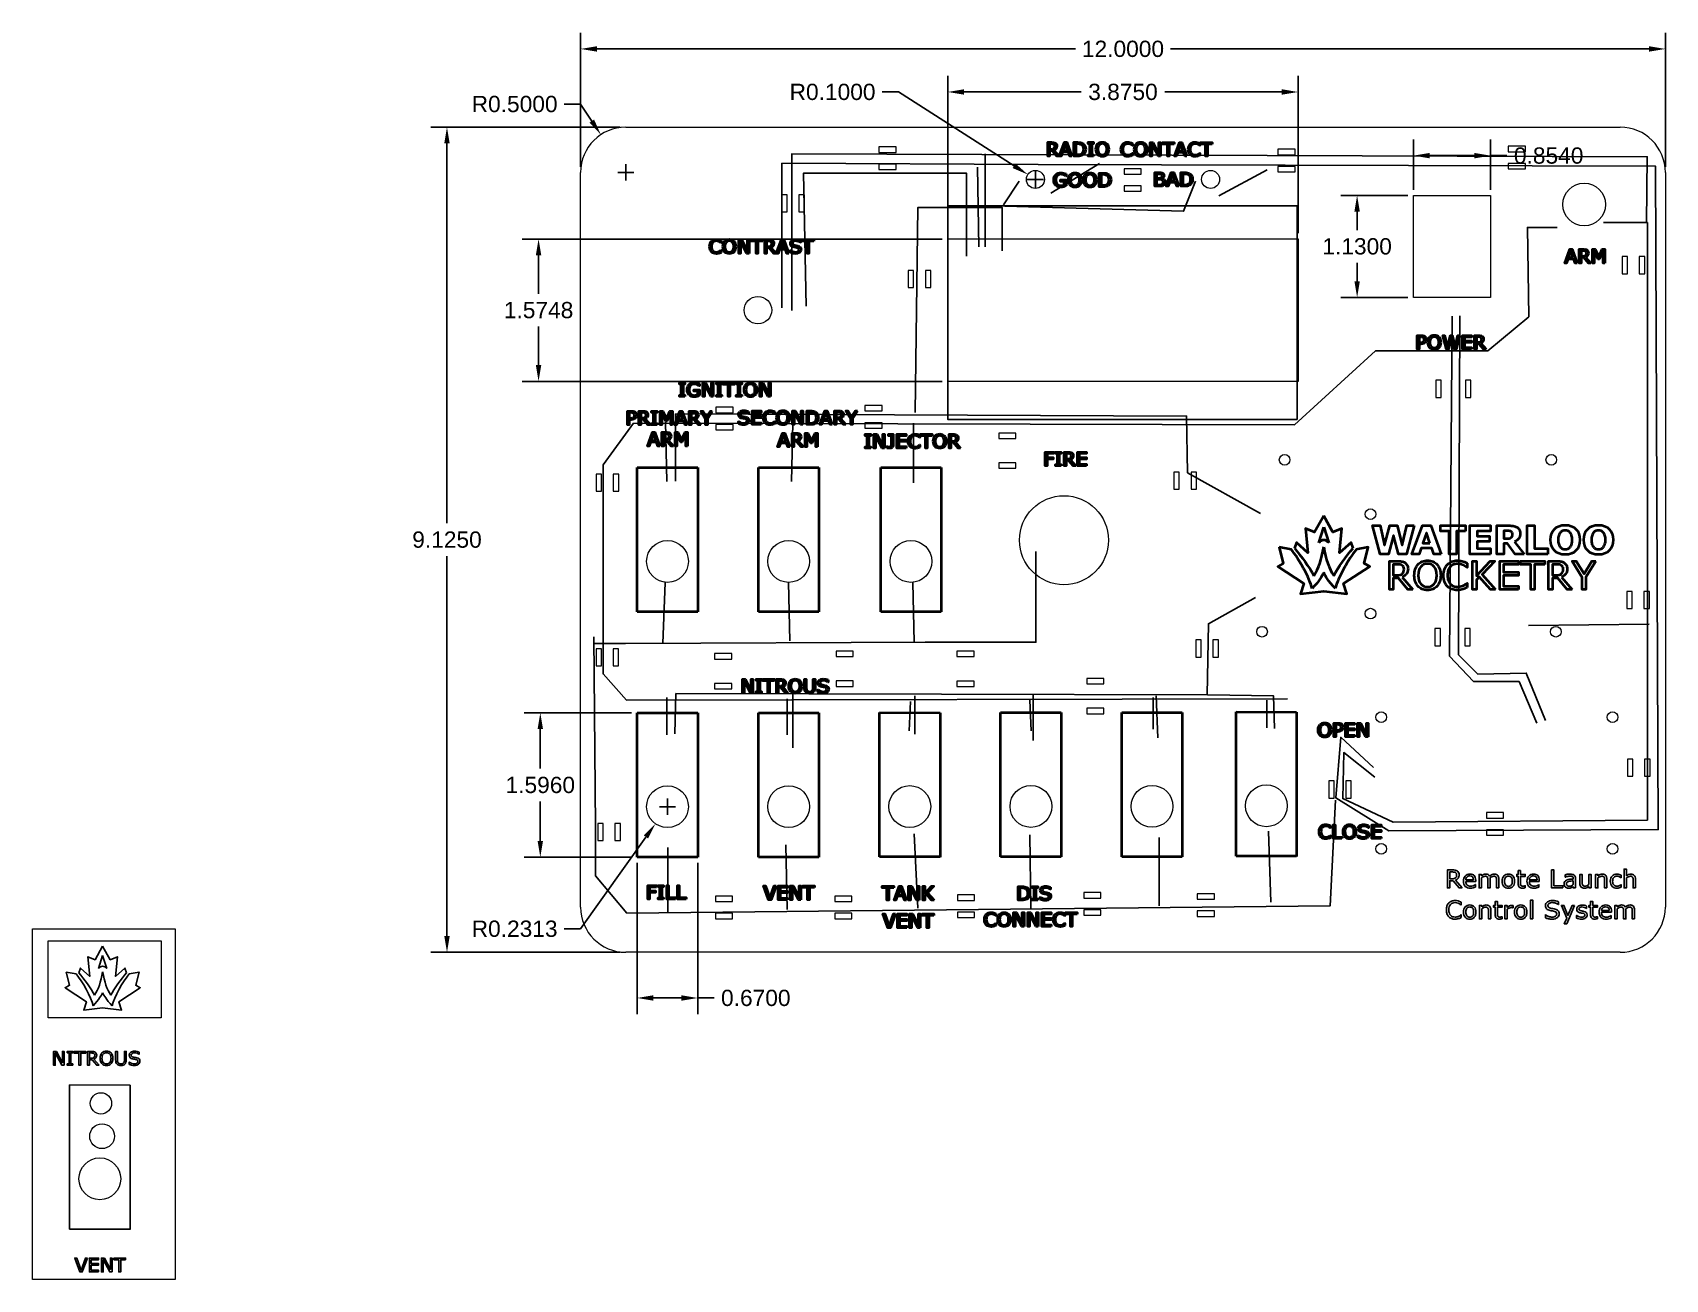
# Model space of a CAD drawing. Header units: inches. Extents: x 0.2 to 18.2, y 0.2 to 14.
import ezdxf

# ---------------------------------------------------------------- set-up
doc = ezdxf.new("R2010")
doc.units = ezdxf.units.IN
doc.header["$MEASUREMENT"] = 0
doc.layers.get('0').update_dxf_attribs({"lineweight": 0})
doc.layers.get('0').transparency = 0.37
doc.layers.add('LAYER_1', color=7, linetype='Continuous')
for name, color, linetype, plot in [('Non Cut', 2, 'Continuous', False), ('Wire - Signal', 3, 'Continuous', False), ('Wire - V-', 5, 'Continuous', False), ('Wires - V+', 1, 'Continuous', False)]:
    doc.layers.add(name, color=color, linetype=linetype, plot=plot)
for name, color, linetype, lineweight in [('raster', 7, 'Continuous', 40), ('Strain Relief', 7, 'Continuous', 0), ('test cut', 6, 'Continuous', 0), ('test cut raster', 6, 'Continuous', 25)]:
    doc.layers.add(name, color=color, linetype=linetype, lineweight=lineweight)
doc.styles.get("Standard").update_dxf_attribs({"font": 'Arial.ttf'})
doc.dimstyles.get("Standard").update_dxf_attribs({"dimtxt": 0.18, "dimasz": 0.18, "dimexe": 0.18, "dimexo": 0.0625, "dimgap": 0.09, "dimtad": 0, "dimtih": 1, "dimtoh": 1, "dimdec": 4, "dimzin": 0, "dimdsep": 46, "dimtxsty": 'Standard', "dimcen": 0.09, "dimadec": 0, "dimazin": 0, "dimtfac": 1, "dimtdec": 4, "dimtofl": 0, "dimtmove": 0, "dimatfit": 3, "dimfxl": 1, "dimtolj": 1, "dimtzin": 0, "dimarcsym": 0})

msp = doc.modelspace()

# ---------------------------------------------------------------- blocks, each defined once
blk = doc.blocks.new('*D1')
at = {"layer": 'Defpoints', "color": 0, "transparency": 16777216}
for p in [(18.24, 13.78), (6.24, 12.415), (18.24, 12.415)]:
    blk.add_point(p, dxfattribs=at)
at = {"layer": 'Non Cut', "color": 0, "lineweight": -2, "transparency": 16777216}
for p, q in [((6.24, 12.478), (6.24, 13.96)), ((18.24, 12.478), (18.24, 13.96)), ((6.42, 13.78), (11.715, 13.78)), ((18.06, 13.78), (12.764, 13.78))]:
    blk.add_line(p, q, dxfattribs=at)
at = {"layer": 'Non Cut', "color": 0, "transparency": 16777216}
for points in [[(6.42, 13.81), (6.42, 13.75), (6.24, 13.78)], [(18.06, 13.81), (18.06, 13.75), (18.24, 13.78)]]:
    blk.add_solid(points, dxfattribs=at)
at = {"layer": 'Non Cut', "color": 0, "transparency": 16777216, "insert": (12.24, 13.78), "char_height": 0.18, "attachment_point": 5}
blk.add_mtext('\\A1;12.0000', dxfattribs=at)
blk = doc.blocks.new('*D2')
at = {"layer": 'Defpoints', "color": 0, "transparency": 16777216}
for p in [(6.74, 12.915), (4.762, 3.79), (6.74, 3.79)]:
    blk.add_point(p, dxfattribs=at)
at = {"layer": 'Non Cut', "color": 0, "lineweight": -2, "transparency": 16777216}
for p, q in [((6.677, 12.915), (4.582, 12.915)), ((4.762, 12.735), (4.762, 8.534)), ((4.762, 3.97), (4.762, 8.171)), ((6.677, 3.79), (4.582, 3.79))]:
    blk.add_line(p, q, dxfattribs=at)
at = {"layer": 'Non Cut', "color": 0, "transparency": 16777216}
for points in [[(4.732, 12.735), (4.792, 12.735), (4.762, 12.915)], [(4.732, 3.97), (4.792, 3.97), (4.762, 3.79)]]:
    blk.add_solid(points, dxfattribs=at)
at = {"layer": 'Non Cut', "color": 0, "transparency": 16777216, "insert": (4.762, 8.353), "char_height": 0.18, "attachment_point": 5}
blk.add_mtext('\\A1;9.1250', dxfattribs=at)
blk = doc.blocks.new('*D3')
at = {"layer": 'Defpoints', "color": 0, "transparency": 16777216}
for p in [(6.464, 12.832), (6.74, 12.415)]:
    blk.add_point(p, dxfattribs=at)
at = {"layer": 'Non Cut', "color": 0, "lineweight": -2, "transparency": 16777216}
for p, q in [((6.06, 13.17), (6.24, 13.17)), ((6.24, 13.17), (6.364, 12.982)), ((6.74, 12.325), (6.74, 12.505)), ((6.65, 12.415), (6.83, 12.415))]:
    blk.add_line(p, q, dxfattribs=at)
at = {"layer": 'Non Cut', "color": 0, "transparency": 16777216}
blk.add_solid([(6.389, 12.999), (6.339, 12.965), (6.464, 12.832)], dxfattribs=at)
at = {"layer": 'Non Cut', "color": 0, "transparency": 16777216, "insert": (5.51, 13.17), "char_height": 0.18, "attachment_point": 5}
blk.add_mtext('\\A1;R0.5000', dxfattribs=at)
blk = doc.blocks.new('*D4')
at = {"layer": 'Defpoints', "color": 0, "transparency": 16777216}
for p in [(6.866, 6.438), (5.794, 4.842), (6.866, 4.842)]:
    blk.add_point(p, dxfattribs=at)
at = {"layer": 'Non Cut', "color": 0, "lineweight": -2, "transparency": 16777216}
for p, q in [((6.804, 6.438), (5.614, 6.438)), ((5.794, 6.258), (5.794, 5.822)), ((5.794, 5.022), (5.794, 5.459)), ((6.804, 4.842), (5.614, 4.842))]:
    blk.add_line(p, q, dxfattribs=at)
at = {"layer": 'Non Cut', "color": 0, "transparency": 16777216}
for points in [[(5.764, 6.258), (5.824, 6.258), (5.794, 6.438)], [(5.764, 5.022), (5.824, 5.022), (5.794, 4.842)]]:
    blk.add_solid(points, dxfattribs=at)
at = {"layer": 'Non Cut', "color": 0, "transparency": 16777216, "insert": (5.794, 5.64), "char_height": 0.18, "attachment_point": 5}
blk.add_mtext('\\A1;1.5960', dxfattribs=at)
blk = doc.blocks.new('*D5')
at = {"layer": 'Defpoints', "color": 0, "transparency": 16777216}
for p in [(6.866, 4.842), (7.536, 4.841), (7.536, 3.285)]:
    blk.add_point(p, dxfattribs=at)
at = {"layer": 'Non Cut', "color": 0, "lineweight": -2, "transparency": 16777216}
for p, q in [((6.866, 4.78), (6.866, 3.105)), ((7.536, 4.779), (7.536, 3.105)), ((7.046, 3.285), (7.356, 3.285)), ((7.536, 3.285), (7.716, 3.285))]:
    blk.add_line(p, q, dxfattribs=at)
at = {"layer": 'Non Cut', "color": 0, "transparency": 16777216}
for points in [[(7.046, 3.315), (7.046, 3.255), (6.866, 3.285)], [(7.356, 3.315), (7.356, 3.255), (7.536, 3.285)]]:
    blk.add_solid(points, dxfattribs=at)
at = {"layer": 'Non Cut', "color": 0, "transparency": 16777216, "insert": (8.178, 3.285), "char_height": 0.18, "attachment_point": 5}
blk.add_mtext('\\A1;0.6700', dxfattribs=at)
blk = doc.blocks.new('*D6')
at = {"layer": 'Defpoints', "color": 0, "transparency": 16777216}
for p in [(14.177, 13.304), (10.302, 11.678), (14.177, 11.678)]:
    blk.add_point(p, dxfattribs=at)
at = {"layer": 'Non Cut', "color": 0, "lineweight": -2, "transparency": 16777216}
for p, q in [((10.302, 11.741), (10.302, 13.484)), ((14.177, 11.741), (14.177, 13.484)), ((10.482, 13.304), (11.778, 13.304)), ((13.997, 13.304), (12.702, 13.304))]:
    blk.add_line(p, q, dxfattribs=at)
at = {"layer": 'Non Cut', "color": 0, "transparency": 16777216}
for points in [[(10.482, 13.334), (10.482, 13.274), (10.302, 13.304)], [(13.997, 13.334), (13.997, 13.274), (14.177, 13.304)]]:
    blk.add_solid(points, dxfattribs=at)
at = {"layer": 'Non Cut', "color": 0, "transparency": 16777216, "insert": (12.24, 13.304), "char_height": 0.18, "attachment_point": 5}
blk.add_mtext('\\A1;3.8750', dxfattribs=at)
blk = doc.blocks.new('*D7')
at = {"layer": 'Defpoints', "color": 0, "transparency": 16777216}
for p in [(5.775, 11.678), (10.302, 11.678), (10.302, 10.104)]:
    blk.add_point(p, dxfattribs=at)
at = {"layer": 'Non Cut', "color": 0, "lineweight": -2, "transparency": 16777216}
for p, q in [((10.24, 11.678), (5.595, 11.678)), ((5.775, 11.498), (5.775, 11.072)), ((5.775, 10.284), (5.775, 10.71)), ((10.24, 10.104), (5.595, 10.104))]:
    blk.add_line(p, q, dxfattribs=at)
at = {"layer": 'Non Cut', "color": 0, "transparency": 16777216}
for points in [[(5.745, 11.498), (5.805, 11.498), (5.775, 11.678)], [(5.745, 10.284), (5.805, 10.284), (5.775, 10.104)]]:
    blk.add_solid(points, dxfattribs=at)
at = {"layer": 'Non Cut', "color": 0, "transparency": 16777216, "insert": (5.775, 10.891), "char_height": 0.18, "attachment_point": 5}
blk.add_mtext('\\A1;1.5748', dxfattribs=at)
blk = doc.blocks.new('*D8')
at = {"layer": 'Defpoints', "color": 0, "transparency": 16777216}
for p in [(15.453, 12.161), (14.83, 11.031), (15.453, 11.031)]:
    blk.add_point(p, dxfattribs=at)
at = {"layer": 'Non Cut', "color": 0, "lineweight": -2, "transparency": 16777216}
for p, q in [((15.391, 12.161), (14.65, 12.161)), ((14.83, 11.981), (14.83, 11.777)), ((14.83, 11.211), (14.83, 11.415)), ((15.391, 11.031), (14.65, 11.031))]:
    blk.add_line(p, q, dxfattribs=at)
at = {"layer": 'Non Cut', "color": 0, "transparency": 16777216}
for points in [[(14.8, 11.981), (14.86, 11.981), (14.83, 12.161)], [(14.8, 11.211), (14.86, 11.211), (14.83, 11.031)]]:
    blk.add_solid(points, dxfattribs=at)
at = {"layer": 'Non Cut', "color": 0, "transparency": 16777216, "insert": (14.83, 11.596), "char_height": 0.18, "attachment_point": 5}
blk.add_mtext('\\A1;1.1300', dxfattribs=at)
blk = doc.blocks.new('*D9')
at = {"layer": 'Defpoints', "color": 0, "transparency": 16777216}
for p in [(16.307, 12.6), (15.453, 12.161), (16.307, 12.161)]:
    blk.add_point(p, dxfattribs=at)
at = {"layer": 'Non Cut', "color": 0, "lineweight": -2, "transparency": 16777216}
for p, q in [((15.453, 12.223), (15.453, 12.78)), ((16.307, 12.223), (16.307, 12.78)), ((15.633, 12.6), (16.127, 12.6)), ((16.307, 12.6), (16.487, 12.6))]:
    blk.add_line(p, q, dxfattribs=at)
at = {"layer": 'Non Cut', "color": 0, "transparency": 16777216}
for points in [[(15.633, 12.63), (15.633, 12.57), (15.453, 12.6)], [(16.127, 12.63), (16.127, 12.57), (16.307, 12.6)]]:
    blk.add_solid(points, dxfattribs=at)
at = {"layer": 'Non Cut', "color": 0, "transparency": 16777216, "insert": (16.949, 12.6), "char_height": 0.18, "attachment_point": 5}
blk.add_mtext('\\A1;0.8540', dxfattribs=at)
blk = doc.blocks.new('*D10')
at = {"layer": 'Defpoints', "color": 0, "transparency": 16777216}
for p in [(7.201, 5.4), (7.067, 5.212)]:
    blk.add_point(p, dxfattribs=at)
at = {"layer": 'Non Cut', "color": 0, "lineweight": -2, "transparency": 16777216}
for p, q in [((7.201, 5.31), (7.201, 5.49)), ((7.111, 5.4), (7.291, 5.4)), ((6.24, 4.05), (6.963, 5.065)), ((6.06, 4.05), (6.24, 4.05))]:
    blk.add_line(p, q, dxfattribs=at)
at = {"layer": 'Non Cut', "color": 0, "transparency": 16777216}
blk.add_solid([(6.938, 5.083), (6.987, 5.048), (7.067, 5.212)], dxfattribs=at)
at = {"layer": 'Non Cut', "color": 0, "transparency": 16777216, "insert": (5.51, 4.05), "char_height": 0.18, "attachment_point": 5}
blk.add_mtext('\\A1;R0.2313', dxfattribs=at)
blk = doc.blocks.new('*D11')
at = {"layer": 'Defpoints', "color": 0, "transparency": 16777216}
for p in [(11.187, 12.391), (11.271, 12.337)]:
    blk.add_point(p, dxfattribs=at)
at = {"layer": 'Non Cut', "color": 0, "lineweight": -2, "transparency": 16777216}
for p, q in [((9.577, 13.304), (9.757, 13.304)), ((9.757, 13.304), (11.035, 12.488)), ((11.181, 12.337), (11.361, 12.337)), ((11.271, 12.247), (11.271, 12.427))]:
    blk.add_line(p, q, dxfattribs=at)
at = {"layer": 'Non Cut', "color": 0, "transparency": 16777216}
blk.add_solid([(11.051, 12.513), (11.019, 12.463), (11.187, 12.391)], dxfattribs=at)
at = {"layer": 'Non Cut', "color": 0, "transparency": 16777216, "insert": (9.027, 13.304), "char_height": 0.18, "attachment_point": 5}
blk.add_mtext('\\A1;R0.1000', dxfattribs=at)

# ---------------------------------------------------------------- dimensions: what is measured, and where the dimension line sits
at = {"layer": 'Non Cut'}
for base, p1, p2, picture, middle in [((18.23968, 13.78002), (6.23968, 12.415), (18.23968, 12.415), '*D1', (12.23968, 13.78002)), ((14.17718, 13.30382), (10.30218, 11.67846), (14.17718, 11.67846), '*D6', (12.23968, 13.30382))]:
    dim = msp.add_linear_dim(base=base, p1=p1, p2=p2, dimstyle='Standard', dxfattribs=at)
    dim.commit()
    dim.dimension.update_dxf_attribs({"geometry": picture, "text_midpoint": middle, "dimtype": 160})
for center, mpoint, picture, middle in [((11.27093, 12.3372), (11.18664, 12.39101), '*D11', (9.02742, 13.30382)), ((6.73968, 12.415), (6.46368, 12.83193), '*D3', (5.51047, 13.17031)), ((7.201398, 5.400467), (7.067255, 5.2121), '*D10', (5.51047, 4.050004))]:
    dim = msp.add_radius_dim(center=center, mpoint=mpoint, dimstyle='Standard', dxfattribs=at)
    dim.commit()
    dim.dimension.update_dxf_attribs({"geometry": picture, "text_midpoint": middle, "dimtype": 164})
dim = msp.add_linear_dim(base=(4.76246, 3.79), p1=(6.73968, 12.915), p2=(6.73968, 3.79), angle=90, dimstyle='Standard', dxfattribs=at)
dim.commit()
dim.dimension.update_dxf_attribs({"geometry": '*D2', "text_midpoint": (4.76246, 8.3525), "dimtype": 160})
for base, p1, p2, picture, middle in [((16.30733, 12.59961), (15.45333, 12.161), (16.30733, 12.161), '*D9', (16.94936, 12.59961)), ((7.5364, 3.2846), (6.8664, 4.84247), (7.5364, 4.84149), '*D5', (8.17843, 3.2846))]:
    dim = msp.add_linear_dim(base=base, p1=p1, p2=p2, dimstyle='Standard', dxfattribs=at)
    dim.commit()
    dim.dimension.update_dxf_attribs({"geometry": picture, "text_midpoint": middle})
for base, p1, p2, picture, middle in [((14.83018, 11.03099), (15.45333, 12.161), (15.45333, 11.03099), '*D8', (14.83018, 11.596)), ((5.77537, 11.67846), (10.30218, 10.10366), (10.30218, 11.67846), '*D7', (5.77537, 10.89106)), ((5.79442, 4.84247), (6.8664, 6.43847), (6.8664, 4.84247), '*D4', (5.79442, 5.64047))]:
    dim = msp.add_linear_dim(base=base, p1=p1, p2=p2, angle=90, dimstyle='Standard', dxfattribs=at)
    dim.commit()
    dim.dimension.update_dxf_attribs({"geometry": picture, "text_midpoint": middle})

# ---------------------------------------------------------------- linework, layer by layer
for p, q in [((6.73968, 12.915), (17.73968, 12.915)), ((6.23968, 4.29), (6.23968, 12.415)), ((18.23968, 12.415), (18.23968, 4.29)), ((15.45333, 12.161), (16.30733, 12.161)), ((15.45333, 11.03099), (15.45333, 12.161)), ((16.30733, 12.161), (16.30733, 11.03099)), ((10.30218, 11.67846), (14.17718, 11.67846)), ((10.30218, 10.10366), (10.30218, 11.67846)), ((14.17718, 11.67846), (14.17718, 10.10366)), ((16.30733, 11.03099), (15.45333, 11.03099)), ((14.17718, 10.10366), (10.30218, 10.10366)), ((17.73968, 3.79), (6.73968, 3.79))]:
    msp.add_line(p, q)
for centre, radius in [((11.27093, 12.3372), 0.1), ((13.20843, 12.3372), 0.1), ((17.34122, 12.0596), 0.236), ((8.2019, 10.89106), 0.152), ((14.02813, 9.23585), 0.059), ((16.97813, 9.23585), 0.059), ((11.58713, 8.34767), 0.492), ((14.97813, 8.63585), 0.059), ((7.2014, 8.1125), 0.23125), ((8.5414, 8.1125), 0.23125), ((9.89457, 8.1125), 0.23125), ((14.97813, 7.53585), 0.059), ((13.77813, 7.33585), 0.059), ((17.02813, 7.33585), 0.059), ((15.09689, 6.39072), 0.059), ((17.65595, 6.39072), 0.059), ((7.2014, 5.40047), 0.23125), ((8.5414, 5.40145), 0.23125), ((9.8814, 5.40243), 0.23125), ((11.2214, 5.40341), 0.23125), ((12.5614, 5.40439), 0.23125), ((13.82603, 5.4103), 0.23125), ((15.09689, 4.93403), 0.059), ((17.65595, 4.93403), 0.059)]:
    msp.add_circle(centre, radius)
for centre, start, end in [((6.73968, 12.415), 90, 180), ((17.73968, 12.415), 0, 90), ((6.73968, 4.29), 180, 270), ((17.73968, 4.29), 270, 0)]:
    msp.add_arc(centre, 0.5, start, end)
at = {"layer": 'LAYER_1', "color": 7}
for points in [[(15.99292, 4.50219), (15.9586, 4.50219), (15.8921, 4.58124), (15.85484, 4.58124), (15.85484, 4.50219), (15.8284, 4.50219), (15.8284, 4.70102), (15.88409, 4.70102)], [(17.80917, 4.61356), (17.80917, 4.50219), (17.78406, 4.50219), (17.78406, 4.70997), (17.80917, 4.70997), (17.80917, 4.63479)], [(15.88596, 4.67832), (15.85484, 4.67832), (15.85484, 4.60327), (15.88155, 4.60327)], [(15.91814, 4.58912), (15.99292, 4.50219)], [(16.03151, 4.59339), (16.11698, 4.59339)], [(16.14142, 4.57416), (16.03151, 4.57416)], [(16.13714, 4.53864), (16.13848, 4.53864), (16.13848, 4.51127)], [(16.14142, 4.58778), (16.14142, 4.57416)], [(16.20458, 4.61356), (16.20458, 4.50219), (16.17947, 4.50219), (16.17947, 4.65135), (16.20458, 4.65135), (16.20458, 4.63479)], [(16.30086, 4.59767), (16.30086, 4.50219), (16.27576, 4.50219), (16.27576, 4.58712)], [(16.39714, 4.50219), (16.37204, 4.50219), (16.37204, 4.58712)], [(16.39714, 4.599), (16.39714, 4.50219)], [(16.61214, 4.55093), (16.61214, 4.63025), (16.59518, 4.63025), (16.59518, 4.65135), (16.61214, 4.65135), (16.61214, 4.69421), (16.63724, 4.69421), (16.63724, 4.65135), (16.68905, 4.65135), (16.68905, 4.63025), (16.63724, 4.63025), (16.63724, 4.56228)], [(16.68772, 4.52609), (16.68905, 4.52609), (16.68905, 4.50352)], [(16.73446, 4.59339), (16.81992, 4.59339)], [(16.84436, 4.57416), (16.73446, 4.57416)], [(16.84009, 4.53864), (16.84142, 4.53864), (16.84142, 4.51127)], [(16.84436, 4.58778), (16.84436, 4.57416)], [(17.13454, 4.62264), (17.1332, 4.62264), (17.1332, 4.64814)], [(17.22174, 4.60074), (17.22174, 4.60461)], [(17.22174, 4.53891), (17.22174, 4.58044)], [(17.24671, 4.50219), (17.22174, 4.50219), (17.22174, 4.51808)], [(17.24671, 4.60341), (17.24671, 4.50219)], [(17.29425, 4.55453), (17.29425, 4.65135), (17.31935, 4.65135), (17.31935, 4.56642)], [(17.39387, 4.53998), (17.39387, 4.65135), (17.41897, 4.65135), (17.41897, 4.50219)], [(17.41897, 4.50219), (17.39387, 4.50219), (17.39387, 4.51875)], [(17.49349, 4.61356), (17.49349, 4.50219), (17.46838, 4.50219), (17.46838, 4.65135), (17.49349, 4.65135), (17.49349, 4.63479)], [(17.59311, 4.50219), (17.568, 4.50219), (17.568, 4.58712)], [(17.59311, 4.599), (17.59311, 4.50219)], [(17.75175, 4.6424), (17.75175, 4.61449), (17.75041, 4.61449)], [(17.75041, 4.53918), (17.75175, 4.53918), (17.75175, 4.51153)], [(17.90879, 4.50219), (17.88368, 4.50219), (17.88368, 4.58712)], [(17.90879, 4.599), (17.90879, 4.50219)], [(15.98197, 4.34528), (15.98197, 4.3139), (15.97997, 4.3139)], [(16.35735, 4.20907), (16.35735, 4.28839), (16.34039, 4.28839), (16.34039, 4.30949), (16.35735, 4.30949), (16.35735, 4.35236), (16.38245, 4.35236), (16.38245, 4.30949), (16.43426, 4.30949), (16.43426, 4.28839), (16.38245, 4.28839), (16.38245, 4.22042)], [(17.05775, 4.34889), (17.05775, 4.31764), (17.05588, 4.31764)], [(17.41123, 4.20907), (17.41123, 4.28839), (17.39427, 4.28839), (17.39427, 4.30949), (17.41123, 4.30949), (17.41123, 4.35236), (17.43633, 4.35236), (17.43633, 4.30949), (17.48814, 4.30949), (17.48814, 4.28839), (17.43633, 4.28839), (17.43633, 4.22042)], [(15.9801, 4.20573), (15.98197, 4.20573), (15.98197, 4.17475)], [(16.20885, 4.2717), (16.20885, 4.16033), (16.18375, 4.16033), (16.18375, 4.30949), (16.20885, 4.30949), (16.20885, 4.29293)], [(16.30847, 4.16033), (16.28337, 4.16033), (16.28337, 4.24526)], [(16.30847, 4.25714), (16.30847, 4.16033)], [(16.43293, 4.18423), (16.43426, 4.18423), (16.43426, 4.16167)], [(16.48982, 4.26623), (16.48982, 4.16033), (16.46471, 4.16033), (16.46471, 4.30949), (16.48982, 4.30949), (16.48982, 4.28746)], [(16.55779, 4.28212), (16.55645, 4.28212)], [(16.55779, 4.30789), (16.55779, 4.28212)], [(16.91246, 4.17262), (16.91246, 4.20573), (16.91433, 4.20573)], [(17.25806, 4.16928), (17.25806, 4.19745), (17.25939, 4.19745)], [(17.36876, 4.30188), (17.36876, 4.27504), (17.36743, 4.27504)], [(17.48681, 4.18423), (17.48815, 4.18423), (17.48814, 4.16167)], [(17.53355, 4.25154), (17.61901, 4.25154)], [(17.64345, 4.23231), (17.53355, 4.23231)], [(17.63918, 4.19679), (17.64051, 4.19679), (17.64051, 4.16941)], [(17.64345, 4.24593), (17.64345, 4.23231)], [(17.70661, 4.2717), (17.70661, 4.16033), (17.6815, 4.16033), (17.6815, 4.30949), (17.70661, 4.30949), (17.70661, 4.29293)], [(17.80289, 4.25581), (17.80289, 4.16033), (17.77778, 4.16033), (17.77778, 4.24526)], [(17.89917, 4.16033), (17.87407, 4.16033), (17.87407, 4.24526)], [(17.89917, 4.25714), (17.89917, 4.16033)]]:
    msp.add_lwpolyline(points, dxfattribs=at)
for points in [[(17.10636, 4.50219), (16.98057, 4.50219), (16.98057, 4.70102), (17.00701, 4.70102), (17.00701, 4.52569), (17.10636, 4.52569)], [(15.93109, 4.64507), (15.93109, 4.64507)], [(16.5467, 4.5767), (16.5467, 4.5767)], [(16.57261, 4.5767), (16.57261, 4.5767)], [(17.22174, 4.53891), (17.22174, 4.53891)], [(16.77318, 4.16033), (16.74808, 4.16033), (16.74808, 4.36811), (16.77318, 4.36811)], [(16.11885, 4.23484), (16.11885, 4.23484)], [(16.14475, 4.23484), (16.14475, 4.23484)], [(16.68291, 4.23484), (16.68291, 4.23484)], [(16.70882, 4.23484), (16.70882, 4.23484)], [(17.06576, 4.21708), (17.06576, 4.21708)], [(17.23522, 4.30949), (17.14816, 4.10531), (17.12132, 4.10531), (17.14909, 4.16754), (17.08967, 4.30949), (17.11691, 4.30949), (17.16271, 4.19892), (17.20892, 4.30949)], [(17.37464, 4.20333), (17.37464, 4.20333)]]:
    msp.add_lwpolyline(points, close=True, dxfattribs=at)
for points in [[(15.88409, 4.70102), (15.89611, 4.70102), (15.90612, 4.70022), (15.91413, 4.69862)], [(15.91413, 4.69862), (15.92215, 4.69711), (15.92936, 4.69435), (15.93577, 4.69034)], [(15.88155, 4.60327), (15.88992, 4.60327), (15.89722, 4.60399), (15.90345, 4.60541)], [(15.90452, 4.67672), (15.89927, 4.67779), (15.89308, 4.67832), (15.88596, 4.67832)], [(15.90345, 4.60541), (15.90968, 4.60692), (15.91498, 4.60968), (15.91934, 4.61369)], [(15.91814, 4.67138), (15.91431, 4.67396), (15.90977, 4.67574), (15.90452, 4.67672)], [(15.92802, 4.66016), (15.92606, 4.66461), (15.92277, 4.66835), (15.91814, 4.67138)], [(15.94792, 4.61089), (15.94071, 4.60127), (15.93078, 4.59402), (15.91814, 4.58912)], [(15.91934, 4.61369), (15.92335, 4.61743), (15.92629, 4.6217), (15.92816, 4.62651)], [(15.93109, 4.64507), (15.93109, 4.65077), (15.93007, 4.6558), (15.92802, 4.66016)], [(15.92816, 4.62651), (15.93011, 4.63141), (15.93109, 4.63759), (15.93109, 4.64507)], [(15.93577, 4.69034), (15.94298, 4.6858), (15.94859, 4.68006), (15.95259, 4.67311)], [(15.95874, 4.64694), (15.95874, 4.63261), (15.95513, 4.62059), (15.94792, 4.61089)], [(15.95259, 4.67311), (15.95669, 4.66626), (15.95874, 4.65754), (15.95874, 4.64694)], [(16.00601, 4.5759), (16.00601, 4.60029), (16.01264, 4.61966), (16.02591, 4.63399)], [(16.02684, 4.51875), (16.01295, 4.53219), (16.00601, 4.55124), (16.00601, 4.5759)], [(16.02591, 4.63399), (16.03926, 4.64832), (16.0568, 4.65549), (16.07852, 4.65549)], [(16.0848, 4.49871), (16.06005, 4.49871), (16.04073, 4.50539), (16.02684, 4.51875)], [(16.045, 4.6229), (16.03708, 4.61498), (16.03258, 4.60514), (16.03151, 4.59339)], [(16.03151, 4.57416), (16.03151, 4.56499), (16.03289, 4.55698), (16.03565, 4.55013)], [(16.03565, 4.55013), (16.03841, 4.54336), (16.0422, 4.5378), (16.047, 4.53343)], [(16.07718, 4.63479), (16.06374, 4.63479), (16.05301, 4.63083), (16.045, 4.6229)], [(16.047, 4.53343), (16.05163, 4.52916), (16.05711, 4.52596), (16.06343, 4.52382)], [(16.06343, 4.52382), (16.06984, 4.52168), (16.07687, 4.52061), (16.08453, 4.52061)], [(16.10696, 4.62397), (16.10046, 4.63118), (16.09054, 4.63479), (16.07718, 4.63479)], [(16.07852, 4.65549), (16.09864, 4.65549), (16.11413, 4.64961), (16.12499, 4.63786)], [(16.08453, 4.52061), (16.09468, 4.52061), (16.10487, 4.52262), (16.11511, 4.52662)], [(16.11698, 4.59339), (16.11689, 4.60657), (16.11355, 4.61676), (16.10696, 4.62397)], [(16.11511, 4.52662), (16.12544, 4.53072), (16.13278, 4.53473), (16.13714, 4.53864)], [(16.12499, 4.63786), (16.13594, 4.62611), (16.14142, 4.60942), (16.14142, 4.58778)], [(16.20458, 4.63479), (16.21241, 4.64129), (16.2202, 4.64636), (16.22795, 4.65001)], [(16.22514, 4.62651), (16.21829, 4.62313), (16.21143, 4.61881), (16.20458, 4.61356)], [(16.24584, 4.63158), (16.23899, 4.63158), (16.23209, 4.62989), (16.22514, 4.62651)], [(16.22795, 4.65001), (16.23578, 4.65366), (16.24411, 4.65549), (16.25292, 4.65549)], [(16.2624, 4.62865), (16.25857, 4.63061), (16.25305, 4.63158), (16.24584, 4.63158)], [(16.25292, 4.65549), (16.26307, 4.65549), (16.27166, 4.65335), (16.27869, 4.64908)], [(16.27121, 4.6201), (16.26917, 4.62393), (16.26623, 4.62678), (16.2624, 4.62865)], [(16.27482, 4.60581), (16.27429, 4.61178), (16.27308, 4.61654), (16.27121, 4.6201)], [(16.27576, 4.58712), (16.27576, 4.5937), (16.27544, 4.59994), (16.27482, 4.60581)], [(16.27869, 4.64908), (16.28581, 4.6448), (16.29111, 4.63888), (16.29458, 4.63132)], [(16.29458, 4.63132), (16.30473, 4.63986), (16.31399, 4.64601), (16.32236, 4.64975)], [(16.32102, 4.62624), (16.31399, 4.62277), (16.30696, 4.61832), (16.29993, 4.61289)], [(16.29993, 4.61289), (16.30019, 4.61084), (16.30041, 4.60844), (16.30059, 4.60568)], [(16.30059, 4.60568), (16.30077, 4.60301), (16.30086, 4.60034), (16.30086, 4.59767)], [(16.34212, 4.63158), (16.33509, 4.63158), (16.32806, 4.6298), (16.32102, 4.62624)], [(16.32236, 4.64975), (16.33073, 4.65357), (16.33968, 4.65549), (16.3492, 4.65549)], [(16.35868, 4.62865), (16.35485, 4.63061), (16.34933, 4.63158), (16.34212, 4.63158)], [(16.3492, 4.65549), (16.36558, 4.65549), (16.37764, 4.6505), (16.38539, 4.64053)], [(16.3675, 4.61997), (16.36545, 4.62379), (16.36251, 4.62669), (16.35868, 4.62865)], [(16.3711, 4.60568), (16.37057, 4.61164), (16.36936, 4.61641), (16.3675, 4.61997)], [(16.37204, 4.58712), (16.37204, 4.59353), (16.37172, 4.59971), (16.3711, 4.60568)], [(16.38539, 4.64053), (16.39322, 4.63065), (16.39714, 4.61681), (16.39714, 4.599)], [(16.43493, 4.5767), (16.43493, 4.601), (16.44112, 4.62019), (16.45349, 4.63426)], [(16.45349, 4.51915), (16.44112, 4.53321), (16.43493, 4.5524), (16.43493, 4.5767)], [(16.45349, 4.63426), (16.46596, 4.64841), (16.48274, 4.65549), (16.50384, 4.65549)], [(16.50384, 4.49805), (16.48274, 4.49805), (16.46596, 4.50508), (16.45349, 4.51915)], [(16.47206, 4.6197), (16.46458, 4.61035), (16.46084, 4.59602), (16.46084, 4.5767)], [(16.46084, 4.5767), (16.46084, 4.55801), (16.46462, 4.54381), (16.47219, 4.5341)], [(16.50384, 4.63385), (16.49022, 4.63385), (16.47962, 4.62914), (16.47206, 4.6197)], [(16.47219, 4.5341), (16.47976, 4.52449), (16.49031, 4.51968), (16.50384, 4.51968)], [(16.50384, 4.65549), (16.52476, 4.65549), (16.54145, 4.64841), (16.55391, 4.63426)], [(16.53535, 4.6197), (16.52779, 4.62914), (16.51728, 4.63385), (16.50384, 4.63385)], [(16.50384, 4.51968), (16.51719, 4.51968), (16.52765, 4.52444), (16.53522, 4.53397)], [(16.55391, 4.51915), (16.54145, 4.50508), (16.52476, 4.49805), (16.50384, 4.49805)], [(16.53522, 4.53397), (16.54287, 4.54358), (16.5467, 4.55783), (16.5467, 4.5767)], [(16.5467, 4.5767), (16.5467, 4.59602), (16.54292, 4.61035), (16.53535, 4.6197)], [(16.55391, 4.63426), (16.56638, 4.62019), (16.57261, 4.601), (16.57261, 4.5767)], [(16.57261, 4.5767), (16.57261, 4.5524), (16.56638, 4.53321), (16.55391, 4.51915)], [(16.62402, 4.51153), (16.6161, 4.51972), (16.61214, 4.53286), (16.61214, 4.55093)], [(16.63724, 4.56228), (16.63724, 4.55444), (16.63742, 4.5483), (16.63778, 4.54385)], [(16.63778, 4.54385), (16.63813, 4.53949), (16.63938, 4.53539), (16.64151, 4.53156)], [(16.64151, 4.53156), (16.64347, 4.528), (16.64614, 4.52538), (16.64953, 4.52369)], [(16.64953, 4.52369), (16.653, 4.52208), (16.65825, 4.52128), (16.66528, 4.52128)], [(16.66528, 4.52128), (16.66938, 4.52128), (16.67365, 4.52186), (16.6781, 4.52302)], [(16.6781, 4.52302), (16.68256, 4.52426), (16.68576, 4.52529), (16.68772, 4.52609)], [(16.70895, 4.5759), (16.70895, 4.60029), (16.71558, 4.61966), (16.72885, 4.63399)], [(16.72978, 4.51875), (16.7159, 4.53219), (16.70895, 4.55124), (16.70895, 4.5759)], [(16.72885, 4.63399), (16.7422, 4.64832), (16.75974, 4.65549), (16.78146, 4.65549)], [(16.78774, 4.49871), (16.76299, 4.49871), (16.74367, 4.50539), (16.72978, 4.51875)], [(16.74794, 4.6229), (16.74002, 4.61498), (16.73553, 4.60514), (16.73446, 4.59339)], [(16.73446, 4.57416), (16.73446, 4.56499), (16.73584, 4.55698), (16.7386, 4.55013)], [(16.7386, 4.55013), (16.74136, 4.54336), (16.74514, 4.5378), (16.74995, 4.53343)], [(16.78013, 4.63479), (16.76668, 4.63479), (16.75596, 4.63083), (16.74794, 4.6229)], [(16.74995, 4.53343), (16.75458, 4.52916), (16.76005, 4.52596), (16.76637, 4.52382)], [(16.76637, 4.52382), (16.77278, 4.52168), (16.77982, 4.52061), (16.78747, 4.52061)], [(16.80991, 4.62397), (16.80341, 4.63118), (16.79348, 4.63479), (16.78013, 4.63479)], [(16.78146, 4.65549), (16.80158, 4.65549), (16.81707, 4.64961), (16.82793, 4.63786)], [(16.78747, 4.52061), (16.79762, 4.52061), (16.80781, 4.52262), (16.81805, 4.52662)], [(16.81992, 4.59339), (16.81983, 4.60657), (16.81649, 4.61676), (16.80991, 4.62397)], [(16.81805, 4.52662), (16.82838, 4.53072), (16.83572, 4.53473), (16.84009, 4.53864)], [(16.82793, 4.63786), (16.83888, 4.62611), (16.84436, 4.60942), (16.84436, 4.58778)], [(17.11998, 4.54545), (17.11998, 4.55676), (17.12238, 4.56588), (17.12719, 4.57283)], [(17.134, 4.5114), (17.12465, 4.5203), (17.11998, 4.53165), (17.11998, 4.54545)], [(17.12719, 4.57283), (17.13209, 4.57986), (17.13903, 4.58538), (17.14802, 4.58939)], [(17.1332, 4.64814), (17.1381, 4.64948), (17.14517, 4.65095), (17.15443, 4.65255)], [(17.15964, 4.63012), (17.15154, 4.62842), (17.14317, 4.62593), (17.13454, 4.62264)], [(17.15256, 4.56495), (17.14811, 4.56068), (17.14589, 4.55476), (17.14589, 4.54719)], [(17.14589, 4.54719), (17.14589, 4.53864), (17.14847, 4.53219), (17.15363, 4.52783)], [(17.14802, 4.58939), (17.1571, 4.59339), (17.16801, 4.59611), (17.18074, 4.59753)], [(17.17006, 4.57456), (17.16285, 4.57252), (17.15702, 4.56931), (17.15256, 4.56495)], [(17.15363, 4.52783), (17.1588, 4.52355), (17.16667, 4.52142), (17.17727, 4.52142)], [(17.15443, 4.65255), (17.16369, 4.65415), (17.17282, 4.65495), (17.18181, 4.65495)], [(17.18168, 4.63279), (17.17509, 4.63279), (17.16774, 4.6319), (17.15964, 4.63012)], [(17.19463, 4.57844), (17.1843, 4.57755), (17.17611, 4.57626), (17.17006, 4.57456)], [(17.17727, 4.52142), (17.18608, 4.52142), (17.19414, 4.52311), (17.20144, 4.52649)], [(17.18074, 4.59753), (17.19347, 4.59896), (17.20714, 4.60003), (17.22174, 4.60074)], [(17.1973, 4.63172), (17.19231, 4.63243), (17.18711, 4.63279), (17.18168, 4.63279)], [(17.18181, 4.65495), (17.19231, 4.65495), (17.20144, 4.65406), (17.20918, 4.65228)], [(17.22174, 4.58044), (17.21408, 4.57999), (17.20504, 4.57933), (17.19463, 4.57844)], [(17.21012, 4.62758), (17.20656, 4.62963), (17.20228, 4.63101), (17.1973, 4.63172)], [(17.20144, 4.52649), (17.20874, 4.52996), (17.2155, 4.5341), (17.22174, 4.53891)], [(17.20918, 4.65228), (17.21702, 4.65059), (17.22378, 4.64765), (17.22948, 4.64347)], [(17.21867, 4.61877), (17.21671, 4.6225), (17.21386, 4.62544), (17.21012, 4.62758)], [(17.22174, 4.51808), (17.21951, 4.51656), (17.21648, 4.51443), (17.21266, 4.51167)], [(17.22174, 4.60461), (17.22174, 4.61031), (17.22071, 4.61503), (17.21867, 4.61877)], [(17.22948, 4.64347), (17.23509, 4.63937), (17.23936, 4.63408), (17.2423, 4.62758)], [(17.2423, 4.62758), (17.24524, 4.62108), (17.24671, 4.61302), (17.24671, 4.60341)], [(17.30733, 4.51234), (17.29861, 4.52195), (17.29425, 4.53602), (17.29425, 4.55453)], [(17.31935, 4.56642), (17.31935, 4.55885), (17.31971, 4.55235), (17.32042, 4.54692)], [(17.32042, 4.54692), (17.32113, 4.54158), (17.32265, 4.537), (17.32496, 4.53317)], [(17.32496, 4.53317), (17.32736, 4.52925), (17.33048, 4.5264), (17.33431, 4.52462)], [(17.33431, 4.52462), (17.33814, 4.52284), (17.3437, 4.52195), (17.351, 4.52195)], [(17.351, 4.52195), (17.3575, 4.52195), (17.36458, 4.52364), (17.37223, 4.52702)], [(17.39387, 4.51875), (17.38541, 4.51207), (17.37731, 4.50695), (17.36956, 4.50339)], [(17.37223, 4.52702), (17.37998, 4.53041), (17.38719, 4.53473), (17.39387, 4.53998)], [(17.49349, 4.63479), (17.50132, 4.64129), (17.50942, 4.64636), (17.51779, 4.65001)], [(17.51499, 4.62651), (17.50751, 4.62313), (17.50034, 4.61881), (17.49349, 4.61356)], [(17.53649, 4.63158), (17.52963, 4.63158), (17.52246, 4.62989), (17.51499, 4.62651)], [(17.51779, 4.65001), (17.52616, 4.65366), (17.53475, 4.65549), (17.54356, 4.65549)], [(17.55278, 4.62878), (17.54859, 4.63065), (17.54316, 4.63158), (17.53649, 4.63158)], [(17.54356, 4.65549), (17.55968, 4.65549), (17.57196, 4.65064), (17.58042, 4.64093)], [(17.56239, 4.6205), (17.56017, 4.62424), (17.55696, 4.627), (17.55278, 4.62878)], [(17.5668, 4.60635), (17.566, 4.6124), (17.56453, 4.61712), (17.56239, 4.6205)], [(17.568, 4.58712), (17.568, 4.59397), (17.5676, 4.60038), (17.5668, 4.60635)], [(17.58042, 4.64093), (17.58888, 4.63123), (17.59311, 4.61725), (17.59311, 4.599)], [(17.63076, 4.57657), (17.63076, 4.60096), (17.63744, 4.6201), (17.65079, 4.63399)], [(17.6361, 4.54225), (17.63254, 4.55204), (17.63076, 4.56348), (17.63076, 4.57657)], [(17.65119, 4.51794), (17.64469, 4.52435), (17.63967, 4.53246), (17.6361, 4.54225)], [(17.65079, 4.63399), (17.66424, 4.64788), (17.68195, 4.65482), (17.70394, 4.65482)], [(17.6743, 4.50352), (17.6653, 4.50673), (17.6576, 4.51153), (17.65119, 4.51794)], [(17.66909, 4.61863), (17.6609, 4.60911), (17.6568, 4.59508), (17.6568, 4.57657)], [(17.6568, 4.57657), (17.6568, 4.55858), (17.66081, 4.54474), (17.66882, 4.53504)], [(17.66882, 4.53504), (17.67692, 4.52542), (17.68827, 4.52061), (17.70287, 4.52061)], [(17.70287, 4.63305), (17.68863, 4.63305), (17.67737, 4.62825), (17.66909, 4.61863)], [(17.72664, 4.62825), (17.71854, 4.63145), (17.71062, 4.63305), (17.70287, 4.63305)], [(17.70287, 4.52061), (17.70795, 4.52061), (17.71311, 4.52128), (17.71836, 4.52262)], [(17.70394, 4.65482), (17.71249, 4.65482), (17.72086, 4.65362), (17.72905, 4.65121)], [(17.71836, 4.52262), (17.72362, 4.52395), (17.72833, 4.52569), (17.73252, 4.52783)], [(17.75041, 4.61449), (17.74276, 4.62046), (17.73483, 4.62504), (17.72664, 4.62825)], [(17.72905, 4.65121), (17.73733, 4.64881), (17.74489, 4.64587), (17.75175, 4.6424)], [(17.73252, 4.52783), (17.73617, 4.5297), (17.7396, 4.53165), (17.7428, 4.5337)], [(17.7428, 4.5337), (17.74601, 4.53584), (17.74854, 4.53766), (17.75041, 4.53918)], [(17.80917, 4.63479), (17.817, 4.64129), (17.82511, 4.64636), (17.83347, 4.65001)], [(17.83067, 4.62651), (17.82319, 4.62313), (17.81602, 4.61881), (17.80917, 4.61356)], [(17.85217, 4.63158), (17.84531, 4.63158), (17.83815, 4.62989), (17.83067, 4.62651)], [(17.83347, 4.65001), (17.84184, 4.65366), (17.85043, 4.65549), (17.85925, 4.65549)], [(17.86846, 4.62878), (17.86428, 4.63065), (17.85885, 4.63158), (17.85217, 4.63158)], [(17.85925, 4.65549), (17.87536, 4.65549), (17.88765, 4.65064), (17.8961, 4.64093)], [(17.87807, 4.6205), (17.87585, 4.62424), (17.87264, 4.627), (17.86846, 4.62878)], [(17.88248, 4.60635), (17.88168, 4.6124), (17.88021, 4.61712), (17.87807, 4.6205)], [(17.88368, 4.58712), (17.88368, 4.59397), (17.88328, 4.60038), (17.88248, 4.60635)], [(17.8961, 4.64093), (17.90456, 4.63123), (17.90879, 4.61725), (17.90879, 4.599)], [(15.824, 4.30348), (15.82863, 4.31639), (15.8353, 4.3273), (15.84403, 4.3362)], [(15.84403, 4.3362), (15.85248, 4.34483), (15.86268, 4.35142), (15.87461, 4.35596)], [(15.88556, 4.33526), (15.87755, 4.33206), (15.87038, 4.32703), (15.86406, 4.32017)], [(15.87461, 4.35596), (15.88663, 4.3605), (15.89993, 4.36277), (15.91454, 4.36277)], [(15.9128, 4.34021), (15.90274, 4.34021), (15.89366, 4.33856), (15.88556, 4.33526)], [(15.94739, 4.33393), (15.93661, 4.33811), (15.92508, 4.34021), (15.9128, 4.34021)], [(15.91454, 4.36277), (15.92522, 4.36277), (15.93586, 4.36148), (15.94645, 4.3589)], [(15.94645, 4.3589), (15.95713, 4.35632), (15.96897, 4.35178), (15.98197, 4.34528)], [(16.11257, 4.50232), (16.10376, 4.49992), (16.0945, 4.49871), (16.0848, 4.49871)], [(16.13848, 4.51127), (16.13002, 4.50771), (16.12139, 4.50472), (16.11257, 4.50232)], [(16.65874, 4.49925), (16.64352, 4.49925), (16.63194, 4.50334), (16.62402, 4.51153)], [(16.67356, 4.50045), (16.66804, 4.49965), (16.6631, 4.49925), (16.65874, 4.49925)], [(16.68905, 4.50352), (16.68434, 4.50228), (16.67917, 4.50125), (16.67356, 4.50045)], [(16.81551, 4.50232), (16.8067, 4.49992), (16.79744, 4.49871), (16.78774, 4.49871)], [(16.84142, 4.51127), (16.83296, 4.50771), (16.82433, 4.50472), (16.81551, 4.50232)], [(16.91366, 4.30589), (16.91366, 4.32253), (16.9207, 4.33615), (16.93476, 4.34675)], [(16.93476, 4.34675), (16.94883, 4.35743), (16.96668, 4.36277), (16.98831, 4.36277)], [(16.98818, 4.33994), (16.97402, 4.33994), (16.96263, 4.337), (16.95399, 4.33112)], [(17.02597, 4.33353), (17.01368, 4.3378), (17.00109, 4.33994), (16.98818, 4.33994)], [(16.98831, 4.36277), (17.00229, 4.36277), (17.01511, 4.36144), (17.02677, 4.35877)], [(17.02677, 4.35877), (17.03843, 4.3561), (17.04876, 4.3528), (17.05775, 4.34889)], [(17.16819, 4.49805), (17.15475, 4.49805), (17.14335, 4.5025), (17.134, 4.5114)], [(17.18728, 4.50018), (17.18185, 4.49876), (17.17549, 4.49805), (17.16819, 4.49805)], [(17.20171, 4.50526), (17.19752, 4.50321), (17.19271, 4.50152), (17.18728, 4.50018)], [(17.21266, 4.51167), (17.20892, 4.509), (17.20527, 4.50686), (17.20171, 4.50526)], [(17.34392, 4.49805), (17.32826, 4.49805), (17.31606, 4.50281), (17.30733, 4.51234)], [(17.36956, 4.50339), (17.36182, 4.49983), (17.35327, 4.49805), (17.34392, 4.49805)], [(17.70394, 4.49885), (17.69317, 4.49885), (17.68329, 4.50041), (17.6743, 4.50352)], [(17.72784, 4.50219), (17.72037, 4.49996), (17.7124, 4.49885), (17.70394, 4.49885)], [(17.75175, 4.51153), (17.74338, 4.50753), (17.73541, 4.50441), (17.72784, 4.50219)], [(15.81705, 4.25955), (15.81705, 4.27593), (15.81937, 4.29057), (15.824, 4.30348)], [(15.82426, 4.21401), (15.81946, 4.2271), (15.81705, 4.24228), (15.81705, 4.25955)], [(15.84429, 4.18183), (15.83575, 4.19029), (15.82907, 4.20101), (15.82426, 4.21401)], [(15.87501, 4.16273), (15.86326, 4.16683), (15.85302, 4.17319), (15.84429, 4.18183)], [(15.84964, 4.2948), (15.84625, 4.28465), (15.84456, 4.2729), (15.84456, 4.25955)], [(15.84456, 4.25955), (15.84456, 4.24557), (15.84643, 4.23355), (15.85017, 4.22349)], [(15.86406, 4.32017), (15.85792, 4.3135), (15.85311, 4.30504), (15.84964, 4.2948)], [(15.85017, 4.22349), (15.854, 4.21343), (15.85889, 4.20524), (15.86486, 4.19892)], [(15.86486, 4.19892), (15.87109, 4.19233), (15.87835, 4.18744), (15.88663, 4.18423)], [(15.9144, 4.15672), (15.89998, 4.15672), (15.88685, 4.15873), (15.87501, 4.16273)], [(15.88663, 4.18423), (15.89499, 4.18112), (15.90381, 4.17956), (15.91307, 4.17956)], [(15.91307, 4.17956), (15.9258, 4.17956), (15.93773, 4.18174), (15.94885, 4.1861)], [(15.93537, 4.15859), (15.92905, 4.15735), (15.92206, 4.15672), (15.9144, 4.15672)], [(15.95313, 4.16287), (15.9477, 4.16118), (15.94178, 4.15975), (15.93537, 4.15859)], [(15.97997, 4.3139), (15.96902, 4.32307), (15.95816, 4.32974), (15.94739, 4.33393)], [(15.94885, 4.1861), (15.95998, 4.19046), (15.9704, 4.19701), (15.9801, 4.20573)], [(15.96862, 4.16874), (15.9647, 4.16687), (15.95954, 4.16491), (15.95313, 4.16287)], [(15.98197, 4.17475), (15.97708, 4.17262), (15.97262, 4.17061), (15.96862, 4.16874)], [(16.00708, 4.23484), (16.00708, 4.25915), (16.01326, 4.27833), (16.02564, 4.2924)], [(16.02564, 4.17729), (16.01326, 4.19136), (16.00708, 4.21054), (16.00708, 4.23484)], [(16.02564, 4.2924), (16.0381, 4.30655), (16.05488, 4.31363), (16.07598, 4.31363)], [(16.07598, 4.15619), (16.05488, 4.15619), (16.0381, 4.16322), (16.02564, 4.17729)], [(16.0442, 4.27784), (16.03672, 4.2685), (16.03298, 4.25416), (16.03298, 4.23484)], [(16.03298, 4.23484), (16.03298, 4.21615), (16.03677, 4.20195), (16.04433, 4.19225)], [(16.07598, 4.292), (16.06236, 4.292), (16.05177, 4.28728), (16.0442, 4.27784)], [(16.04433, 4.19225), (16.0519, 4.18263), (16.06245, 4.17782), (16.07598, 4.17782)], [(16.07598, 4.31363), (16.0969, 4.31363), (16.1136, 4.30655), (16.12606, 4.2924)], [(16.1075, 4.27784), (16.09993, 4.28728), (16.08943, 4.292), (16.07598, 4.292)], [(16.07598, 4.17782), (16.08934, 4.17782), (16.0998, 4.18259), (16.10736, 4.19211)], [(16.12606, 4.17729), (16.1136, 4.16322), (16.0969, 4.15619), (16.07598, 4.15619)], [(16.10736, 4.19211), (16.11502, 4.20173), (16.11885, 4.21597), (16.11885, 4.23484)], [(16.11885, 4.23484), (16.11885, 4.25416), (16.11506, 4.2685), (16.1075, 4.27784)], [(16.12606, 4.2924), (16.13852, 4.27833), (16.14475, 4.25915), (16.14475, 4.23484)], [(16.14475, 4.23484), (16.14475, 4.21054), (16.13852, 4.19136), (16.12606, 4.17729)], [(16.20885, 4.29293), (16.21669, 4.29943), (16.22479, 4.30451), (16.23316, 4.30816)], [(16.23035, 4.28465), (16.22287, 4.28127), (16.21571, 4.27695), (16.20885, 4.2717)], [(16.25185, 4.28973), (16.245, 4.28973), (16.23783, 4.28804), (16.23035, 4.28465)], [(16.23316, 4.30816), (16.24152, 4.31181), (16.25012, 4.31363), (16.25893, 4.31363)], [(16.26814, 4.28692), (16.26396, 4.28879), (16.25853, 4.28973), (16.25185, 4.28973)], [(16.25893, 4.31363), (16.27504, 4.31363), (16.28733, 4.30878), (16.29579, 4.29908)], [(16.27776, 4.27864), (16.27553, 4.28238), (16.27233, 4.28514), (16.26814, 4.28692)], [(16.28216, 4.26449), (16.28136, 4.27054), (16.27989, 4.27526), (16.27776, 4.27864)], [(16.28337, 4.24526), (16.28337, 4.25211), (16.28297, 4.25852), (16.28216, 4.26449)], [(16.29579, 4.29908), (16.30424, 4.28937), (16.30847, 4.27539), (16.30847, 4.25714)], [(16.36923, 4.16968), (16.36131, 4.17787), (16.35735, 4.191), (16.35735, 4.20907)], [(16.40395, 4.15739), (16.38873, 4.15739), (16.37715, 4.16149), (16.36923, 4.16968)], [(16.38245, 4.22042), (16.38245, 4.21259), (16.38263, 4.20644), (16.38299, 4.20199)], [(16.38299, 4.20199), (16.38334, 4.19763), (16.38459, 4.19354), (16.38672, 4.18971)], [(16.38672, 4.18971), (16.38868, 4.18615), (16.39135, 4.18352), (16.39474, 4.18183)], [(16.39474, 4.18183), (16.39821, 4.18023), (16.40346, 4.17943), (16.41049, 4.17943)], [(16.41877, 4.15859), (16.41325, 4.15779), (16.40831, 4.15739), (16.40395, 4.15739)], [(16.41049, 4.17943), (16.41459, 4.17943), (16.41886, 4.18), (16.42331, 4.18116)], [(16.43426, 4.16167), (16.42955, 4.16042), (16.42438, 4.1594), (16.41877, 4.15859)], [(16.42331, 4.18116), (16.42777, 4.18241), (16.43097, 4.18343), (16.43293, 4.18423)], [(16.48982, 4.28746), (16.49979, 4.29547), (16.50856, 4.30112), (16.51612, 4.30442)], [(16.51065, 4.27945), (16.50344, 4.27606), (16.49649, 4.27166), (16.48982, 4.26623)], [(16.53308, 4.28465), (16.52534, 4.28465), (16.51786, 4.28292), (16.51065, 4.27945)], [(16.51612, 4.30442), (16.52378, 4.3078), (16.53157, 4.30949), (16.53949, 4.30949)], [(16.5455, 4.28399), (16.54203, 4.28443), (16.53789, 4.28465), (16.53308, 4.28465)], [(16.53949, 4.30949), (16.54385, 4.30949), (16.54701, 4.30936), (16.54897, 4.30909)], [(16.55645, 4.28212), (16.55271, 4.28301), (16.54906, 4.28363), (16.5455, 4.28399)], [(16.54897, 4.30909), (16.55093, 4.30891), (16.55387, 4.30851), (16.55779, 4.30789)], [(16.57114, 4.23484), (16.57114, 4.25915), (16.57733, 4.27833), (16.5897, 4.2924)], [(16.5897, 4.17729), (16.57733, 4.19136), (16.57114, 4.21054), (16.57114, 4.23484)], [(16.5897, 4.2924), (16.60217, 4.30655), (16.61895, 4.31363), (16.64005, 4.31363)], [(16.64005, 4.15619), (16.61895, 4.15619), (16.60217, 4.16322), (16.5897, 4.17729)], [(16.60826, 4.27784), (16.60079, 4.2685), (16.59705, 4.25416), (16.59705, 4.23484)], [(16.59705, 4.23484), (16.59705, 4.21615), (16.60083, 4.20195), (16.6084, 4.19225)], [(16.64005, 4.292), (16.62643, 4.292), (16.61583, 4.28728), (16.60826, 4.27784)], [(16.6084, 4.19225), (16.61596, 4.18263), (16.62651, 4.17782), (16.64005, 4.17782)], [(16.64005, 4.31363), (16.66097, 4.31363), (16.67766, 4.30655), (16.69012, 4.2924)], [(16.67156, 4.27784), (16.66399, 4.28728), (16.65349, 4.292), (16.64005, 4.292)], [(16.64005, 4.17782), (16.6534, 4.17782), (16.66386, 4.18259), (16.67143, 4.19211)], [(16.69012, 4.17729), (16.67766, 4.16322), (16.66097, 4.15619), (16.64005, 4.15619)], [(16.67143, 4.19211), (16.67908, 4.20173), (16.68291, 4.21597), (16.68291, 4.23484)], [(16.68291, 4.23484), (16.68291, 4.25416), (16.67913, 4.2685), (16.67156, 4.27784)], [(16.69012, 4.2924), (16.70259, 4.27833), (16.70882, 4.25915), (16.70882, 4.23484)], [(16.70882, 4.23484), (16.70882, 4.21054), (16.70259, 4.19136), (16.69012, 4.17729)], [(16.94732, 4.16073), (16.93592, 4.1634), (16.9243, 4.16736), (16.91246, 4.17262)], [(16.92635, 4.2705), (16.91789, 4.27958), (16.91366, 4.29137), (16.91366, 4.30589)], [(16.91433, 4.20573), (16.92439, 4.19736), (16.93601, 4.19091), (16.94919, 4.18637)], [(16.96561, 4.2514), (16.94798, 4.25514), (16.9349, 4.26151), (16.92635, 4.2705)], [(16.95399, 4.33112), (16.94545, 4.32525), (16.94117, 4.31768), (16.94117, 4.30842)], [(16.94117, 4.30842), (16.94117, 4.30014), (16.94331, 4.29365), (16.94758, 4.28893)], [(16.98604, 4.15672), (16.97171, 4.15672), (16.9588, 4.15806), (16.94732, 4.16073)], [(16.94758, 4.28893), (16.95186, 4.28421), (16.95938, 4.2806), (16.97015, 4.27811)], [(16.94919, 4.18637), (16.96236, 4.18183), (16.97474, 4.17956), (16.98631, 4.17956)], [(16.99032, 4.247), (16.98257, 4.24815), (16.97434, 4.24962), (16.96561, 4.2514)], [(16.97015, 4.27811), (16.97585, 4.27686), (16.98395, 4.27535), (16.99446, 4.27357)], [(17.02023, 4.16153), (17.01079, 4.15833), (16.9994, 4.15672), (16.98604, 4.15672)], [(16.98631, 4.17956), (17.00269, 4.17956), (17.01542, 4.18263), (17.0245, 4.18877)], [(17.01208, 4.24259), (17.00541, 4.24437), (16.99815, 4.24584), (16.99032, 4.247)], [(16.99446, 4.27357), (17.00496, 4.27179), (17.01386, 4.26996), (17.02116, 4.26809)], [(17.03171, 4.23284), (17.02744, 4.23703), (17.0209, 4.24027), (17.01208, 4.24259)], [(17.0452, 4.17489), (17.03808, 4.16919), (17.02975, 4.16474), (17.02023, 4.16153)], [(17.02116, 4.26809), (17.03594, 4.26418), (17.04707, 4.25826), (17.05455, 4.25033)], [(17.0245, 4.18877), (17.03367, 4.19492), (17.03826, 4.20311), (17.03826, 4.21334)], [(17.05588, 4.31764), (17.04832, 4.32405), (17.03834, 4.32934), (17.02597, 4.33353)], [(17.03826, 4.21334), (17.03826, 4.22216), (17.03607, 4.22866), (17.03171, 4.23284)], [(17.06029, 4.19411), (17.05673, 4.18655), (17.0517, 4.18014), (17.0452, 4.17489)], [(17.05455, 4.25033), (17.06203, 4.24241), (17.06576, 4.23133), (17.06576, 4.21708)], [(17.06576, 4.21708), (17.06576, 4.20934), (17.06394, 4.20168), (17.06029, 4.19411)], [(17.28116, 4.1606), (17.27199, 4.16327), (17.26429, 4.16616), (17.25806, 4.16928)], [(17.25873, 4.26756), (17.25873, 4.2737), (17.25997, 4.27949), (17.26247, 4.28492)], [(17.26687, 4.24272), (17.26144, 4.24949), (17.25873, 4.25777), (17.25873, 4.26756)], [(17.25939, 4.19745), (17.26732, 4.19149), (17.27613, 4.18673), (17.28583, 4.18316)], [(17.26247, 4.28492), (17.26505, 4.29035), (17.26892, 4.2952), (17.27408, 4.29948)], [(17.29478, 4.2275), (17.2817, 4.23097), (17.27239, 4.23605), (17.26687, 4.24272)], [(17.27408, 4.29948), (17.27907, 4.30366), (17.28539, 4.30695), (17.29305, 4.30936)], [(17.31161, 4.15672), (17.30057, 4.15672), (17.29042, 4.15802), (17.28116, 4.1606)], [(17.29385, 4.28652), (17.28753, 4.28305), (17.28437, 4.27784), (17.28437, 4.2709)], [(17.28437, 4.2709), (17.28437, 4.26476), (17.28628, 4.26013), (17.29011, 4.25701)], [(17.28583, 4.18316), (17.29554, 4.17969), (17.30484, 4.17796), (17.31374, 4.17796)], [(17.29011, 4.25701), (17.29385, 4.2539), (17.2999, 4.25136), (17.30827, 4.2494)], [(17.29305, 4.30936), (17.30079, 4.31185), (17.30943, 4.3131), (17.31895, 4.3131)], [(17.31708, 4.29186), (17.30791, 4.29186), (17.30017, 4.29008), (17.29385, 4.28652)], [(17.31041, 4.22403), (17.30471, 4.2251), (17.2995, 4.22625), (17.29478, 4.2275)], [(17.30827, 4.2494), (17.3129, 4.24833), (17.31806, 4.24726), (17.32376, 4.24619)], [(17.32443, 4.22122), (17.32087, 4.22202), (17.31619, 4.22296), (17.31041, 4.22403)], [(17.35768, 4.16981), (17.34646, 4.16109), (17.3311, 4.15672), (17.31161, 4.15672)], [(17.31374, 4.17796), (17.32478, 4.17796), (17.33342, 4.17974), (17.33965, 4.1833)], [(17.34406, 4.28692), (17.33489, 4.29022), (17.3259, 4.29186), (17.31708, 4.29186)], [(17.31895, 4.3131), (17.32785, 4.3131), (17.33685, 4.31198), (17.34593, 4.30976)], [(17.32376, 4.24619), (17.32955, 4.24513), (17.33435, 4.24415), (17.33818, 4.24326)], [(17.34392, 4.21348), (17.34054, 4.2165), (17.33404, 4.21909), (17.32443, 4.22122)], [(17.33818, 4.24326), (17.34984, 4.24059), (17.35884, 4.236), (17.36516, 4.2295)], [(17.33965, 4.1833), (17.34588, 4.18686), (17.349, 4.19247), (17.349, 4.20012)], [(17.349, 4.20012), (17.349, 4.206), (17.34731, 4.21045), (17.34392, 4.21348)], [(17.36743, 4.27504), (17.36102, 4.27976), (17.35323, 4.28372), (17.34406, 4.28692)], [(17.34593, 4.30976), (17.3551, 4.30762), (17.36271, 4.305), (17.36876, 4.30188)], [(17.37464, 4.20333), (17.37464, 4.18971), (17.36898, 4.17854), (17.35768, 4.16981)], [(17.36516, 4.2295), (17.37148, 4.22291), (17.37464, 4.21419), (17.37464, 4.20333)], [(17.42311, 4.16968), (17.41519, 4.17787), (17.41123, 4.191), (17.41123, 4.20907)], [(17.45783, 4.15739), (17.44261, 4.15739), (17.43103, 4.16149), (17.42311, 4.16968)], [(17.43633, 4.22042), (17.43633, 4.21259), (17.43651, 4.20644), (17.43687, 4.20199)], [(17.43687, 4.20199), (17.43722, 4.19763), (17.43847, 4.19354), (17.44061, 4.18971)], [(17.44061, 4.18971), (17.44256, 4.18615), (17.44523, 4.18352), (17.44862, 4.18183)], [(17.44862, 4.18183), (17.45209, 4.18023), (17.45734, 4.17943), (17.46438, 4.17943)], [(17.47265, 4.15859), (17.46713, 4.15779), (17.46219, 4.15739), (17.45783, 4.15739)], [(17.46438, 4.17943), (17.46847, 4.17943), (17.47274, 4.18), (17.4772, 4.18116)], [(17.48814, 4.16167), (17.48343, 4.16042), (17.47826, 4.1594), (17.47265, 4.15859)], [(17.4772, 4.18116), (17.48165, 4.18241), (17.48485, 4.18343), (17.48681, 4.18423)], [(17.50804, 4.23404), (17.50804, 4.25844), (17.51467, 4.2778), (17.52794, 4.29213)], [(17.52887, 4.17689), (17.51499, 4.19033), (17.50804, 4.20938), (17.50804, 4.23404)], [(17.52794, 4.29213), (17.54129, 4.30646), (17.55883, 4.31363), (17.58055, 4.31363)], [(17.58683, 4.15686), (17.56208, 4.15686), (17.54276, 4.16353), (17.52887, 4.17689)], [(17.54703, 4.28105), (17.53911, 4.27312), (17.53462, 4.26329), (17.53355, 4.25154)], [(17.53355, 4.23231), (17.53355, 4.22314), (17.53493, 4.21512), (17.53769, 4.20827)], [(17.53769, 4.20827), (17.54045, 4.2015), (17.54423, 4.19594), (17.54904, 4.19158)], [(17.57922, 4.29293), (17.56577, 4.29293), (17.55505, 4.28897), (17.54703, 4.28105)], [(17.54904, 4.19158), (17.55367, 4.1873), (17.55914, 4.1841), (17.56546, 4.18196)], [(17.56546, 4.18196), (17.57187, 4.17983), (17.57891, 4.17876), (17.58656, 4.17876)], [(17.609, 4.28212), (17.6025, 4.28933), (17.59257, 4.29293), (17.57922, 4.29293)], [(17.58055, 4.31363), (17.60067, 4.31363), (17.61616, 4.30776), (17.62702, 4.296)], [(17.58656, 4.17876), (17.59671, 4.17876), (17.6069, 4.18076), (17.61714, 4.18477)], [(17.61461, 4.16046), (17.60579, 4.15806), (17.59653, 4.15686), (17.58683, 4.15686)], [(17.61901, 4.25154), (17.61893, 4.26471), (17.61559, 4.27491), (17.609, 4.28212)], [(17.64051, 4.16941), (17.63205, 4.16585), (17.62342, 4.16287), (17.61461, 4.16046)], [(17.61714, 4.18477), (17.62747, 4.18886), (17.63481, 4.19287), (17.63918, 4.19679)], [(17.62702, 4.296), (17.63797, 4.28425), (17.64345, 4.26756), (17.64345, 4.24593)], [(17.70661, 4.29293), (17.71444, 4.29943), (17.72223, 4.30451), (17.72998, 4.30816)], [(17.72717, 4.28465), (17.72032, 4.28127), (17.71346, 4.27695), (17.70661, 4.2717)], [(17.74787, 4.28973), (17.74102, 4.28973), (17.73412, 4.28804), (17.72717, 4.28465)], [(17.72998, 4.30816), (17.73781, 4.31181), (17.74614, 4.31363), (17.75495, 4.31363)], [(17.76443, 4.28679), (17.7606, 4.28875), (17.75508, 4.28973), (17.74787, 4.28973)], [(17.75495, 4.31363), (17.7651, 4.31363), (17.77369, 4.31149), (17.78072, 4.30722)], [(17.77324, 4.27824), (17.7712, 4.28207), (17.76826, 4.28492), (17.76443, 4.28679)], [(17.77685, 4.26396), (17.77632, 4.26992), (17.77511, 4.27468), (17.77324, 4.27824)], [(17.77778, 4.24526), (17.77778, 4.25185), (17.77747, 4.25808), (17.77685, 4.26396)], [(17.78072, 4.30722), (17.78784, 4.30295), (17.79314, 4.29703), (17.79661, 4.28946)], [(17.79661, 4.28946), (17.80676, 4.29801), (17.81602, 4.30415), (17.82439, 4.30789)], [(17.82306, 4.28439), (17.81602, 4.28091), (17.80899, 4.27646), (17.80196, 4.27103)], [(17.80196, 4.27103), (17.80222, 4.26899), (17.80245, 4.26658), (17.80262, 4.26382)], [(17.80262, 4.26382), (17.8028, 4.26115), (17.80289, 4.25848), (17.80289, 4.25581)], [(17.84416, 4.28973), (17.83712, 4.28973), (17.83009, 4.28795), (17.82306, 4.28439)], [(17.82439, 4.30789), (17.83276, 4.31172), (17.8417, 4.31363), (17.85123, 4.31363)], [(17.86071, 4.28679), (17.85689, 4.28875), (17.85137, 4.28973), (17.84416, 4.28973)], [(17.85123, 4.31363), (17.86761, 4.31363), (17.87967, 4.30865), (17.88742, 4.29868)], [(17.86953, 4.27811), (17.86748, 4.28194), (17.86454, 4.28483), (17.86071, 4.28679)], [(17.87313, 4.26382), (17.8726, 4.26979), (17.8714, 4.27455), (17.86953, 4.27811)], [(17.87407, 4.24526), (17.87407, 4.25167), (17.87376, 4.25786), (17.87313, 4.26382)], [(17.88742, 4.29868), (17.89525, 4.28879), (17.89917, 4.27495), (17.89917, 4.25714)]]:
    msp.add_open_spline(points, degree=3, dxfattribs=at)
at = {"layer": 'Non Cut'}
msp.add_lwpolyline([(10.30218, 12.04566), (14.16618, 12.04566), (14.16618, 9.68366), (10.30218, 9.68366)], close=True, dxfattribs=at)
at = {"layer": 'raster'}
for p, q in [((6.8664, 9.1505), (7.5364, 9.1505)), ((6.8664, 7.5545), (6.8664, 9.1505)), ((7.5364, 9.1505), (7.5364, 7.5545)), ((8.2064, 9.1505), (8.8764, 9.1505)), ((8.2064, 7.5545), (8.2064, 9.1505)), ((8.8764, 9.1505), (8.8764, 7.5545)), ((9.55957, 9.1505), (10.22957, 9.1505)), ((9.55957, 7.5545), (9.55957, 9.1505)), ((10.22957, 9.1505), (10.22957, 7.5545)), ((7.5364, 7.5545), (6.8664, 7.5545)), ((8.8764, 7.5545), (8.2064, 7.5545)), ((10.22957, 7.5545), (9.55957, 7.5545)), ((6.8664, 4.84247), (6.8664, 6.43847)), ((7.5364, 6.43749), (7.5364, 4.84149)), ((8.2064, 4.84345), (8.2064, 6.43945)), ((8.8764, 6.43847), (8.8764, 4.84247)), ((9.5464, 4.84443), (9.5464, 6.44043)), ((10.2164, 6.43945), (10.2164, 4.84345)), ((10.8864, 4.84541), (10.8864, 6.44141)), ((11.5564, 6.44043), (11.5564, 4.84443)), ((12.2264, 4.84639), (12.2264, 6.44239)), ((12.8964, 6.44141), (12.8964, 4.84541)), ((13.49103, 4.8523), (13.49103, 6.4483)), ((14.16103, 6.44732), (14.16103, 4.85132)), ((7.5364, 4.84247), (6.8664, 4.84247)), ((8.8764, 4.84345), (8.2064, 4.84345)), ((10.2164, 4.84443), (9.5464, 4.84443)), ((11.5564, 4.84541), (10.8864, 4.84541)), ((12.8964, 4.84639), (12.2264, 4.84639)), ((14.16103, 4.8523), (13.49103, 4.8523))]:
    msp.add_line(p, q, dxfattribs=at)
at = {"layer": 'raster', "extrusion": (-1.79371e-19, -1.22465e-16, -1)}
for p, q in [((6.8664, 6.43847), (7.5364, 6.43749)), ((8.2064, 6.43945), (8.8764, 6.43847)), ((9.5464, 6.44043), (10.2164, 6.43945)), ((10.8864, 6.44141), (11.5564, 6.44043)), ((12.2264, 6.44239), (12.8964, 6.44141)), ((13.49103, 6.4483), (14.16103, 6.44732))]:
    msp.add_line(p, q, dxfattribs=at)
at = {"layer": 'raster', "color": 7}
for points in [[(11.53394, 12.59418), (11.5075, 12.59418), (11.45626, 12.6551), (11.42755, 12.6551), (11.42755, 12.59418), (11.40718, 12.59418), (11.40718, 12.74739), (11.45008, 12.74739)], [(11.45152, 12.7299), (11.42755, 12.7299), (11.42755, 12.67207), (11.44813, 12.67207)], [(11.47632, 12.66117), (11.53394, 12.59418)], [(11.73643, 12.59418), (11.69775, 12.59418), (11.69775, 12.74739), (11.73602, 12.74739)], [(11.73726, 12.7299), (11.71812, 12.7299), (11.71812, 12.61168), (11.73726, 12.61168)], [(12.34456, 12.73528), (12.34456, 12.7111), (12.34302, 12.7111)], [(13.08951, 12.73528), (13.08951, 12.7111), (13.08797, 12.7111)], [(12.34312, 12.62776), (12.34456, 12.62776), (12.34456, 12.60388)], [(13.08807, 12.62776), (13.08951, 12.62776), (13.08951, 12.60388)], [(11.59075, 12.2765), (11.59075, 12.31406), (11.5497, 12.31406), (11.5497, 12.33196), (11.61092, 12.33196), (11.61092, 12.26621)], [(11.61082, 12.39709), (11.61082, 12.37291), (11.60897, 12.37291)], [(12.01694, 12.25489), (11.97825, 12.25489), (11.97825, 12.4081), (12.01653, 12.4081)], [(12.01776, 12.39061), (11.99862, 12.39061), (11.99862, 12.27239), (12.01776, 12.27239)], [(12.64617, 12.26096), (12.59185, 12.26096), (12.59185, 12.41417), (12.63722, 12.41417)], [(12.6365, 12.39678), (12.61222, 12.39678), (12.61222, 12.35254), (12.63856, 12.35254)], [(12.64422, 12.33535), (12.61222, 12.33535), (12.61222, 12.27835), (12.63918, 12.27835)], [(12.67396, 12.34894), (12.67396, 12.34811)], [(12.91905, 12.26096), (12.88036, 12.26096), (12.88036, 12.41417), (12.91864, 12.41417)], [(12.91987, 12.39668), (12.90073, 12.39668), (12.90073, 12.27845), (12.91987, 12.27845)], [(7.79392, 11.66092), (7.79392, 11.63674), (7.79237, 11.63674)], [(8.40325, 11.51841), (8.3768, 11.51841), (8.32556, 11.57933), (8.29686, 11.57933), (8.29686, 11.51841), (8.27648, 11.51841), (8.27648, 11.67162), (8.31939, 11.67162)], [(8.32083, 11.65413), (8.29686, 11.65413), (8.29686, 11.5963), (8.31744, 11.5963)], [(8.34563, 11.5854), (8.40325, 11.51841)], [(8.67221, 11.6637), (8.67221, 11.63962), (8.67077, 11.63962)], [(17.41467, 11.41167), (17.38822, 11.41167), (17.33698, 11.47258), (17.30828, 11.47258), (17.30828, 11.41167), (17.2879, 11.41167), (17.2879, 11.56488), (17.33081, 11.56488)], [(7.79247, 11.5534), (7.79391, 11.5534), (7.79392, 11.52952)], [(8.56026, 11.52788), (8.56026, 11.5534), (8.5617, 11.5534)], [(17.33225, 11.54738), (17.30828, 11.54738), (17.30828, 11.48956), (17.32885, 11.48956)], [(17.35705, 11.47865), (17.41467, 11.41167)], [(15.53523, 10.51629), (15.51486, 10.51629), (15.51486, 10.45918), (15.49448, 10.45918), (15.49448, 10.61239), (15.53605, 10.61239)], [(15.53502, 10.5949), (15.51486, 10.5949), (15.51486, 10.53368), (15.53204, 10.53368)], [(16.25589, 10.45918), (16.22945, 10.45918), (16.17821, 10.5201), (16.1495, 10.5201), (16.1495, 10.45918), (16.12913, 10.45918), (16.12913, 10.61239), (16.17204, 10.61239)], [(16.17348, 10.5949), (16.1495, 10.5949), (16.1495, 10.53707), (16.17008, 10.53707)], [(16.19827, 10.52617), (16.25589, 10.45918)], [(7.53544, 9.95643), (7.53544, 9.99399), (7.49438, 9.99399), (7.49438, 10.01189), (7.5556, 10.01189), (7.5556, 9.94615)], [(7.5555, 10.07703), (7.5555, 10.05285), (7.55365, 10.05285)], [(6.79845, 9.67941), (6.77808, 9.67941), (6.77808, 9.62231), (6.7577, 9.62231), (6.7577, 9.77551), (6.79927, 9.77551)], [(6.79824, 9.75802), (6.77808, 9.75802), (6.77808, 9.6968), (6.79526, 9.6968)], [(7.01164, 9.62231), (6.9852, 9.62231), (6.93396, 9.68322), (6.90525, 9.68322), (6.90525, 9.62231), (6.88488, 9.62231), (6.88488, 9.77551), (6.92778, 9.77551)], [(6.92923, 9.75802), (6.90525, 9.75802), (6.90525, 9.7002), (6.92583, 9.7002)], [(7.56891, 9.62231), (7.54247, 9.62231), (7.49123, 9.68322), (7.46252, 9.68322), (7.46252, 9.62231), (7.44215, 9.62231), (7.44215, 9.77551), (7.48505, 9.77551)], [(7.48649, 9.75802), (7.46252, 9.75802), (7.46252, 9.7002), (7.4831, 9.7002)], [(8.0978, 9.77076), (8.0978, 9.74668), (8.09636, 9.74668)], [(8.38837, 9.76798), (8.38837, 9.7438), (8.38682, 9.7438)], [(8.77957, 9.62547), (8.74088, 9.62547), (8.74088, 9.77868), (8.77915, 9.77868)], [(8.78039, 9.76119), (8.76125, 9.76119), (8.76125, 9.64296), (8.78039, 9.64296)], [(9.17426, 9.62547), (9.14782, 9.62547), (9.09658, 9.68638), (9.06787, 9.68638), (9.06787, 9.62547), (9.0475, 9.62547), (9.0475, 9.77868), (9.09041, 9.77868)], [(9.09185, 9.76119), (9.06787, 9.76119), (9.06787, 9.70336), (9.08845, 9.70336)], [(6.95402, 9.68929), (7.01164, 9.62231)], [(7.51129, 9.68929), (7.56891, 9.62231)], [(7.98585, 9.63494), (7.98585, 9.66045), (7.98729, 9.66045)], [(8.38693, 9.66046), (8.38837, 9.66046), (8.38837, 9.63658)], [(9.11664, 9.69245), (9.17426, 9.62547)], [(7.2671, 9.38806), (7.24066, 9.38806), (7.18942, 9.44897), (7.16071, 9.44897), (7.16071, 9.38806), (7.14034, 9.38806), (7.14034, 9.54127), (7.18324, 9.54127)], [(7.18468, 9.52377), (7.16071, 9.52377), (7.16071, 9.46595), (7.18129, 9.46595)], [(7.20948, 9.45504), (7.2671, 9.38806)], [(8.70535, 9.37952), (8.67891, 9.37952), (8.62767, 9.44043), (8.59896, 9.44043), (8.59896, 9.37952), (8.57859, 9.37952), (8.57859, 9.53272), (8.6215, 9.53272)], [(8.62294, 9.51523), (8.59896, 9.51523), (8.59896, 9.45741), (8.61954, 9.45741)], [(8.64773, 9.4465), (8.70535, 9.37952)], [(9.6786, 9.41295), (9.6786, 9.50255), (9.64612, 9.50255), (9.64612, 9.51884), (9.69902, 9.51884), (9.69902, 9.40521)], [(9.99103, 9.50812), (9.99103, 9.48389), (9.98949, 9.48389)], [(9.98959, 9.40037), (9.99103, 9.40037), (9.99103, 9.37644)], [(10.4437, 9.36531), (10.4172, 9.36531), (10.36585, 9.42635), (10.33708, 9.42635), (10.33708, 9.36531), (10.31666, 9.36531), (10.31666, 9.51884), (10.35966, 9.51884)], [(10.3611, 9.50131), (10.33708, 9.50131), (10.33708, 9.44336), (10.3577, 9.44336)], [(10.38595, 9.43243), (10.4437, 9.36531)], [(9.62663, 9.36613), (9.62663, 9.38521), (9.62777, 9.38521)], [(11.71671, 9.16939), (11.69026, 9.16939), (11.63902, 9.2303), (11.61031, 9.2303), (11.61031, 9.16939), (11.58994, 9.16939), (11.58994, 9.3226), (11.63285, 9.3226)], [(11.63429, 9.3051), (11.61031, 9.3051), (11.61031, 9.24728), (11.63089, 9.24728)], [(11.65909, 9.23637), (11.71671, 9.16939)], [(14.46067, 8.61857), (14.35837, 8.43472), (14.26048, 8.47734), (14.28621, 8.20934), (14.15906, 8.32219), (14.13625, 8.2602)], [(14.4059, 8.31813), (14.46067, 8.49332), (14.46067, 8.49332)], [(14.78512, 8.26019), (14.76231, 8.32219), (14.63516, 8.20934), (14.66088, 8.47734), (14.563, 8.43472), (14.46067, 8.61857), (14.46067, 8.61857)], [(14.46067, 8.49332), (14.51548, 8.31795)], [(16.67677, 8.19412), (16.57767, 8.19412), (16.49188, 8.30949), (16.45447, 8.30949), (16.45447, 8.19412), (16.37375, 8.19412), (16.37375, 8.50876), (16.50984, 8.50876)], [(16.48385, 8.45086), (16.45447, 8.45086), (16.45447, 8.36612), (16.47941, 8.36612)], [(16.57175, 8.32893), (16.67677, 8.19412)], [(13.9677, 8.26959), (14.01336, 8.09116), (13.9512, 8.05597), (14.24092, 7.8668), (14.20496, 7.75371), (14.46068, 7.78445), (14.7164, 7.75371), (14.68044, 7.8668), (14.97017, 8.05597), (14.908, 8.09116), (14.95366, 8.26959), (14.81978, 8.24327)], [(14.10159, 8.24327), (13.9677, 8.26959), (13.9677, 8.26959)], [(15.44697, 7.80153), (15.39266, 7.80153), (15.28743, 7.92663), (15.22847, 7.92663), (15.22847, 7.80153), (15.18663, 7.80153), (15.18663, 8.11617), (15.27475, 8.11617)], [(15.27771, 8.08025), (15.22847, 8.08025), (15.22847, 7.96149), (15.27074, 7.96149)], [(16.04727, 8.0942), (16.04727, 8.04454), (16.0441, 8.04454)], [(17.2082, 7.80153), (17.1539, 7.80153), (17.04866, 7.92663), (16.98971, 7.92663), (16.98971, 7.80153), (16.94787, 7.80153), (16.94787, 8.11617), (17.03598, 8.11617)], [(17.03894, 8.08025), (16.98971, 8.08025), (16.98971, 7.96149), (17.03197, 7.96149)], [(15.32863, 7.9391), (15.44697, 7.80153)], [(16.04431, 7.87338), (16.04727, 7.87338), (16.04727, 7.82435)], [(17.08987, 7.9391), (17.2082, 7.80153)], [(8.53292, 6.6572), (8.50647, 6.6572), (8.45523, 6.71812), (8.42653, 6.71812), (8.42653, 6.6572), (8.40615, 6.6572), (8.40615, 6.81041), (8.44906, 6.81041)], [(8.4505, 6.79292), (8.42653, 6.79292), (8.42653, 6.73509), (8.4471, 6.73509)], [(8.4753, 6.72419), (8.53292, 6.6572)], [(8.71627, 6.71873), (8.71627, 6.81041), (8.73665, 6.81041), (8.73665, 6.7177)], [(8.81351, 6.71719), (8.81351, 6.81041), (8.83388, 6.81041), (8.83388, 6.71873)], [(8.86608, 6.66667), (8.86608, 6.69219), (8.86752, 6.69219)], [(8.97803, 6.80249), (8.97803, 6.77841), (8.97659, 6.77841)], [(14.61507, 6.22946), (14.59466, 6.22946), (14.59466, 6.17223), (14.57424, 6.17223), (14.57424, 6.32577), (14.6159, 6.32577)], [(14.61487, 6.30824), (14.59466, 6.30824), (14.59466, 6.24689), (14.61188, 6.24689)], [(14.53599, 5.18979), (14.53599, 5.16556), (14.53444, 5.16556)], [(14.53455, 5.08204), (14.53599, 5.08204), (14.53599, 5.05812)], [(14.84203, 5.05647), (14.84203, 5.08204), (14.84347, 5.08204)], [(14.95422, 5.19257), (14.95422, 5.16845), (14.95277, 5.16845)], [(11.11841, 4.36582), (11.07972, 4.36582), (11.07972, 4.51902), (11.118, 4.51902)], [(11.11923, 4.50153), (11.10009, 4.50153), (11.10009, 4.38331), (11.11923, 4.38331)], [(11.3244, 4.37528), (11.3244, 4.4008), (11.32584, 4.4008)], [(11.43635, 4.5111), (11.43635, 4.48702), (11.43491, 4.48702)], [(10.83369, 4.21827), (10.83369, 4.19409), (10.83214, 4.19409)], [(11.59551, 4.21827), (11.59551, 4.19409), (11.59396, 4.19409)], [(10.83225, 4.11075), (10.83369, 4.11075), (10.83369, 4.08688)], [(11.59407, 4.11075), (11.59551, 4.11075), (11.59551, 4.08688)]]:
    msp.add_lwpolyline(points, dxfattribs=at)
for points in [[(11.4863, 12.70428), (11.4863, 12.70428)], [(11.67449, 12.59418), (11.65278, 12.59418), (11.63776, 12.63688), (11.5715, 12.63688), (11.55647, 12.59418), (11.53579, 12.59418), (11.59156, 12.74739), (11.61872, 12.74739)], [(11.63148, 12.65438), (11.60463, 12.72959), (11.57767, 12.65438)], [(11.80589, 12.67094), (11.80589, 12.67094)], [(11.82719, 12.67063), (11.82719, 12.67063)], [(11.91434, 12.59418), (11.85384, 12.59418), (11.85384, 12.60982), (11.8739, 12.60982), (11.8739, 12.73175), (11.85384, 12.73175), (11.85384, 12.74739), (11.91434, 12.74739), (11.91434, 12.73175), (11.89427, 12.73175), (11.89427, 12.60982), (11.91434, 12.60982)], [(12.06158, 12.67074), (12.06158, 12.67074)], [(12.06343, 12.7298), (12.06343, 12.7298)], [(12.48594, 12.66932), (12.48594, 12.66932)], [(12.48779, 12.72839), (12.48779, 12.72839)], [(12.65633, 12.59277), (12.63112, 12.59277), (12.55848, 12.72983), (12.55848, 12.59277), (12.53944, 12.59277), (12.53944, 12.74598), (12.57103, 12.74598), (12.63729, 12.62086), (12.63729, 12.74598), (12.65633, 12.74598)], [(12.80635, 12.72787), (12.75161, 12.72787), (12.75161, 12.59277), (12.73124, 12.59277), (12.73124, 12.72787), (12.6765, 12.72787), (12.6765, 12.74598), (12.80635, 12.74598)], [(12.94793, 12.59277), (12.92622, 12.59277), (12.9112, 12.63547), (12.84493, 12.63547), (12.82991, 12.59277), (12.80923, 12.59277), (12.865, 12.74598), (12.89216, 12.74598)], [(12.90492, 12.65296), (12.87806, 12.72818), (12.85111, 12.65296)], [(13.2278, 12.72787), (13.17306, 12.72787), (13.17306, 12.59277), (13.15269, 12.59277), (13.15269, 12.72787), (13.09795, 12.72787), (13.09795, 12.74598), (13.2278, 12.74598)], [(11.75888, 12.33145), (11.75888, 12.33145)], [(11.76073, 12.39051), (11.76073, 12.39051)], [(11.92475, 12.33145), (11.92475, 12.33145)], [(11.9266, 12.39051), (11.9266, 12.39051)], [(12.08639, 12.33165), (12.08639, 12.33165)], [(12.10769, 12.33134), (12.10769, 12.33134)], [(12.67313, 12.37713), (12.67313, 12.37713)], [(12.6862, 12.30726), (12.6862, 12.30726)], [(12.7074, 12.30809), (12.7074, 12.30809)], [(12.85711, 12.26096), (12.8354, 12.26096), (12.82037, 12.30366), (12.75411, 12.30366), (12.73909, 12.26096), (12.71841, 12.26096), (12.77417, 12.41417), (12.80134, 12.41417)], [(12.8141, 12.32115), (12.78724, 12.39637), (12.76028, 12.32115)], [(12.9885, 12.33772), (12.9885, 12.33772)], [(13.0098, 12.33741), (13.0098, 12.33741)], [(7.93529, 11.59496), (7.93529, 11.59496)], [(7.93714, 11.65403), (7.93714, 11.65403)], [(8.10568, 11.51841), (8.08047, 11.51841), (8.00783, 11.65547), (8.00783, 11.51841), (7.98879, 11.51841), (7.98879, 11.67162), (8.02038, 11.67162), (8.08665, 11.5465), (8.08665, 11.67162), (8.10568, 11.67162)], [(8.2557, 11.65351), (8.20096, 11.65351), (8.20096, 11.51841), (8.18059, 11.51841), (8.18059, 11.65351), (8.12585, 11.65351), (8.12585, 11.67162), (8.2557, 11.67162)], [(8.35561, 11.62851), (8.35561, 11.62851)], [(8.5438, 11.51841), (8.52209, 11.51841), (8.50707, 11.56111), (8.4408, 11.56111), (8.42578, 11.51841), (8.4051, 11.51841), (8.46087, 11.67162), (8.48803, 11.67162)], [(8.50079, 11.5786), (8.47394, 11.65382), (8.44698, 11.5786)], [(8.67838, 11.56214), (8.67838, 11.56214)], [(8.82038, 11.65351), (8.76564, 11.65351), (8.76564, 11.51841), (8.74526, 11.51841), (8.74526, 11.65351), (8.69053, 11.65351), (8.69053, 11.67162), (8.82038, 11.67162)], [(17.26465, 11.41167), (17.24294, 11.41167), (17.22792, 11.45437), (17.16165, 11.45437), (17.14663, 11.41167), (17.12595, 11.41167), (17.18172, 11.56488), (17.20888, 11.56488)], [(17.57086, 11.41167), (17.55049, 11.41167), (17.55049, 11.54368), (17.50789, 11.45386), (17.49575, 11.45386), (17.45346, 11.54368), (17.45346, 11.41167), (17.43442, 11.41167), (17.43442, 11.56488), (17.4622, 11.56488), (17.50305, 11.47958), (17.54256, 11.56488), (17.57086, 11.56488)], [(17.22164, 11.47186), (17.19478, 11.54708), (17.16783, 11.47186)], [(17.36703, 11.52176), (17.36703, 11.52176)], [(15.57351, 10.56558), (15.57351, 10.56558)], [(15.5947, 10.56609), (15.5947, 10.56609)], [(15.73402, 10.53574), (15.73402, 10.53574)], [(15.73587, 10.5948), (15.73587, 10.5948)], [(15.96584, 10.61239), (15.92602, 10.45918), (15.90307, 10.45918), (15.87087, 10.58636), (15.83938, 10.45918), (15.81695, 10.45918), (15.77641, 10.61239), (15.7973, 10.61239), (15.8295, 10.48501), (15.8612, 10.61239), (15.88188, 10.61239), (15.91388, 10.48378), (15.94588, 10.61239)], [(16.09672, 10.45918), (15.99578, 10.45918), (15.99578, 10.61239), (16.09672, 10.61239), (16.09672, 10.59428), (16.01615, 10.59428), (16.01615, 10.5523), (16.09672, 10.5523), (16.09672, 10.53419), (16.01615, 10.53419), (16.01615, 10.47729), (16.09672, 10.47729)], [(16.20825, 10.56928), (16.20825, 10.56928)], [(7.39293, 9.93483), (7.33243, 9.93483), (7.33243, 9.95047), (7.35249, 9.95047), (7.35249, 10.0724), (7.33243, 10.0724), (7.33243, 10.08803), (7.39293, 10.08803), (7.39293, 10.0724), (7.37287, 10.0724), (7.37287, 9.95047), (7.39293, 9.95047)], [(7.70809, 9.93483), (7.68288, 9.93483), (7.61024, 10.07188), (7.61024, 9.93483), (7.59121, 9.93483), (7.59121, 10.08803), (7.62279, 10.08803), (7.68906, 9.96292), (7.68906, 10.08803), (7.70809, 10.08803)], [(7.80286, 9.93483), (7.74236, 9.93483), (7.74236, 9.95047), (7.76242, 9.95047), (7.76242, 10.0724), (7.74236, 10.0724), (7.74236, 10.08803), (7.80286, 10.08803), (7.80286, 10.0724), (7.78279, 10.0724), (7.78279, 9.95047), (7.80286, 9.95047)], [(7.94701, 10.06993), (7.89227, 10.06993), (7.89227, 9.93483), (7.8719, 9.93483), (7.8719, 10.06993), (7.81716, 10.06993), (7.81716, 10.08803), (7.94701, 10.08803)], [(8.02181, 9.93483), (7.96131, 9.93483), (7.96131, 9.95047), (7.98138, 9.95047), (7.98138, 10.0724), (7.96131, 10.0724), (7.96131, 10.08803), (8.02181, 10.08803), (8.02181, 10.0724), (8.00175, 10.0724), (8.00175, 9.95047), (8.02181, 9.95047)], [(8.16905, 10.01138), (8.16905, 10.01138)], [(8.1709, 10.07044), (8.1709, 10.07044)], [(8.33944, 9.93483), (8.31423, 9.93483), (8.24159, 10.07188), (8.24159, 9.93483), (8.22256, 9.93483), (8.22256, 10.08803), (8.25415, 10.08803), (8.32041, 9.96292), (8.32041, 10.08803), (8.33944, 10.08803)], [(7.08542, 9.62231), (7.02492, 9.62231), (7.02492, 9.63795), (7.04498, 9.63795), (7.04498, 9.75987), (7.02492, 9.75987), (7.02492, 9.77551), (7.08542, 9.77551), (7.08542, 9.75987), (7.06535, 9.75987), (7.06535, 9.63795), (7.08542, 9.63795)], [(7.25673, 9.62231), (7.23636, 9.62231), (7.23636, 9.75432), (7.19376, 9.66449), (7.18162, 9.66449), (7.13933, 9.75432), (7.13933, 9.62231), (7.1203, 9.62231), (7.1203, 9.77551), (7.14808, 9.77551), (7.18893, 9.69022), (7.22844, 9.77551), (7.25673, 9.77551)], [(7.41889, 9.62231), (7.39718, 9.62231), (7.38216, 9.66501), (7.3159, 9.66501), (7.30087, 9.62231), (7.28019, 9.62231), (7.33596, 9.77551), (7.36313, 9.77551)], [(7.37588, 9.6825), (7.34903, 9.75771), (7.32207, 9.6825)], [(7.69712, 9.77551), (7.6432, 9.6895), (7.6432, 9.62231), (7.62283, 9.62231), (7.62283, 9.68733), (7.56871, 9.77551), (7.59124, 9.77551), (7.63312, 9.70699), (7.67541, 9.77551)], [(8.23763, 9.62547), (8.13669, 9.62547), (8.13669, 9.77868), (8.23763, 9.77868), (8.23763, 9.76057), (8.15706, 9.76057), (8.15706, 9.71859), (8.23763, 9.71859), (8.23763, 9.70048), (8.15706, 9.70048), (8.15706, 9.64358), (8.23763, 9.64358)], [(8.53159, 9.76108), (8.53159, 9.76108)], [(8.70013, 9.62547), (8.67492, 9.62547), (8.60228, 9.76252), (8.60228, 9.62547), (8.58325, 9.62547), (8.58325, 9.77868), (8.61483, 9.77868), (8.6811, 9.65356), (8.6811, 9.77868), (8.70013, 9.77868)], [(9.02425, 9.62547), (9.00253, 9.62547), (8.98751, 9.66817), (8.92125, 9.66817), (8.90623, 9.62547), (8.88555, 9.62547), (8.94131, 9.77868), (8.96848, 9.77868)], [(8.98124, 9.68566), (8.95438, 9.76088), (8.92742, 9.68566)], [(9.30247, 9.77868), (9.24855, 9.69266), (9.24855, 9.62547), (9.22818, 9.62547), (9.22818, 9.6905), (9.17406, 9.77868), (9.19659, 9.77868), (9.23847, 9.71015), (9.28076, 9.77868)], [(6.83672, 9.7287), (6.83672, 9.7287)], [(6.85792, 9.72921), (6.85792, 9.72921)], [(6.964, 9.7324), (6.964, 9.7324)], [(7.52127, 9.7324), (7.52127, 9.7324)], [(8.10397, 9.6692), (8.10397, 9.6692)], [(8.52974, 9.70202), (8.52974, 9.70202)], [(8.84902, 9.70223), (8.84902, 9.70223)], [(8.87032, 9.70192), (8.87032, 9.70192)], [(9.12662, 9.73557), (9.12662, 9.73557)], [(7.11708, 9.38806), (7.09537, 9.38806), (7.08035, 9.43076), (7.01409, 9.43076), (6.99906, 9.38806), (6.97838, 9.38806), (7.03415, 9.54127), (7.06131, 9.54127)], [(7.07407, 9.44825), (7.04722, 9.52347), (7.02026, 9.44825)], [(7.21946, 9.49815), (7.21946, 9.49815)], [(7.42329, 9.38806), (7.40292, 9.38806), (7.40292, 9.52007), (7.36032, 9.43024), (7.34818, 9.43024), (7.30589, 9.52007), (7.30589, 9.38806), (7.28686, 9.38806), (7.28686, 9.54127), (7.31464, 9.54127), (7.35549, 9.45597), (7.395, 9.54127), (7.42329, 9.54127)], [(8.55534, 9.37952), (8.53363, 9.37952), (8.5186, 9.42222), (8.45234, 9.42222), (8.43732, 9.37952), (8.41664, 9.37952), (8.4724, 9.53272), (8.49957, 9.53272)], [(8.51233, 9.43971), (8.48547, 9.51492), (8.45851, 9.43971)], [(8.65772, 9.48961), (8.65772, 9.48961)], [(8.86155, 9.37952), (8.84117, 9.37952), (8.84117, 9.51153), (8.79858, 9.4217), (8.78643, 9.4217), (8.74415, 9.51153), (8.74415, 9.37952), (8.72511, 9.37952), (8.72511, 9.53272), (8.75289, 9.53272), (8.79374, 9.44743), (8.83325, 9.53272), (8.86155, 9.53272)], [(9.44979, 9.36531), (9.38916, 9.36531), (9.38916, 9.38098), (9.40927, 9.38098), (9.40927, 9.50317), (9.38916, 9.50317), (9.38916, 9.51884), (9.44979, 9.51884), (9.44979, 9.50317), (9.42969, 9.50317), (9.42969, 9.38098), (9.44979, 9.38098)], [(9.60188, 9.36531), (9.57662, 9.36531), (9.50382, 9.50265), (9.50382, 9.36531), (9.48475, 9.36531), (9.48475, 9.51884), (9.5164, 9.51884), (9.58281, 9.39346), (9.58281, 9.51884), (9.60188, 9.51884)], [(9.83997, 9.36531), (9.73882, 9.36531), (9.73882, 9.51884), (9.83997, 9.51884), (9.83997, 9.50069), (9.75923, 9.50069), (9.75923, 9.45862), (9.83997, 9.45862), (9.83997, 9.44048), (9.75923, 9.44048), (9.75923, 9.38346), (9.83997, 9.38346)], [(10.12962, 9.50069), (10.07476, 9.50069), (10.07476, 9.36531), (10.05434, 9.36531), (10.05434, 9.50069), (9.99949, 9.50069), (9.99949, 9.51884), (10.12962, 9.51884)], [(10.26304, 9.44202), (10.26304, 9.44202)], [(10.2649, 9.50121), (10.2649, 9.50121)], [(10.39596, 9.47564), (10.39596, 9.47564)], [(11.47789, 9.30449), (11.40041, 9.30449), (11.40041, 9.26127), (11.46698, 9.26127), (11.46698, 9.24316), (11.40041, 9.24316), (11.40041, 9.16939), (11.38004, 9.16939), (11.38004, 9.3226), (11.47789, 9.3226)], [(11.55506, 9.16939), (11.49456, 9.16939), (11.49456, 9.18503), (11.51462, 9.18503), (11.51462, 9.30696), (11.49456, 9.30696), (11.49456, 9.3226), (11.55506, 9.3226), (11.55506, 9.30696), (11.535, 9.30696), (11.535, 9.18503), (11.55506, 9.18503)], [(11.66907, 9.27948), (11.66907, 9.27948)], [(11.8374, 9.16939), (11.73646, 9.16939), (11.73646, 9.3226), (11.8374, 9.3226), (11.8374, 9.30449), (11.75683, 9.30449), (11.75683, 9.26251), (11.8374, 9.26251), (11.8374, 9.2444), (11.75683, 9.2444), (11.75683, 9.1875), (11.8374, 9.1875)], [(15.462, 8.50876), (15.37727, 8.19412), (15.28746, 8.19412), (15.23104, 8.39909), (15.1761, 8.19412), (15.08629, 8.19412), (15.00156, 8.50876), (15.08629, 8.50876), (15.13468, 8.29216), (15.19258, 8.50876), (15.27351, 8.50876), (15.32867, 8.29216), (15.37938, 8.50876)], [(15.7612, 8.19412), (15.67731, 8.19412), (15.65554, 8.25772), (15.5389, 8.25772), (15.51714, 8.19412), (15.43536, 8.19412), (15.55158, 8.50876), (15.64498, 8.50876)], [(16.02911, 8.4479), (15.93085, 8.4479), (15.93085, 8.19412), (15.84971, 8.19412), (15.84971, 8.4479), (15.75145, 8.4479), (15.75145, 8.50876), (16.02911, 8.50876)], [(16.3055, 8.19412), (16.07792, 8.19412), (16.07792, 8.50876), (16.3055, 8.50876), (16.3055, 8.4479), (16.15864, 8.4479), (16.15864, 8.39359), (16.29494, 8.39359), (16.29494, 8.33274), (16.15864, 8.33274), (16.15864, 8.25497), (16.3055, 8.25497)], [(16.93964, 8.19412), (16.71269, 8.19412), (16.71269, 8.50876), (16.79384, 8.50876), (16.79384, 8.25497), (16.93964, 8.25497)], [(15.63589, 8.31541), (15.59722, 8.42825), (15.55855, 8.31541)], [(16.5502, 8.4124), (16.5502, 8.4124)], [(17.29422, 8.35133), (17.29422, 8.35133)], [(17.6619, 8.35133), (17.6619, 8.35133)], [(17.18666, 8.27167), (17.18666, 8.27167)], [(17.55434, 8.27167), (17.55434, 8.27167)], [(15.34913, 8.02763), (15.34913, 8.02763)], [(15.71126, 7.95875), (15.71126, 7.95875)], [(15.71506, 8.08004), (15.71506, 8.08004)], [(16.35979, 7.80153), (16.30549, 7.80153), (16.18103, 7.94163), (16.14975, 7.90824), (16.14975, 7.80153), (16.10791, 7.80153), (16.10791, 8.11617), (16.14975, 8.11617), (16.14975, 7.95199), (16.30253, 8.11617), (16.35324, 8.11617), (16.21272, 7.96826)], [(16.61421, 7.80153), (16.40692, 7.80153), (16.40692, 8.11617), (16.61421, 8.11617), (16.61421, 8.07898), (16.44876, 8.07898), (16.44876, 7.99277), (16.61421, 7.99277), (16.61421, 7.95558), (16.44876, 7.95558), (16.44876, 7.83872), (16.61421, 7.83872)], [(16.90518, 8.07898), (16.79277, 8.07898), (16.79277, 7.80153), (16.75093, 7.80153), (16.75093, 8.07898), (16.63851, 8.07898), (16.63851, 8.11617), (16.90518, 8.11617)], [(17.11037, 8.02763), (17.11037, 8.02763)], [(17.47149, 8.11617), (17.36077, 7.93952), (17.36077, 7.80153), (17.31893, 7.80153), (17.31893, 7.93508), (17.20778, 8.11617), (17.25406, 8.11617), (17.34006, 7.97544), (17.42691, 8.11617)], [(8.14645, 6.6572), (8.12124, 6.6572), (8.0486, 6.79426), (8.0486, 6.6572), (8.02956, 6.6572), (8.02956, 6.81041), (8.06115, 6.81041), (8.12741, 6.68529), (8.12741, 6.81041), (8.14645, 6.81041)], [(8.24121, 6.6572), (8.18071, 6.6572), (8.18071, 6.67284), (8.20078, 6.67284), (8.20078, 6.79477), (8.18071, 6.79477), (8.18071, 6.81041), (8.24121, 6.81041), (8.24121, 6.79477), (8.22115, 6.79477), (8.22115, 6.67284), (8.24121, 6.67284)], [(8.38537, 6.7923), (8.33063, 6.7923), (8.33063, 6.6572), (8.31026, 6.6572), (8.31026, 6.7923), (8.25552, 6.7923), (8.25552, 6.81041), (8.38537, 6.81041)], [(8.48528, 6.7673), (8.48528, 6.7673)], [(8.66503, 6.73376), (8.66503, 6.73376)], [(8.66688, 6.79282), (8.66688, 6.79282)], [(8.98421, 6.70093), (8.98421, 6.70093)], [(14.80284, 6.17223), (14.70169, 6.17223), (14.70169, 6.32577), (14.80284, 6.32577), (14.80284, 6.30762), (14.7221, 6.30762), (14.7221, 6.26555), (14.80284, 6.26555), (14.80284, 6.2474), (14.7221, 6.2474), (14.7221, 6.19038), (14.80284, 6.19038)], [(14.95246, 6.17223), (14.9272, 6.17223), (14.8544, 6.30958), (14.8544, 6.17223), (14.83532, 6.17223), (14.83532, 6.32577), (14.86698, 6.32577), (14.93338, 6.20038), (14.93338, 6.32577), (14.95246, 6.32577)], [(14.52062, 6.24895), (14.52062, 6.24895)], [(14.52248, 6.30814), (14.52248, 6.30814)], [(14.65343, 6.27885), (14.65343, 6.27885)], [(14.67467, 6.27937), (14.67467, 6.27937)], [(14.6622, 5.04698), (14.56507, 5.04698), (14.56507, 5.20051), (14.58548, 5.20051), (14.58548, 5.06513), (14.6622, 5.06513)], [(14.79522, 5.1237), (14.79522, 5.1237)], [(14.79707, 5.18288), (14.79707, 5.18288)], [(14.9604, 5.0908), (14.9604, 5.0908)], [(15.09435, 5.04698), (14.99319, 5.04698), (14.99319, 5.20051), (15.09435, 5.20051), (15.09435, 5.18237), (15.01361, 5.18237), (15.01361, 5.1403), (15.09435, 5.1403), (15.09435, 5.12215), (15.01361, 5.12215), (15.01361, 5.06513), (15.09435, 5.06513)], [(7.08124, 4.51208), (7.00376, 4.51208), (7.00376, 4.46887), (7.07033, 4.46887), (7.07033, 4.45076), (7.00376, 4.45076), (7.00376, 4.37699), (6.98339, 4.37699), (6.98339, 4.53019), (7.08124, 4.53019)], [(7.15841, 4.37699), (7.09791, 4.37699), (7.09791, 4.39262), (7.11797, 4.39262), (7.11797, 4.51455), (7.09791, 4.51455), (7.09791, 4.53019), (7.15841, 4.53019), (7.15841, 4.51455), (7.13834, 4.51455), (7.13834, 4.39262), (7.15841, 4.39262)], [(7.29021, 4.37699), (7.19329, 4.37699), (7.19329, 4.53019), (7.21366, 4.53019), (7.21366, 4.39509), (7.29021, 4.39509)], [(7.40751, 4.37699), (7.31059, 4.37699), (7.31059, 4.53019), (7.33096, 4.53019), (7.33096, 4.39509), (7.40751, 4.39509)], [(8.40303, 4.52485), (8.34726, 4.37164), (8.3201, 4.37164), (8.26433, 4.52485), (8.28614, 4.52485), (8.33419, 4.39006), (8.38225, 4.52485)], [(8.52722, 4.37164), (8.42628, 4.37164), (8.42628, 4.52485), (8.52722, 4.52485), (8.52722, 4.50674), (8.44666, 4.50674), (8.44666, 4.46476), (8.52722, 4.46476), (8.52722, 4.44665), (8.44666, 4.44665), (8.44666, 4.38975), (8.52722, 4.38975)], [(8.67652, 4.37164), (8.65131, 4.37164), (8.57867, 4.5087), (8.57867, 4.37164), (8.55963, 4.37164), (8.55963, 4.52485), (8.59122, 4.52485), (8.65748, 4.39973), (8.65748, 4.52485), (8.67652, 4.52485)], [(8.82654, 4.50674), (8.7718, 4.50674), (8.7718, 4.37164), (8.75143, 4.37164), (8.75143, 4.50674), (8.69669, 4.50674), (8.69669, 4.52485), (8.82654, 4.52485)], [(9.70419, 4.50249), (9.64945, 4.50249), (9.64945, 4.36739), (9.62908, 4.36739), (9.62908, 4.50249), (9.57434, 4.50249), (9.57434, 4.5206), (9.70419, 4.5206)], [(9.84577, 4.36739), (9.82406, 4.36739), (9.80904, 4.41009), (9.74277, 4.41009), (9.72775, 4.36739), (9.70707, 4.36739), (9.76284, 4.5206), (9.79, 4.5206)], [(9.98591, 4.36739), (9.9607, 4.36739), (9.88806, 4.50445), (9.88806, 4.36739), (9.86902, 4.36739), (9.86902, 4.5206), (9.90061, 4.5206), (9.96687, 4.39548), (9.96687, 4.5206), (9.98591, 4.5206)], [(10.14982, 4.36739), (10.12337, 4.36739), (10.06277, 4.43561), (10.04754, 4.41935), (10.04754, 4.36739), (10.02717, 4.36739), (10.02717, 4.5206), (10.04754, 4.5206), (10.04754, 4.44065), (10.12193, 4.5206), (10.14663, 4.5206), (10.0782, 4.44858)], [(11.29631, 4.36582), (11.23581, 4.36582), (11.23581, 4.38146), (11.25588, 4.38146), (11.25588, 4.50338), (11.23581, 4.50338), (11.23581, 4.51902), (11.29631, 4.51902), (11.29631, 4.50338), (11.27625, 4.50338), (11.27625, 4.38146), (11.29631, 4.38146)], [(9.80276, 4.42758), (9.7759, 4.5028), (9.74895, 4.42758)], [(11.18786, 4.44258), (11.18786, 4.44258)], [(11.20916, 4.44227), (11.20916, 4.44227)], [(11.44252, 4.40955), (11.44252, 4.40955)], [(9.72323, 4.21543), (9.66746, 4.06222), (9.6403, 4.06222), (9.58453, 4.21543), (9.60634, 4.21543), (9.6544, 4.08064), (9.70245, 4.21543)], [(9.84742, 4.06222), (9.74648, 4.06222), (9.74648, 4.21543), (9.84742, 4.21543), (9.84742, 4.19732), (9.76686, 4.19732), (9.76686, 4.15534), (9.84742, 4.15534), (9.84742, 4.13723), (9.76686, 4.13723), (9.76686, 4.08033), (9.84742, 4.08033)], [(9.99672, 4.06222), (9.97151, 4.06222), (9.89887, 4.19928), (9.89887, 4.06222), (9.87983, 4.06222), (9.87983, 4.21543), (9.91142, 4.21543), (9.97769, 4.09031), (9.97769, 4.21543), (9.99672, 4.21543)], [(10.14674, 4.19732), (10.092, 4.19732), (10.092, 4.06222), (10.07163, 4.06222), (10.07163, 4.19732), (10.01689, 4.19732), (10.01689, 4.21543), (10.14674, 4.21543)], [(10.97691, 4.21138), (10.97691, 4.21138)], [(11.14545, 4.07577), (11.12024, 4.07577), (11.0476, 4.21282), (11.0476, 4.07577), (11.02857, 4.07577), (11.02857, 4.22897), (11.06015, 4.22897), (11.12642, 4.10386), (11.12642, 4.22897), (11.14545, 4.22897)], [(11.30309, 4.07577), (11.27788, 4.07577), (11.20523, 4.21282), (11.20523, 4.07577), (11.1862, 4.07577), (11.1862, 4.22897), (11.21779, 4.22897), (11.28405, 4.10386), (11.28405, 4.22897), (11.30309, 4.22897)], [(11.44477, 4.07577), (11.34383, 4.07577), (11.34383, 4.22897), (11.44477, 4.22897), (11.44477, 4.21086), (11.3642, 4.21086), (11.3642, 4.16888), (11.44477, 4.16888), (11.44477, 4.15078), (11.3642, 4.15078), (11.3642, 4.09388), (11.44477, 4.09388)], [(11.7338, 4.21086), (11.67906, 4.21086), (11.67906, 4.07577), (11.65868, 4.07577), (11.65868, 4.21086), (11.60395, 4.21086), (11.60395, 4.22897), (11.7338, 4.22897)], [(10.97506, 4.15232), (10.97506, 4.15232)]]:
    msp.add_lwpolyline(points, close=True, dxfattribs=at)
for points in [[(11.44813, 12.67207), (11.45458, 12.67207), (11.4602, 12.67262), (11.465, 12.67372)], [(11.45008, 12.74739), (11.45934, 12.74739), (11.46706, 12.74677), (11.47323, 12.74554)], [(11.46583, 12.72866), (11.46178, 12.72949), (11.45701, 12.7299), (11.45152, 12.7299)], [(11.465, 12.67372), (11.4698, 12.67488), (11.47389, 12.67701), (11.47725, 12.6801)], [(11.47632, 12.72455), (11.47337, 12.72654), (11.46987, 12.72791), (11.46583, 12.72866)], [(11.47323, 12.74554), (11.47941, 12.74437), (11.48496, 12.74225), (11.4899, 12.73916)], [(11.48393, 12.71591), (11.48243, 12.71934), (11.47989, 12.72222), (11.47632, 12.72455)], [(11.49927, 12.67794), (11.49371, 12.67053), (11.48606, 12.66494), (11.47632, 12.66117)], [(11.47725, 12.6801), (11.48033, 12.68298), (11.4826, 12.68627), (11.48404, 12.68998)], [(11.4863, 12.70428), (11.4863, 12.70867), (11.48551, 12.71254), (11.48393, 12.71591)], [(11.48404, 12.68998), (11.48555, 12.69375), (11.4863, 12.69852), (11.4863, 12.70428)], [(11.4899, 12.73916), (11.49546, 12.73566), (11.49978, 12.73124), (11.50287, 12.72589)], [(11.5076, 12.70572), (11.5076, 12.69468), (11.50482, 12.68542), (11.49927, 12.67794)], [(11.50287, 12.72589), (11.50602, 12.7206), (11.5076, 12.71388), (11.5076, 12.70572)], [(11.73602, 12.74739), (11.75098, 12.74739), (11.76284, 12.74629), (11.77162, 12.7441)], [(11.76164, 12.72784), (11.75485, 12.72921), (11.74672, 12.7299), (11.73726, 12.7299)], [(11.78088, 12.72074), (11.77485, 12.72417), (11.76843, 12.72654), (11.76164, 12.72784)], [(11.77162, 12.7441), (11.78047, 12.74197), (11.78795, 12.73902), (11.79405, 12.73525)], [(11.79961, 12.7013), (11.79543, 12.70953), (11.78918, 12.71601), (11.78088, 12.72074)], [(11.79405, 12.73525), (11.80448, 12.72873), (11.81261, 12.72006), (11.81844, 12.70922)], [(11.80589, 12.67094), (11.80589, 12.68295), (11.8038, 12.69306), (11.79961, 12.7013)], [(11.80013, 12.6411), (11.80397, 12.64906), (11.80589, 12.65901), (11.80589, 12.67094)], [(11.82719, 12.67063), (11.82719, 12.65671), (11.82413, 12.64409), (11.81803, 12.63277)], [(11.81844, 12.70922), (11.82427, 12.69838), (11.82719, 12.68552), (11.82719, 12.67063)], [(11.94047, 12.67074), (11.94047, 12.68322), (11.94212, 12.6944), (11.94541, 12.70428)], [(11.94541, 12.63688), (11.94212, 12.64676), (11.94047, 12.65805), (11.94047, 12.67074)], [(11.94541, 12.70428), (11.9487, 12.71423), (11.9535, 12.72273), (11.95982, 12.7298)], [(11.95982, 12.7298), (11.96585, 12.73652), (11.97333, 12.74166), (11.98225, 12.74523)], [(11.97494, 12.71673), (11.96609, 12.70596), (11.96167, 12.69063), (11.96167, 12.67074)], [(11.96167, 12.67074), (11.96167, 12.65064), (11.96619, 12.63524), (11.97525, 12.62454)], [(12.01167, 12.73299), (11.9961, 12.73299), (11.98386, 12.72757), (11.97494, 12.71673)], [(11.98225, 12.74523), (11.99123, 12.7488), (12.00101, 12.75058), (12.01157, 12.75058)], [(12.01157, 12.75058), (12.02255, 12.75058), (12.03239, 12.74876), (12.0411, 12.74513)], [(12.0482, 12.71673), (12.03928, 12.72757), (12.02711, 12.73299), (12.01167, 12.73299)], [(12.0411, 12.74513), (12.04988, 12.74156), (12.05732, 12.73645), (12.06343, 12.7298)], [(12.04799, 12.62454), (12.05705, 12.63524), (12.06158, 12.65064), (12.06158, 12.67074)], [(12.06158, 12.67074), (12.06158, 12.69063), (12.05712, 12.70596), (12.0482, 12.71673)], [(12.06343, 12.7298), (12.06967, 12.72294), (12.07444, 12.71453), (12.07773, 12.70459)], [(12.08277, 12.67074), (12.08277, 12.65811), (12.08106, 12.6468), (12.07763, 12.63678)], [(12.07773, 12.70459), (12.08109, 12.69464), (12.08277, 12.68336), (12.08277, 12.67074)], [(12.21749, 12.66922), (12.21749, 12.68184), (12.21927, 12.69313), (12.22284, 12.70307)], [(12.22305, 12.63414), (12.21934, 12.64422), (12.21749, 12.65592), (12.21749, 12.66922)], [(12.22284, 12.70307), (12.22641, 12.71302), (12.23155, 12.72142), (12.23827, 12.72828)], [(12.23827, 12.72828), (12.24479, 12.73494), (12.25265, 12.74001), (12.26184, 12.74351)], [(12.2426, 12.69639), (12.23999, 12.68857), (12.23869, 12.67951), (12.23869, 12.66922)], [(12.23869, 12.66922), (12.23869, 12.65845), (12.24013, 12.64919), (12.24301, 12.64144)], [(12.25371, 12.71594), (12.24898, 12.71079), (12.24527, 12.70427), (12.2426, 12.69639)], [(12.27027, 12.72756), (12.2641, 12.72509), (12.25858, 12.72122), (12.25371, 12.71594)], [(12.26184, 12.74351), (12.2711, 12.74701), (12.28135, 12.74876), (12.2926, 12.74876)], [(12.29126, 12.73137), (12.28351, 12.73137), (12.27652, 12.7301), (12.27027, 12.72756)], [(12.31791, 12.72653), (12.30961, 12.72976), (12.30073, 12.73137), (12.29126, 12.73137)], [(12.2926, 12.74876), (12.30083, 12.74876), (12.30903, 12.74776), (12.31719, 12.74577)], [(12.31719, 12.74577), (12.32542, 12.74379), (12.33455, 12.74029), (12.34456, 12.73528)], [(12.34302, 12.7111), (12.33458, 12.71817), (12.32621, 12.72331), (12.31791, 12.72653)], [(12.36483, 12.66932), (12.36483, 12.68181), (12.36648, 12.69299), (12.36977, 12.70287)], [(12.36977, 12.63547), (12.36648, 12.64535), (12.36483, 12.65663), (12.36483, 12.66932)], [(12.36977, 12.70287), (12.37306, 12.71281), (12.37787, 12.72132), (12.38418, 12.72839)], [(12.38418, 12.72839), (12.39021, 12.73511), (12.39769, 12.74025), (12.40661, 12.74382)], [(12.3993, 12.71532), (12.39045, 12.70455), (12.38603, 12.68922), (12.38603, 12.66932)], [(12.38603, 12.66932), (12.38603, 12.64923), (12.39056, 12.63383), (12.39961, 12.62313)], [(12.43603, 12.73158), (12.42046, 12.73158), (12.40822, 12.72616), (12.3993, 12.71532)], [(12.40661, 12.74382), (12.41559, 12.74739), (12.42537, 12.74917), (12.43593, 12.74917)], [(12.43593, 12.74917), (12.44691, 12.74917), (12.45675, 12.74735), (12.46546, 12.74372)], [(12.47256, 12.71532), (12.46364, 12.72616), (12.45147, 12.73158), (12.43603, 12.73158)], [(12.46546, 12.74372), (12.47424, 12.74015), (12.48169, 12.73504), (12.48779, 12.72839)], [(12.47236, 12.62313), (12.48141, 12.63383), (12.48594, 12.64923), (12.48594, 12.66932)], [(12.48594, 12.66932), (12.48594, 12.68922), (12.48148, 12.70455), (12.47256, 12.71532)], [(12.48779, 12.72839), (12.49403, 12.72153), (12.4988, 12.71312), (12.50209, 12.70318)], [(12.50713, 12.66932), (12.50713, 12.6567), (12.50542, 12.64539), (12.50199, 12.63537)], [(12.50209, 12.70318), (12.50545, 12.69323), (12.50713, 12.68195), (12.50713, 12.66932)], [(12.96244, 12.66922), (12.96244, 12.68184), (12.96422, 12.69313), (12.96779, 12.70307)], [(12.96799, 12.63414), (12.96429, 12.64422), (12.96244, 12.65592), (12.96244, 12.66922)], [(12.96779, 12.70307), (12.97135, 12.71302), (12.9765, 12.72142), (12.98322, 12.72828)], [(12.98322, 12.72828), (12.98974, 12.73494), (12.99759, 12.74001), (13.00678, 12.74351)], [(12.98754, 12.69639), (12.98494, 12.68857), (12.98363, 12.67951), (12.98363, 12.66922)], [(12.98363, 12.66922), (12.98363, 12.65845), (12.98507, 12.64919), (12.98795, 12.64144)], [(12.99865, 12.71594), (12.99392, 12.71079), (12.99022, 12.70427), (12.98754, 12.69639)], [(13.01522, 12.72756), (13.00905, 12.72509), (13.00352, 12.72122), (12.99865, 12.71594)], [(13.00678, 12.74351), (13.01604, 12.74701), (13.0263, 12.74876), (13.03755, 12.74876)], [(13.03621, 12.73137), (13.02846, 12.73137), (13.02146, 12.7301), (13.01522, 12.72756)], [(13.06286, 12.72653), (13.05456, 12.72976), (13.04568, 12.73137), (13.03621, 12.73137)], [(13.03755, 12.74876), (13.04578, 12.74876), (13.05398, 12.74776), (13.06214, 12.74577)], [(13.06214, 12.74577), (13.07037, 12.74379), (13.07949, 12.74029), (13.08951, 12.73528)], [(13.08797, 12.7111), (13.07953, 12.71817), (13.07116, 12.72331), (13.06286, 12.72653)], [(11.77039, 12.59706), (11.76181, 12.59514), (11.7505, 12.59418), (11.73643, 12.59418)], [(11.73726, 12.61168), (11.74707, 12.61168), (11.75561, 12.6124), (11.76288, 12.61384)], [(11.76288, 12.61384), (11.77022, 12.61528), (11.77694, 12.61795), (11.78305, 12.62186)], [(11.79385, 12.60643), (11.78685, 12.60211), (11.77903, 12.59899), (11.77039, 12.59706)], [(11.78305, 12.62186), (11.79066, 12.62673), (11.79635, 12.63315), (11.80013, 12.6411)], [(11.81803, 12.63277), (11.81199, 12.62145), (11.80393, 12.61267), (11.79385, 12.60643)], [(11.95971, 12.61188), (11.95354, 12.61867), (11.94877, 12.62701), (11.94541, 12.63688)], [(11.98214, 12.59634), (11.97336, 12.59991), (11.96589, 12.60509), (11.95971, 12.61188)], [(11.97525, 12.62454), (11.9843, 12.6139), (11.99645, 12.60859), (12.01167, 12.60859)], [(12.01157, 12.59099), (12.0008, 12.59099), (11.99099, 12.59278), (11.98214, 12.59634)], [(12.041, 12.59624), (12.03242, 12.59274), (12.02261, 12.59099), (12.01157, 12.59099)], [(12.01167, 12.60859), (12.0269, 12.60859), (12.03901, 12.6139), (12.04799, 12.62454)], [(12.06343, 12.61188), (12.05712, 12.60495), (12.04964, 12.59974), (12.041, 12.59624)], [(12.07763, 12.63678), (12.07427, 12.62683), (12.06953, 12.61853), (12.06343, 12.61188)], [(12.23848, 12.60934), (12.23189, 12.61586), (12.22675, 12.62412), (12.22305, 12.63414)], [(12.26215, 12.59462), (12.25309, 12.59778), (12.2452, 12.60268), (12.23848, 12.60934)], [(12.24301, 12.64144), (12.24596, 12.63369), (12.24973, 12.62738), (12.25433, 12.62251)], [(12.25433, 12.62251), (12.25913, 12.61743), (12.26472, 12.61366), (12.2711, 12.61119)], [(12.2925, 12.58999), (12.28139, 12.58999), (12.27127, 12.59154), (12.26215, 12.59462)], [(12.2711, 12.61119), (12.27755, 12.60879), (12.28434, 12.60759), (12.29147, 12.60759)], [(12.29147, 12.60759), (12.30128, 12.60759), (12.31047, 12.60927), (12.31905, 12.61263)], [(12.30865, 12.59143), (12.30378, 12.59047), (12.2984, 12.58999), (12.2925, 12.58999)], [(12.32234, 12.59473), (12.31815, 12.59342), (12.31359, 12.59233), (12.30865, 12.59143)], [(12.31905, 12.61263), (12.32762, 12.61599), (12.33565, 12.62103), (12.34312, 12.62776)], [(12.33427, 12.59925), (12.33126, 12.59781), (12.32728, 12.59631), (12.32234, 12.59473)], [(12.34456, 12.60388), (12.34079, 12.60224), (12.33736, 12.6007), (12.33427, 12.59925)], [(12.38407, 12.61047), (12.3779, 12.61726), (12.37313, 12.6256), (12.36977, 12.63547)], [(12.4065, 12.59493), (12.39772, 12.5985), (12.39025, 12.60368), (12.38407, 12.61047)], [(12.39961, 12.62313), (12.40867, 12.61249), (12.42081, 12.60718), (12.43603, 12.60718)], [(12.43593, 12.58958), (12.42516, 12.58958), (12.41535, 12.59137), (12.4065, 12.59493)], [(12.46536, 12.59483), (12.45678, 12.59133), (12.44698, 12.58958), (12.43593, 12.58958)], [(12.43603, 12.60718), (12.45126, 12.60718), (12.46337, 12.61249), (12.47236, 12.62313)], [(12.48779, 12.61047), (12.48148, 12.60354), (12.474, 12.59833), (12.46536, 12.59483)], [(12.50199, 12.63537), (12.49863, 12.62542), (12.4939, 12.61712), (12.48779, 12.61047)], [(12.98343, 12.60934), (12.97684, 12.61586), (12.9717, 12.62412), (12.96799, 12.63414)], [(13.00709, 12.59462), (12.99804, 12.59778), (12.99015, 12.60268), (12.98343, 12.60934)], [(12.98795, 12.64144), (12.9909, 12.63369), (12.99468, 12.62738), (12.99927, 12.62251)], [(12.99927, 12.62251), (13.00407, 12.61743), (13.00966, 12.61366), (13.01604, 12.61119)], [(13.03745, 12.58999), (13.02633, 12.58999), (13.01621, 12.59154), (13.00709, 12.59462)], [(13.01604, 12.61119), (13.02249, 12.60879), (13.02928, 12.60759), (13.03642, 12.60759)], [(13.03642, 12.60759), (13.04623, 12.60759), (13.05542, 12.60927), (13.06399, 12.61263)], [(13.0536, 12.59143), (13.04873, 12.59047), (13.04334, 12.58999), (13.03745, 12.58999)], [(13.06728, 12.59473), (13.0631, 12.59342), (13.05854, 12.59233), (13.0536, 12.59143)], [(13.06399, 12.61263), (13.07257, 12.61599), (13.08059, 12.62103), (13.08807, 12.62776)], [(13.07922, 12.59925), (13.0762, 12.59781), (13.07222, 12.59631), (13.06728, 12.59473)], [(13.08951, 12.60388), (13.08574, 12.60224), (13.08231, 12.6007), (13.07922, 12.59925)], [(11.47438, 12.33165), (11.47438, 12.35614), (11.48152, 12.37545), (11.49578, 12.38958)], [(11.48014, 12.29657), (11.4763, 12.30658), (11.47438, 12.31828), (11.47438, 12.33165)], [(11.4965, 12.27167), (11.48944, 12.27832), (11.48399, 12.28662), (11.48014, 12.29657)], [(11.5105, 12.37693), (11.50055, 12.36595), (11.49558, 12.35106), (11.49558, 12.33227)], [(11.49558, 12.33227), (11.49558, 12.31245), (11.50079, 12.29701), (11.51122, 12.28597)], [(11.49578, 12.38958), (11.51012, 12.40378), (11.52977, 12.41088), (11.55474, 12.41088)], [(11.55124, 12.39349), (11.53409, 12.39349), (11.52051, 12.38797), (11.5105, 12.37693)], [(11.51122, 12.28597), (11.52164, 12.27499), (11.53584, 12.2695), (11.55382, 12.2695)], [(11.57162, 12.39133), (11.56565, 12.39277), (11.55886, 12.39349), (11.55124, 12.39349)], [(11.55474, 12.41088), (11.56345, 12.41088), (11.57234, 12.40982), (11.58139, 12.40769)], [(11.58777, 12.38608), (11.58304, 12.38821), (11.57765, 12.38996), (11.57162, 12.39133)], [(11.58139, 12.40769), (11.59051, 12.40563), (11.60032, 12.4021), (11.61082, 12.39709)], [(11.59971, 12.37939), (11.59566, 12.38207), (11.59168, 12.3843), (11.58777, 12.38608)], [(11.60897, 12.37291), (11.60684, 12.37456), (11.60375, 12.37672), (11.59971, 12.37939)], [(11.63778, 12.33145), (11.63778, 12.34393), (11.63942, 12.35511), (11.64272, 12.36499)], [(11.64272, 12.29759), (11.63942, 12.30747), (11.63778, 12.31876), (11.63778, 12.33145)], [(11.64272, 12.36499), (11.64601, 12.37494), (11.65081, 12.38344), (11.65712, 12.39051)], [(11.65702, 12.27259), (11.65084, 12.27938), (11.64608, 12.28772), (11.64272, 12.29759)], [(11.65712, 12.39051), (11.66316, 12.39723), (11.67063, 12.40237), (11.67955, 12.40594)], [(11.67225, 12.37744), (11.6634, 12.36667), (11.65897, 12.35134), (11.65897, 12.33145)], [(11.65897, 12.33145), (11.65897, 12.31135), (11.6635, 12.29595), (11.67255, 12.28525)], [(11.70898, 12.3937), (11.69341, 12.3937), (11.68116, 12.38828), (11.67225, 12.37744)], [(11.67255, 12.28525), (11.68161, 12.27462), (11.69375, 12.2693), (11.70898, 12.2693)], [(11.67955, 12.40594), (11.68854, 12.40951), (11.69831, 12.41129), (11.70888, 12.41129)], [(11.70888, 12.41129), (11.71985, 12.41129), (11.72969, 12.40947), (11.73841, 12.40584)], [(11.74551, 12.37744), (11.73659, 12.38828), (11.72441, 12.3937), (11.70898, 12.3937)], [(11.70898, 12.2693), (11.72421, 12.2693), (11.73631, 12.27462), (11.7453, 12.28525)], [(11.73841, 12.40584), (11.74719, 12.40227), (11.75463, 12.39716), (11.76073, 12.39051)], [(11.7453, 12.28525), (11.75435, 12.29595), (11.75888, 12.31135), (11.75888, 12.33145)], [(11.75888, 12.33145), (11.75888, 12.35134), (11.75442, 12.36667), (11.74551, 12.37744)], [(11.76073, 12.39051), (11.76698, 12.38365), (11.77174, 12.37524), (11.77504, 12.3653)], [(11.77493, 12.29749), (11.77157, 12.28755), (11.76684, 12.27925), (11.76073, 12.27259)], [(11.78008, 12.33145), (11.78008, 12.31883), (11.77836, 12.30751), (11.77493, 12.29749)], [(11.77504, 12.3653), (11.7784, 12.35535), (11.78008, 12.34407), (11.78008, 12.33145)], [(11.80364, 12.33145), (11.80364, 12.34393), (11.80529, 12.35511), (11.80858, 12.36499)], [(11.80858, 12.29759), (11.80529, 12.30747), (11.80364, 12.31876), (11.80364, 12.33145)], [(11.80858, 12.36499), (11.81187, 12.37494), (11.81667, 12.38344), (11.82298, 12.39051)], [(11.82288, 12.27259), (11.81671, 12.27938), (11.81194, 12.28772), (11.80858, 12.29759)], [(11.82298, 12.39051), (11.82902, 12.39723), (11.8365, 12.40237), (11.84541, 12.40594)], [(11.83811, 12.37744), (11.82926, 12.36667), (11.82484, 12.35134), (11.82484, 12.33145)], [(11.82484, 12.33145), (11.82484, 12.31135), (11.82936, 12.29595), (11.83842, 12.28525)], [(11.87484, 12.3937), (11.85927, 12.3937), (11.84703, 12.38828), (11.83811, 12.37744)], [(11.83842, 12.28525), (11.84747, 12.27462), (11.85961, 12.2693), (11.87484, 12.2693)], [(11.84541, 12.40594), (11.8544, 12.40951), (11.86418, 12.41129), (11.87474, 12.41129)], [(11.87474, 12.41129), (11.88571, 12.41129), (11.89556, 12.40947), (11.90427, 12.40584)], [(11.91137, 12.37744), (11.90245, 12.38828), (11.89028, 12.3937), (11.87484, 12.3937)], [(11.87484, 12.2693), (11.89007, 12.2693), (11.90218, 12.27462), (11.91116, 12.28525)], [(11.90427, 12.40584), (11.91305, 12.40227), (11.92049, 12.39716), (11.9266, 12.39051)], [(11.91116, 12.28525), (11.92022, 12.29595), (11.92475, 12.31135), (11.92475, 12.33145)], [(11.92475, 12.33145), (11.92475, 12.35134), (11.92029, 12.36667), (11.91137, 12.37744)], [(11.9266, 12.39051), (11.93284, 12.38365), (11.93761, 12.37524), (11.9409, 12.3653)], [(11.9408, 12.29749), (11.93744, 12.28755), (11.9327, 12.27925), (11.9266, 12.27259)], [(11.94594, 12.33145), (11.94594, 12.31883), (11.94423, 12.30751), (11.9408, 12.29749)], [(11.9409, 12.3653), (11.94426, 12.35535), (11.94594, 12.34407), (11.94594, 12.33145)], [(12.01653, 12.4081), (12.03148, 12.4081), (12.04335, 12.407), (12.05213, 12.40481)], [(12.04215, 12.38855), (12.03536, 12.38992), (12.02723, 12.39061), (12.01776, 12.39061)], [(12.06139, 12.38145), (12.05535, 12.38488), (12.04894, 12.38725), (12.04215, 12.38855)], [(12.04338, 12.27455), (12.05072, 12.27599), (12.05744, 12.27866), (12.06355, 12.28257)], [(12.05213, 12.40481), (12.06098, 12.40268), (12.06845, 12.39973), (12.07456, 12.39596)], [(12.08011, 12.36201), (12.07593, 12.37024), (12.06969, 12.37672), (12.06139, 12.38145)], [(12.06355, 12.28257), (12.07116, 12.28744), (12.07686, 12.29386), (12.08063, 12.30181)], [(12.09853, 12.29348), (12.0925, 12.28216), (12.08444, 12.27338), (12.07435, 12.26714)], [(12.07456, 12.39596), (12.08498, 12.38944), (12.09311, 12.38077), (12.09894, 12.36993)], [(12.08639, 12.33165), (12.08639, 12.34366), (12.0843, 12.35377), (12.08011, 12.36201)], [(12.08063, 12.30181), (12.08447, 12.30977), (12.08639, 12.31972), (12.08639, 12.33165)], [(12.10769, 12.33134), (12.10769, 12.31742), (12.10464, 12.3048), (12.09853, 12.29348)], [(12.09894, 12.36993), (12.10477, 12.35909), (12.10769, 12.34623), (12.10769, 12.33134)], [(12.65358, 12.39606), (12.64899, 12.39654), (12.64329, 12.39678), (12.6365, 12.39678)], [(12.63722, 12.41417), (12.6484, 12.41417), (12.65677, 12.41376), (12.66233, 12.41293)], [(12.63856, 12.35254), (12.64494, 12.35254), (12.65002, 12.35284), (12.65379, 12.35346)], [(12.6613, 12.33453), (12.65664, 12.33508), (12.65094, 12.33535), (12.64422, 12.33535)], [(12.66531, 12.39266), (12.66209, 12.39452), (12.65818, 12.39565), (12.65358, 12.39606)], [(12.65379, 12.35346), (12.65756, 12.35415), (12.66106, 12.35552), (12.66428, 12.35758)], [(12.66109, 12.27969), (12.66679, 12.28065), (12.67145, 12.28236), (12.67509, 12.28483)], [(12.67334, 12.33124), (12.67005, 12.33295), (12.66603, 12.33405), (12.6613, 12.33453)], [(12.66233, 12.41293), (12.66789, 12.41211), (12.6732, 12.4104), (12.67828, 12.40779)], [(12.66428, 12.35758), (12.66751, 12.35964), (12.66977, 12.36228), (12.67108, 12.3655)], [(12.67128, 12.38649), (12.67005, 12.38903), (12.66806, 12.39109), (12.66531, 12.39266)], [(12.67108, 12.3655), (12.67245, 12.36879), (12.67313, 12.37267), (12.67313, 12.37713)], [(12.67313, 12.37713), (12.67313, 12.38083), (12.67252, 12.38395), (12.67128, 12.38649)], [(12.68342, 12.32198), (12.68157, 12.32561), (12.67821, 12.3287), (12.67334, 12.33124)], [(12.68877, 12.36118), (12.68507, 12.3561), (12.68013, 12.35202), (12.67396, 12.34894)], [(12.67396, 12.34811), (12.68431, 12.34599), (12.69248, 12.34142), (12.69844, 12.33443)], [(12.67509, 12.28483), (12.67893, 12.28751), (12.68174, 12.29056), (12.68353, 12.29399)], [(12.67828, 12.40779), (12.6839, 12.40484), (12.68798, 12.40103), (12.69052, 12.39637)], [(12.6862, 12.30726), (12.6862, 12.31344), (12.68527, 12.31834), (12.68342, 12.32198)], [(12.68353, 12.29399), (12.68531, 12.29742), (12.6862, 12.30185), (12.6862, 12.30726)], [(12.69433, 12.3798), (12.69433, 12.37253), (12.69248, 12.36632), (12.68877, 12.36118)], [(12.69052, 12.39637), (12.69306, 12.39177), (12.69433, 12.38625), (12.69433, 12.3798)], [(12.70307, 12.28792), (12.70019, 12.28209), (12.69632, 12.27729), (12.69145, 12.27351)], [(12.69844, 12.33443), (12.70441, 12.3275), (12.7074, 12.31872), (12.7074, 12.30809)], [(12.7074, 12.30809), (12.7074, 12.30047), (12.70596, 12.29375), (12.70307, 12.28792)], [(12.91864, 12.41417), (12.93359, 12.41417), (12.94546, 12.41307), (12.95424, 12.41088)], [(12.94426, 12.39462), (12.93747, 12.39599), (12.92934, 12.39668), (12.91987, 12.39668)], [(12.9635, 12.38752), (12.95746, 12.39095), (12.95105, 12.39332), (12.94426, 12.39462)], [(12.94549, 12.28061), (12.95283, 12.28205), (12.95955, 12.28473), (12.96566, 12.28864)], [(12.95424, 12.41088), (12.96309, 12.40875), (12.97056, 12.4058), (12.97667, 12.40203)], [(12.98222, 12.36807), (12.97804, 12.3763), (12.9718, 12.38279), (12.9635, 12.38752)], [(12.96566, 12.28864), (12.97327, 12.29351), (12.97897, 12.29992), (12.98274, 12.30788)], [(13.00064, 12.29955), (12.99461, 12.28823), (12.98655, 12.27945), (12.97646, 12.27321)], [(12.97667, 12.40203), (12.98709, 12.39551), (12.99522, 12.38683), (13.00105, 12.376)], [(12.9885, 12.33772), (12.9885, 12.34972), (12.98641, 12.35984), (12.98222, 12.36807)], [(12.98274, 12.30788), (12.98658, 12.31584), (12.9885, 12.32578), (12.9885, 12.33772)], [(13.0098, 12.33741), (13.0098, 12.32349), (13.00675, 12.31086), (13.00064, 12.29955)], [(13.00105, 12.376), (13.00688, 12.36516), (13.0098, 12.3523), (13.0098, 12.33741)], [(11.52192, 12.25685), (11.51197, 12.26014), (11.5035, 12.26508), (11.4965, 12.27167)], [(11.55474, 12.25191), (11.54281, 12.25191), (11.53187, 12.25356), (11.52192, 12.25685)], [(11.55382, 12.2695), (11.5604, 12.2695), (11.56695, 12.27016), (11.57347, 12.27146)], [(11.58345, 12.25613), (11.57357, 12.25332), (11.564, 12.25191), (11.55474, 12.25191)], [(11.57347, 12.27146), (11.58005, 12.27276), (11.58582, 12.27444), (11.59075, 12.2765)], [(11.61092, 12.26621), (11.60255, 12.26237), (11.5934, 12.25901), (11.58345, 12.25613)], [(11.67945, 12.25705), (11.67067, 12.26062), (11.66319, 12.2658), (11.65702, 12.27259)], [(11.70888, 12.2517), (11.69811, 12.2517), (11.6883, 12.25349), (11.67945, 12.25705)], [(11.7383, 12.25695), (11.72973, 12.25345), (11.71992, 12.2517), (11.70888, 12.2517)], [(11.76073, 12.27259), (11.75442, 12.26566), (11.74695, 12.26045), (11.7383, 12.25695)], [(11.84531, 12.25705), (11.83653, 12.26062), (11.82905, 12.2658), (11.82288, 12.27259)], [(11.87474, 12.2517), (11.86397, 12.2517), (11.85416, 12.25349), (11.84531, 12.25705)], [(11.90417, 12.25695), (11.89559, 12.25345), (11.88578, 12.2517), (11.87474, 12.2517)], [(11.9266, 12.27259), (11.92029, 12.26566), (11.91281, 12.26045), (11.90417, 12.25695)], [(12.05089, 12.25778), (12.04232, 12.25585), (12.031, 12.25489), (12.01694, 12.25489)], [(12.01776, 12.27239), (12.02757, 12.27239), (12.03611, 12.27311), (12.04338, 12.27455)], [(12.07435, 12.26714), (12.06736, 12.26282), (12.05954, 12.2597), (12.05089, 12.25778)], [(12.63918, 12.27835), (12.6481, 12.27835), (12.6554, 12.2788), (12.66109, 12.27969)], [(12.67241, 12.26384), (12.66555, 12.26192), (12.65681, 12.26096), (12.64617, 12.26096)], [(12.69145, 12.27351), (12.68569, 12.26899), (12.67934, 12.26576), (12.67241, 12.26384)], [(12.953, 12.26384), (12.94443, 12.26192), (12.93311, 12.26096), (12.91905, 12.26096)], [(12.91987, 12.27845), (12.92968, 12.27845), (12.93822, 12.27917), (12.94549, 12.28061)], [(12.97646, 12.27321), (12.96947, 12.26888), (12.96165, 12.26576), (12.953, 12.26384)], [(7.66684, 11.59486), (7.66684, 11.60748), (7.66863, 11.61877), (7.67219, 11.62871)], [(7.6724, 11.55978), (7.66869, 11.56986), (7.66684, 11.58155), (7.66684, 11.59486)], [(7.67219, 11.62871), (7.67576, 11.63866), (7.6809, 11.64706), (7.68763, 11.65392)], [(7.68783, 11.53498), (7.68125, 11.5415), (7.6761, 11.54976), (7.6724, 11.55978)], [(7.68763, 11.65392), (7.69414, 11.66058), (7.702, 11.66565), (7.71119, 11.66915)], [(7.69195, 11.62203), (7.68934, 11.61421), (7.68804, 11.60515), (7.68804, 11.59486)], [(7.68804, 11.59486), (7.68804, 11.58409), (7.68948, 11.57483), (7.69236, 11.56708)], [(7.70306, 11.64158), (7.69833, 11.63643), (7.69462, 11.62991), (7.69195, 11.62203)], [(7.69236, 11.56708), (7.69531, 11.55933), (7.69908, 11.55302), (7.70368, 11.54815)], [(7.71963, 11.6532), (7.71345, 11.65073), (7.70793, 11.64686), (7.70306, 11.64158)], [(7.71119, 11.66915), (7.72045, 11.67265), (7.7307, 11.6744), (7.74195, 11.6744)], [(7.74062, 11.65701), (7.73287, 11.65701), (7.72587, 11.65574), (7.71963, 11.6532)], [(7.76727, 11.65217), (7.75897, 11.6554), (7.75008, 11.65701), (7.74062, 11.65701)], [(7.74195, 11.6744), (7.75019, 11.6744), (7.75838, 11.6734), (7.76655, 11.67141)], [(7.76655, 11.67141), (7.77478, 11.66943), (7.7839, 11.66593), (7.79392, 11.66092)], [(7.79237, 11.63674), (7.78393, 11.64381), (7.77557, 11.64895), (7.76727, 11.65217)], [(7.81419, 11.59496), (7.81419, 11.60745), (7.81583, 11.61863), (7.81912, 11.62851)], [(7.81912, 11.56111), (7.81583, 11.57099), (7.81419, 11.58227), (7.81419, 11.59496)], [(7.81912, 11.62851), (7.82242, 11.63845), (7.82722, 11.64696), (7.83353, 11.65403)], [(7.83343, 11.53611), (7.82725, 11.5429), (7.82249, 11.55124), (7.81912, 11.56111)], [(7.83353, 11.65403), (7.83957, 11.66075), (7.84704, 11.66589), (7.85596, 11.66946)], [(7.84865, 11.64096), (7.83981, 11.63019), (7.83538, 11.61486), (7.83538, 11.59496)], [(7.83538, 11.59496), (7.83538, 11.57487), (7.83991, 11.55947), (7.84896, 11.54877)], [(7.88539, 11.65722), (7.86982, 11.65722), (7.85757, 11.6518), (7.84865, 11.64096)], [(7.85596, 11.66946), (7.86495, 11.67303), (7.87472, 11.67481), (7.88528, 11.67481)], [(7.88528, 11.67481), (7.89626, 11.67481), (7.9061, 11.67299), (7.91481, 11.66936)], [(7.92191, 11.64096), (7.913, 11.6518), (7.90082, 11.65722), (7.88539, 11.65722)], [(7.91481, 11.66936), (7.92359, 11.66579), (7.93104, 11.66068), (7.93714, 11.65403)], [(7.92171, 11.54877), (7.93076, 11.55947), (7.93529, 11.57487), (7.93529, 11.59496)], [(7.93529, 11.59496), (7.93529, 11.61486), (7.93083, 11.63019), (7.92191, 11.64096)], [(7.93714, 11.65403), (7.94338, 11.64717), (7.94815, 11.63876), (7.95144, 11.62882)], [(7.95134, 11.56101), (7.94798, 11.55106), (7.94325, 11.54276), (7.93714, 11.53611)], [(7.95649, 11.59496), (7.95649, 11.58234), (7.95477, 11.57103), (7.95134, 11.56101)], [(7.95144, 11.62882), (7.95481, 11.61887), (7.95649, 11.60759), (7.95649, 11.59496)], [(8.31744, 11.5963), (8.32388, 11.5963), (8.32951, 11.59685), (8.33431, 11.59795)], [(8.31939, 11.67162), (8.32865, 11.67162), (8.33637, 11.671), (8.34254, 11.66977)], [(8.33513, 11.65289), (8.33109, 11.65372), (8.32632, 11.65413), (8.32083, 11.65413)], [(8.33431, 11.59795), (8.33911, 11.59911), (8.34319, 11.60124), (8.34655, 11.60433)], [(8.34563, 11.64878), (8.34268, 11.65077), (8.33918, 11.65214), (8.33513, 11.65289)], [(8.34254, 11.66977), (8.34871, 11.6686), (8.35427, 11.66648), (8.35921, 11.66339)], [(8.35324, 11.64013), (8.35173, 11.64356), (8.3492, 11.64645), (8.34563, 11.64878)], [(8.36857, 11.60217), (8.36302, 11.59476), (8.35537, 11.58917), (8.34563, 11.5854)], [(8.34655, 11.60433), (8.34964, 11.60721), (8.3519, 11.6105), (8.35335, 11.6142)], [(8.35561, 11.62851), (8.35561, 11.6329), (8.35482, 11.63677), (8.35324, 11.64013)], [(8.35335, 11.6142), (8.35485, 11.61798), (8.35561, 11.62274), (8.35561, 11.62851)], [(8.35921, 11.66339), (8.36477, 11.65989), (8.36909, 11.65547), (8.37217, 11.65012)], [(8.37691, 11.62995), (8.37691, 11.6189), (8.37413, 11.60964), (8.36857, 11.60217)], [(8.37217, 11.65012), (8.37533, 11.64483), (8.37691, 11.63811), (8.37691, 11.62995)], [(8.56119, 11.63057), (8.56119, 11.64339), (8.56661, 11.65389), (8.57745, 11.66205)], [(8.57096, 11.6033), (8.56445, 11.6103), (8.56119, 11.61938), (8.56119, 11.63057)], [(8.60121, 11.58859), (8.58763, 11.59147), (8.57755, 11.59637), (8.57096, 11.6033)], [(8.57745, 11.66205), (8.58828, 11.67028), (8.60204, 11.6744), (8.61871, 11.6744)], [(8.59226, 11.65001), (8.58568, 11.64549), (8.58239, 11.63965), (8.58239, 11.63252)], [(8.58239, 11.63252), (8.58239, 11.62614), (8.58403, 11.62113), (8.58732, 11.6175)], [(8.58732, 11.6175), (8.59062, 11.61386), (8.59641, 11.61108), (8.60471, 11.60916)], [(8.6186, 11.6568), (8.6077, 11.6568), (8.59892, 11.65454), (8.59226, 11.65001)], [(8.62025, 11.58519), (8.61428, 11.58608), (8.60794, 11.58721), (8.60121, 11.58859)], [(8.60471, 11.60916), (8.6091, 11.6082), (8.61535, 11.60704), (8.62344, 11.60567)], [(8.64772, 11.65186), (8.63826, 11.65516), (8.62855, 11.6568), (8.6186, 11.6568)], [(8.61871, 11.6744), (8.62948, 11.6744), (8.63935, 11.67337), (8.64834, 11.67131)], [(8.63702, 11.58179), (8.63188, 11.58317), (8.62629, 11.5843), (8.62025, 11.58519)], [(8.62344, 11.60567), (8.63153, 11.60429), (8.63839, 11.60289), (8.64402, 11.60145)], [(8.65215, 11.57428), (8.64885, 11.57751), (8.64381, 11.58001), (8.63702, 11.58179)], [(8.64402, 11.60145), (8.6554, 11.59843), (8.66398, 11.59387), (8.66974, 11.58776)], [(8.64659, 11.54033), (8.65366, 11.54506), (8.65719, 11.55137), (8.65719, 11.55926)], [(8.67077, 11.63962), (8.66494, 11.64456), (8.65726, 11.64864), (8.64772, 11.65186)], [(8.64834, 11.67131), (8.65733, 11.66925), (8.66528, 11.66672), (8.67221, 11.6637)], [(8.65719, 11.55926), (8.65719, 11.56605), (8.65551, 11.57106), (8.65215, 11.57428)], [(8.66974, 11.58776), (8.6755, 11.58166), (8.67838, 11.57312), (8.67838, 11.56214)], [(8.67838, 11.56214), (8.67838, 11.55617), (8.67698, 11.55027), (8.67417, 11.54444)], [(17.33081, 11.56488), (17.34007, 11.56488), (17.34779, 11.56426), (17.35396, 11.56303)], [(17.35396, 11.56303), (17.36013, 11.56186), (17.36569, 11.55973), (17.37063, 11.55665)], [(7.7115, 11.52026), (7.70244, 11.52342), (7.69455, 11.52832), (7.68783, 11.53498)], [(7.70368, 11.54815), (7.70848, 11.54307), (7.71407, 11.5393), (7.72045, 11.53683)], [(7.74185, 11.51563), (7.73074, 11.51563), (7.72062, 11.51718), (7.7115, 11.52026)], [(7.72045, 11.53683), (7.7269, 11.53443), (7.73369, 11.53323), (7.74082, 11.53323)], [(7.74082, 11.53323), (7.75063, 11.53323), (7.75982, 11.53491), (7.7684, 11.53827)], [(7.75801, 11.51707), (7.75314, 11.51611), (7.74775, 11.51563), (7.74185, 11.51563)], [(7.77169, 11.52037), (7.76751, 11.51906), (7.76294, 11.51797), (7.75801, 11.51707)], [(7.7684, 11.53827), (7.77697, 11.54163), (7.785, 11.54667), (7.79247, 11.5534)], [(7.78363, 11.52489), (7.78061, 11.52345), (7.77663, 11.52194), (7.77169, 11.52037)], [(7.79392, 11.52952), (7.79014, 11.52788), (7.78671, 11.52634), (7.78363, 11.52489)], [(7.85586, 11.52057), (7.84708, 11.52414), (7.8396, 11.52932), (7.83343, 11.53611)], [(7.84896, 11.54877), (7.85802, 11.53813), (7.87016, 11.53282), (7.88539, 11.53282)], [(7.88528, 11.51522), (7.87451, 11.51522), (7.86471, 11.51701), (7.85586, 11.52057)], [(7.91471, 11.52047), (7.90614, 11.51697), (7.89633, 11.51522), (7.88528, 11.51522)], [(7.88539, 11.53282), (7.90062, 11.53282), (7.91272, 11.53813), (7.92171, 11.54877)], [(7.93714, 11.53611), (7.93083, 11.52918), (7.92335, 11.52397), (7.91471, 11.52047)], [(8.58712, 11.51872), (8.57834, 11.52078), (8.56939, 11.52383), (8.56026, 11.52788)], [(8.5617, 11.5534), (8.56945, 11.54695), (8.57841, 11.54197), (8.58856, 11.53848)], [(8.61696, 11.51563), (8.60591, 11.51563), (8.59597, 11.51666), (8.58712, 11.51872)], [(8.58856, 11.53848), (8.59871, 11.53498), (8.60825, 11.53323), (8.61716, 11.53323)], [(8.6433, 11.51934), (8.63603, 11.51687), (8.62725, 11.51563), (8.61696, 11.51563)], [(8.61716, 11.53323), (8.62978, 11.53323), (8.63959, 11.5356), (8.64659, 11.54033)], [(8.66254, 11.52963), (8.65705, 11.52524), (8.65064, 11.52181), (8.6433, 11.51934)], [(8.67417, 11.54444), (8.67142, 11.53861), (8.66755, 11.53367), (8.66254, 11.52963)], [(17.32885, 11.48956), (17.3353, 11.48956), (17.34093, 11.49011), (17.34573, 11.4912)], [(17.34655, 11.54615), (17.3425, 11.54697), (17.33774, 11.54738), (17.33225, 11.54738)], [(17.34573, 11.4912), (17.35053, 11.49237), (17.35461, 11.4945), (17.35797, 11.49758)], [(17.35705, 11.54203), (17.3541, 11.54402), (17.3506, 11.5454), (17.34655, 11.54615)], [(17.36466, 11.53339), (17.36315, 11.53682), (17.36061, 11.5397), (17.35705, 11.54203)], [(17.37999, 11.49542), (17.37444, 11.48802), (17.36679, 11.48243), (17.35705, 11.47865)], [(17.35797, 11.49758), (17.36106, 11.50046), (17.36332, 11.50376), (17.36476, 11.50746)], [(17.36703, 11.52176), (17.36703, 11.52615), (17.36624, 11.53003), (17.36466, 11.53339)], [(17.36476, 11.50746), (17.36627, 11.51123), (17.36703, 11.516), (17.36703, 11.52176)], [(17.37063, 11.55665), (17.37619, 11.55315), (17.38051, 11.54872), (17.38359, 11.54337)], [(17.38833, 11.52321), (17.38833, 11.51216), (17.38555, 11.5029), (17.37999, 11.49542)], [(17.38359, 11.54337), (17.38675, 11.53809), (17.38833, 11.53137), (17.38833, 11.52321)], [(15.53204, 10.53368), (15.54027, 10.53368), (15.54696, 10.5344), (15.5521, 10.53584)], [(15.55097, 10.59346), (15.54679, 10.59442), (15.54147, 10.5949), (15.53502, 10.5949)], [(15.5625, 10.5202), (15.55529, 10.51759), (15.54621, 10.51629), (15.53523, 10.51629)], [(15.53605, 10.61239), (15.54524, 10.61239), (15.55303, 10.6116), (15.55941, 10.61003)], [(15.56229, 10.58893), (15.559, 10.59106), (15.55523, 10.59257), (15.55097, 10.59346)], [(15.5521, 10.53584), (15.55725, 10.53735), (15.56143, 10.53971), (15.56466, 10.54294)], [(15.55941, 10.61003), (15.56579, 10.60852), (15.57145, 10.60612), (15.57639, 10.60282)], [(15.57073, 10.57936), (15.56888, 10.58327), (15.56606, 10.58646), (15.56229, 10.58893)], [(15.58122, 10.53214), (15.57594, 10.52685), (15.5697, 10.52288), (15.5625, 10.5202)], [(15.56466, 10.54294), (15.56788, 10.54623), (15.57015, 10.5497), (15.57145, 10.55333)], [(15.57351, 10.56558), (15.57351, 10.57086), (15.57258, 10.57545), (15.57073, 10.57936)], [(15.57145, 10.55333), (15.57282, 10.55697), (15.57351, 10.56105), (15.57351, 10.56558)], [(15.57639, 10.60282), (15.58222, 10.59891), (15.58671, 10.59404), (15.58987, 10.58821)], [(15.5911, 10.54716), (15.58877, 10.5414), (15.58548, 10.53639), (15.58122, 10.53214)], [(15.58987, 10.58821), (15.59309, 10.58238), (15.5947, 10.57501), (15.5947, 10.56609)], [(15.5947, 10.56609), (15.5947, 10.5593), (15.5935, 10.55299), (15.5911, 10.54716)], [(15.61291, 10.53574), (15.61291, 10.54822), (15.61456, 10.5594), (15.61785, 10.56928)], [(15.61785, 10.50189), (15.61456, 10.51176), (15.61291, 10.52305), (15.61291, 10.53574)], [(15.61785, 10.56928), (15.62115, 10.57923), (15.62595, 10.58773), (15.63226, 10.5948)], [(15.63216, 10.47688), (15.62598, 10.48367), (15.62121, 10.49201), (15.61785, 10.50189)], [(15.65459, 10.46135), (15.64581, 10.46491), (15.63833, 10.47009), (15.63216, 10.47688)], [(15.63226, 10.5948), (15.63829, 10.60152), (15.64577, 10.60666), (15.65469, 10.61023)], [(15.64738, 10.58173), (15.63853, 10.57096), (15.63411, 10.55563), (15.63411, 10.53574)], [(15.63411, 10.53574), (15.63411, 10.51564), (15.63864, 10.50024), (15.64769, 10.48954)], [(15.68412, 10.59799), (15.66855, 10.59799), (15.6563, 10.59257), (15.64738, 10.58173)], [(15.64769, 10.48954), (15.65675, 10.47891), (15.66889, 10.47359), (15.68412, 10.47359)], [(15.65469, 10.61023), (15.66367, 10.6138), (15.67345, 10.61558), (15.68401, 10.61558)], [(15.68401, 10.61558), (15.69499, 10.61558), (15.70483, 10.61376), (15.71354, 10.61013)], [(15.72064, 10.58173), (15.71173, 10.59257), (15.69955, 10.59799), (15.68412, 10.59799)], [(15.68412, 10.47359), (15.69934, 10.47359), (15.71145, 10.47891), (15.72044, 10.48954)], [(15.73587, 10.47688), (15.72956, 10.46995), (15.72208, 10.46474), (15.71344, 10.46124)], [(15.71354, 10.61013), (15.72232, 10.60656), (15.72977, 10.60145), (15.73587, 10.5948)], [(15.72044, 10.48954), (15.72949, 10.50024), (15.73402, 10.51564), (15.73402, 10.53574)], [(15.73402, 10.53574), (15.73402, 10.55563), (15.72956, 10.57096), (15.72064, 10.58173)], [(15.73587, 10.5948), (15.74211, 10.58794), (15.74688, 10.57954), (15.75017, 10.56959)], [(15.75007, 10.50178), (15.74671, 10.49184), (15.74198, 10.48354), (15.73587, 10.47688)], [(15.75522, 10.53574), (15.75522, 10.52312), (15.7535, 10.5118), (15.75007, 10.50178)], [(15.75017, 10.56959), (15.75353, 10.55964), (15.75522, 10.54836), (15.75522, 10.53574)], [(16.17008, 10.53707), (16.17653, 10.53707), (16.18215, 10.53762), (16.18695, 10.53872)], [(16.17204, 10.61239), (16.1813, 10.61239), (16.18901, 10.61178), (16.19519, 10.61054)], [(16.18778, 10.59367), (16.18373, 10.59449), (16.17896, 10.5949), (16.17348, 10.5949)], [(16.18695, 10.53872), (16.19176, 10.53989), (16.19584, 10.54201), (16.1992, 10.5451)], [(16.19827, 10.58955), (16.19532, 10.59154), (16.19183, 10.59291), (16.18778, 10.59367)], [(16.19519, 10.61054), (16.20136, 10.60937), (16.20692, 10.60725), (16.21186, 10.60416)], [(16.20589, 10.58091), (16.20438, 10.58434), (16.20184, 10.58722), (16.19827, 10.58955)], [(16.22122, 10.54294), (16.21566, 10.53553), (16.20801, 10.52994), (16.19827, 10.52617)], [(16.1992, 10.5451), (16.20229, 10.54798), (16.20455, 10.55127), (16.20599, 10.55498)], [(16.20825, 10.56928), (16.20825, 10.57367), (16.20746, 10.57755), (16.20589, 10.58091)], [(16.20599, 10.55498), (16.2075, 10.55875), (16.20825, 10.56352), (16.20825, 10.56928)], [(16.21186, 10.60416), (16.21741, 10.60066), (16.22173, 10.59624), (16.22482, 10.59089)], [(16.22955, 10.57072), (16.22955, 10.55968), (16.22677, 10.55042), (16.22122, 10.54294)], [(16.22482, 10.59089), (16.22797, 10.58561), (16.22955, 10.57888), (16.22955, 10.57072)], [(15.68401, 10.456), (15.67324, 10.456), (15.66343, 10.45778), (15.65459, 10.46135)], [(15.71344, 10.46124), (15.70487, 10.45774), (15.69506, 10.456), (15.68401, 10.456)], [(7.41906, 10.01159), (7.41906, 10.03607), (7.4262, 10.05538), (7.44047, 10.06951)], [(7.42483, 9.9765), (7.42099, 9.98651), (7.41906, 9.99821), (7.41906, 10.01159)], [(7.44119, 9.9516), (7.43412, 9.95825), (7.42867, 9.96655), (7.42483, 9.9765)], [(7.45518, 10.05686), (7.44523, 10.04588), (7.44026, 10.031), (7.44026, 10.0122)], [(7.44026, 10.0122), (7.44026, 9.99238), (7.44547, 9.97694), (7.4559, 9.9659)], [(7.44047, 10.06951), (7.4548, 10.08371), (7.47446, 10.09081), (7.49942, 10.09081)], [(7.4666, 9.93678), (7.45666, 9.94007), (7.44818, 9.94501), (7.44119, 9.9516)], [(7.49593, 10.07342), (7.47878, 10.07342), (7.4652, 10.0679), (7.45518, 10.05686)], [(7.4559, 9.9659), (7.46633, 9.95493), (7.48053, 9.94944), (7.4985, 9.94944)], [(7.49942, 9.93184), (7.48749, 9.93184), (7.47655, 9.93349), (7.4666, 9.93678)], [(7.5163, 10.07126), (7.51033, 10.0727), (7.50354, 10.07342), (7.49593, 10.07342)], [(7.4985, 9.94944), (7.50508, 9.94944), (7.51163, 9.95009), (7.51815, 9.95139)], [(7.49942, 10.09081), (7.50814, 10.09081), (7.51702, 10.08975), (7.52607, 10.08762)], [(7.52813, 9.93606), (7.51825, 9.93325), (7.50868, 9.93184), (7.49942, 9.93184)], [(7.53245, 10.06602), (7.52772, 10.06814), (7.52234, 10.06989), (7.5163, 10.07126)], [(7.51815, 9.95139), (7.52474, 9.9527), (7.5305, 9.95438), (7.53544, 9.95643)], [(7.52607, 10.08762), (7.5352, 10.08557), (7.54501, 10.08203), (7.5555, 10.07703)], [(7.5556, 9.94615), (7.54724, 9.9423), (7.53808, 9.93894), (7.52813, 9.93606)], [(7.54439, 10.05933), (7.54034, 10.062), (7.53636, 10.06423), (7.53245, 10.06602)], [(7.55365, 10.05285), (7.55152, 10.05449), (7.54844, 10.05665), (7.54439, 10.05933)], [(8.04795, 10.01138), (8.04795, 10.02386), (8.04959, 10.03504), (8.05289, 10.04492)], [(8.05289, 9.97753), (8.04959, 9.98741), (8.04795, 9.99869), (8.04795, 10.01138)], [(8.05289, 10.04492), (8.05618, 10.05487), (8.06098, 10.06337), (8.06729, 10.07044)], [(8.06719, 9.95252), (8.06102, 9.95932), (8.05625, 9.96765), (8.05289, 9.97753)], [(8.08962, 9.93699), (8.08084, 9.94055), (8.07336, 9.94573), (8.06719, 9.95252)], [(8.06729, 10.07044), (8.07333, 10.07716), (8.0808, 10.08231), (8.08972, 10.08587)], [(8.08242, 10.05737), (8.07357, 10.0466), (8.06914, 10.03127), (8.06914, 10.01138)], [(8.06914, 10.01138), (8.06914, 9.99128), (8.07367, 9.97588), (8.08273, 9.96518)], [(8.11915, 10.07363), (8.10358, 10.07363), (8.09133, 10.06821), (8.08242, 10.05737)], [(8.08273, 9.96518), (8.09178, 9.95455), (8.10392, 9.94923), (8.11915, 9.94923)], [(8.11905, 9.93164), (8.10828, 9.93164), (8.09847, 9.93342), (8.08962, 9.93699)], [(8.08972, 10.08587), (8.09871, 10.08944), (8.10848, 10.09122), (8.11905, 10.09122)], [(8.11905, 10.09122), (8.13002, 10.09122), (8.13987, 10.08941), (8.14858, 10.08577)], [(8.14847, 9.93688), (8.1399, 9.93339), (8.13009, 9.93164), (8.11905, 9.93164)], [(8.15568, 10.05737), (8.14676, 10.06821), (8.13458, 10.07363), (8.11915, 10.07363)], [(8.11915, 9.94923), (8.13438, 9.94923), (8.14648, 9.95455), (8.15547, 9.96518)], [(8.1709, 9.95252), (8.16459, 9.9456), (8.15712, 9.94038), (8.14847, 9.93688)], [(8.14858, 10.08577), (8.15736, 10.0822), (8.1648, 10.07709), (8.1709, 10.07044)], [(8.15547, 9.96518), (8.16453, 9.97588), (8.16905, 9.99128), (8.16905, 10.01138)], [(8.16905, 10.01138), (8.16905, 10.03127), (8.16459, 10.0466), (8.15568, 10.05737)], [(8.1709, 10.07044), (8.17715, 10.06358), (8.18191, 10.05518), (8.18521, 10.04523)], [(8.1851, 9.97742), (8.18174, 9.96748), (8.17701, 9.95918), (8.1709, 9.95252)], [(8.19025, 10.01138), (8.19025, 9.99876), (8.18853, 9.98744), (8.1851, 9.97742)], [(8.18521, 10.04523), (8.18857, 10.03529), (8.19025, 10.024), (8.19025, 10.01138)], [(6.81419, 9.75658), (6.81001, 9.75754), (6.80469, 9.75802), (6.79824, 9.75802)], [(6.79927, 9.77551), (6.80846, 9.77551), (6.81625, 9.77472), (6.82263, 9.77315)], [(6.82551, 9.75205), (6.82222, 9.75418), (6.81844, 9.75569), (6.81419, 9.75658)], [(6.82263, 9.77315), (6.82901, 9.77164), (6.83467, 9.76924), (6.83961, 9.76594)], [(6.83961, 9.76594), (6.84544, 9.76203), (6.84993, 9.75716), (6.85308, 9.75133)], [(6.92778, 9.77551), (6.93704, 9.77551), (6.94476, 9.7749), (6.95094, 9.77366)], [(6.94353, 9.75679), (6.93948, 9.75761), (6.93471, 9.75802), (6.92923, 9.75802)], [(6.95402, 9.75267), (6.95107, 9.75466), (6.94757, 9.75603), (6.94353, 9.75679)], [(6.95094, 9.77366), (6.95711, 9.7725), (6.96267, 9.77037), (6.9676, 9.76728)], [(6.9676, 9.76728), (6.97316, 9.76378), (6.97748, 9.75936), (6.98057, 9.75401)], [(6.98057, 9.75401), (6.98372, 9.74873), (6.9853, 9.742), (6.9853, 9.73384)], [(7.48505, 9.77551), (7.49431, 9.77551), (7.50203, 9.7749), (7.5082, 9.77366)], [(7.5008, 9.75679), (7.49675, 9.75761), (7.49198, 9.75802), (7.48649, 9.75802)], [(7.51129, 9.75267), (7.50834, 9.75466), (7.50484, 9.75603), (7.5008, 9.75679)], [(7.5082, 9.77366), (7.51438, 9.7725), (7.51993, 9.77037), (7.52487, 9.76728)], [(7.52487, 9.76728), (7.53043, 9.76378), (7.53475, 9.75936), (7.53784, 9.75401)], [(7.53784, 9.75401), (7.54099, 9.74873), (7.54257, 9.742), (7.54257, 9.73384)], [(7.98677, 9.73762), (7.98677, 9.75045), (7.99219, 9.76095), (8.00303, 9.76911)], [(8.00303, 9.76911), (8.01387, 9.77734), (8.02762, 9.78146), (8.04429, 9.78146)], [(8.01785, 9.75707), (8.01126, 9.75254), (8.00797, 9.74671), (8.00797, 9.73958)], [(8.04419, 9.76386), (8.03328, 9.76386), (8.0245, 9.7616), (8.01785, 9.75707)], [(8.07331, 9.75892), (8.06384, 9.76222), (8.05413, 9.76386), (8.04419, 9.76386)], [(8.04429, 9.78146), (8.05506, 9.78146), (8.06494, 9.78043), (8.07392, 9.77837)], [(8.09636, 9.74668), (8.09052, 9.75162), (8.08284, 9.7557), (8.07331, 9.75892)], [(8.07392, 9.77837), (8.08291, 9.77631), (8.09087, 9.77377), (8.0978, 9.77076)], [(8.26664, 9.73577), (8.27021, 9.74572), (8.27536, 9.75412), (8.28208, 9.76098)], [(8.28208, 9.76098), (8.28859, 9.76764), (8.29645, 9.77271), (8.30564, 9.77621)], [(8.31408, 9.76026), (8.3079, 9.75779), (8.30238, 9.75392), (8.29751, 9.74863)], [(8.30564, 9.77621), (8.3149, 9.77971), (8.32516, 9.78146), (8.3364, 9.78146)], [(8.33507, 9.76407), (8.32732, 9.76407), (8.32032, 9.7628), (8.31408, 9.76026)], [(8.36172, 9.75923), (8.35342, 9.76246), (8.34453, 9.76407), (8.33507, 9.76407)], [(8.3364, 9.78146), (8.34464, 9.78146), (8.35283, 9.78046), (8.361, 9.77847)], [(8.361, 9.77847), (8.36923, 9.77648), (8.37835, 9.77299), (8.38837, 9.76798)], [(8.38682, 9.7438), (8.37839, 9.75086), (8.37002, 9.75601), (8.36172, 9.75923)], [(8.41357, 9.73557), (8.41687, 9.74551), (8.42167, 9.75402), (8.42798, 9.76108)], [(8.42798, 9.76108), (8.43402, 9.76781), (8.44149, 9.77295), (8.45041, 9.77652)], [(8.47984, 9.76427), (8.46427, 9.76427), (8.45202, 9.75885), (8.44311, 9.74802)], [(8.45041, 9.77652), (8.4594, 9.78009), (8.46917, 9.78187), (8.47974, 9.78187)], [(8.47974, 9.78187), (8.49071, 9.78187), (8.50055, 9.78005), (8.50927, 9.77642)], [(8.51636, 9.74802), (8.50745, 9.75885), (8.49527, 9.76427), (8.47984, 9.76427)], [(8.50927, 9.77642), (8.51805, 9.77285), (8.52549, 9.76774), (8.53159, 9.76108)], [(8.53159, 9.76108), (8.53784, 9.75422), (8.5426, 9.74582), (8.5459, 9.73588)], [(8.77915, 9.77868), (8.79411, 9.77868), (8.80597, 9.77758), (8.81475, 9.77539)], [(8.80477, 9.75913), (8.79798, 9.7605), (8.78985, 9.76119), (8.78039, 9.76119)], [(8.82402, 9.75203), (8.81798, 9.75546), (8.81157, 9.75783), (8.80477, 9.75913)], [(8.81475, 9.77539), (8.8236, 9.77326), (8.83108, 9.77031), (8.83719, 9.76654)], [(8.83719, 9.76654), (8.84761, 9.76002), (8.85574, 9.75134), (8.86157, 9.74051)], [(9.09041, 9.77868), (9.09967, 9.77868), (9.10738, 9.77806), (9.11356, 9.77683)], [(9.10615, 9.75995), (9.1021, 9.76078), (9.09733, 9.76119), (9.09185, 9.76119)], [(9.11664, 9.75584), (9.11369, 9.75783), (9.1102, 9.7592), (9.10615, 9.75995)], [(9.11356, 9.77683), (9.11973, 9.77566), (9.12529, 9.77353), (9.13023, 9.77045)], [(9.12426, 9.74719), (9.12275, 9.75062), (9.12021, 9.7535), (9.11664, 9.75584)], [(9.13023, 9.77045), (9.13578, 9.76695), (9.1401, 9.76252), (9.14319, 9.75717)], [(9.14319, 9.75717), (9.14635, 9.75189), (9.14792, 9.74517), (9.14792, 9.73701)], [(6.79526, 9.6968), (6.80349, 9.6968), (6.81018, 9.69752), (6.81532, 9.69896)], [(6.82571, 9.68332), (6.81851, 9.68071), (6.80942, 9.67941), (6.79845, 9.67941)], [(6.81532, 9.69896), (6.82047, 9.70047), (6.82465, 9.70284), (6.82788, 9.70606)], [(6.83395, 9.74249), (6.83209, 9.7464), (6.82928, 9.74958), (6.82551, 9.75205)], [(6.84444, 9.69526), (6.83916, 9.68998), (6.83292, 9.686), (6.82571, 9.68332)], [(6.82788, 9.70606), (6.8311, 9.70935), (6.83336, 9.71282), (6.83467, 9.71645)], [(6.83672, 9.7287), (6.83672, 9.73398), (6.8358, 9.73858), (6.83395, 9.74249)], [(6.83467, 9.71645), (6.83604, 9.72009), (6.83672, 9.72417), (6.83672, 9.7287)], [(6.85432, 9.71028), (6.85199, 9.70452), (6.84869, 9.69951), (6.84444, 9.69526)], [(6.85308, 9.75133), (6.85631, 9.7455), (6.85792, 9.73813), (6.85792, 9.72921)], [(6.85792, 9.72921), (6.85792, 9.72242), (6.85672, 9.71611), (6.85432, 9.71028)], [(6.92583, 9.7002), (6.93228, 9.7002), (6.9379, 9.70074), (6.9427, 9.70184)], [(6.9427, 9.70184), (6.94751, 9.70301), (6.95159, 9.70513), (6.95495, 9.70822)], [(6.96164, 9.74403), (6.96013, 9.74746), (6.95759, 9.75034), (6.95402, 9.75267)], [(6.97697, 9.70606), (6.97141, 9.69865), (6.96376, 9.69306), (6.95402, 9.68929)], [(6.95495, 9.70822), (6.95804, 9.7111), (6.9603, 9.71439), (6.96174, 9.7181)], [(6.964, 9.7324), (6.964, 9.73679), (6.96321, 9.74067), (6.96164, 9.74403)], [(6.96174, 9.7181), (6.96325, 9.72187), (6.964, 9.72664), (6.964, 9.7324)], [(6.9853, 9.73384), (6.9853, 9.7228), (6.98252, 9.71354), (6.97697, 9.70606)], [(7.4831, 9.7002), (7.48955, 9.7002), (7.49517, 9.70074), (7.49997, 9.70184)], [(7.49997, 9.70184), (7.50477, 9.70301), (7.50886, 9.70513), (7.51222, 9.70822)], [(7.51891, 9.74403), (7.5174, 9.74746), (7.51486, 9.75034), (7.51129, 9.75267)], [(7.53424, 9.70606), (7.52868, 9.69865), (7.52103, 9.69306), (7.51129, 9.68929)], [(7.51222, 9.70822), (7.5153, 9.7111), (7.51757, 9.71439), (7.51901, 9.7181)], [(7.52127, 9.7324), (7.52127, 9.73679), (7.52048, 9.74067), (7.51891, 9.74403)], [(7.51901, 9.7181), (7.52052, 9.72187), (7.52127, 9.72664), (7.52127, 9.7324)], [(7.54257, 9.73384), (7.54257, 9.7228), (7.53979, 9.71354), (7.53424, 9.70606)], [(8.0127, 9.62578), (8.00392, 9.62784), (7.99497, 9.63089), (7.98585, 9.63494)], [(7.99655, 9.71036), (7.99003, 9.71735), (7.98677, 9.72644), (7.98677, 9.73762)], [(7.98729, 9.66045), (7.99504, 9.65401), (8.00399, 9.64903), (8.01414, 9.64554)], [(8.0268, 9.69564), (8.01322, 9.69853), (8.00313, 9.70343), (7.99655, 9.71036)], [(8.00797, 9.73958), (8.00797, 9.7332), (8.00962, 9.72819), (8.01291, 9.72456)], [(8.04254, 9.62269), (8.0315, 9.62269), (8.02155, 9.62372), (8.0127, 9.62578)], [(8.01291, 9.72456), (8.0162, 9.72092), (8.022, 9.71814), (8.0303, 9.71622)], [(8.01414, 9.64554), (8.0243, 9.64204), (8.03383, 9.64029), (8.04275, 9.64029)], [(8.04583, 9.69225), (8.03987, 9.69314), (8.03352, 9.69427), (8.0268, 9.69564)], [(8.0303, 9.71622), (8.03469, 9.71526), (8.04093, 9.7141), (8.04902, 9.71272)], [(8.06888, 9.6264), (8.06161, 9.62393), (8.05283, 9.62269), (8.04254, 9.62269)], [(8.04275, 9.64029), (8.05537, 9.64029), (8.06518, 9.64265), (8.07218, 9.64739)], [(8.06261, 9.68885), (8.05746, 9.69023), (8.05187, 9.69136), (8.04583, 9.69225)], [(8.04902, 9.71272), (8.05712, 9.71135), (8.06398, 9.70995), (8.0696, 9.70851)], [(8.07773, 9.68134), (8.07444, 9.68457), (8.0694, 9.68707), (8.06261, 9.68885)], [(8.08812, 9.63669), (8.08264, 9.6323), (8.07622, 9.62887), (8.06888, 9.6264)], [(8.0696, 9.70851), (8.08099, 9.70549), (8.08956, 9.70093), (8.09533, 9.69482)], [(8.07218, 9.64739), (8.07924, 9.65212), (8.08277, 9.65843), (8.08277, 9.66632)], [(8.08277, 9.66632), (8.08277, 9.67311), (8.08109, 9.67812), (8.07773, 9.68134)], [(8.09975, 9.6515), (8.09701, 9.64567), (8.09313, 9.64073), (8.08812, 9.63669)], [(8.09533, 9.69482), (8.10109, 9.68872), (8.10397, 9.68018), (8.10397, 9.6692)], [(8.10397, 9.6692), (8.10397, 9.66323), (8.10256, 9.65733), (8.09975, 9.6515)], [(8.26129, 9.70192), (8.26129, 9.71454), (8.26308, 9.72583), (8.26664, 9.73577)], [(8.26685, 9.66683), (8.26315, 9.67692), (8.26129, 9.68861), (8.26129, 9.70192)], [(8.28228, 9.64204), (8.2757, 9.64855), (8.27055, 9.65682), (8.26685, 9.66683)], [(8.30595, 9.62732), (8.29689, 9.63048), (8.28901, 9.63538), (8.28228, 9.64204)], [(8.2864, 9.72908), (8.28379, 9.72127), (8.28249, 9.71221), (8.28249, 9.70192)], [(8.28249, 9.70192), (8.28249, 9.69115), (8.28393, 9.68189), (8.28681, 9.67414)], [(8.29751, 9.74863), (8.29278, 9.74349), (8.28907, 9.73697), (8.2864, 9.72908)], [(8.28681, 9.67414), (8.28976, 9.66639), (8.29353, 9.66008), (8.29813, 9.65521)], [(8.29813, 9.65521), (8.30293, 9.65013), (8.30852, 9.64636), (8.3149, 9.64389)], [(8.3363, 9.62269), (8.32519, 9.62269), (8.31507, 9.62424), (8.30595, 9.62732)], [(8.3149, 9.64389), (8.32135, 9.64149), (8.32814, 9.64029), (8.33527, 9.64029)], [(8.33527, 9.64029), (8.34508, 9.64029), (8.35427, 9.64197), (8.36285, 9.64533)], [(8.35246, 9.62413), (8.34759, 9.62317), (8.3422, 9.62269), (8.3363, 9.62269)], [(8.36614, 9.62743), (8.36196, 9.62612), (8.3574, 9.62503), (8.35246, 9.62413)], [(8.36285, 9.64533), (8.37142, 9.64869), (8.37945, 9.65373), (8.38693, 9.66046)], [(8.37808, 9.63195), (8.37506, 9.63051), (8.37108, 9.629), (8.36614, 9.62743)], [(8.38837, 9.63658), (8.38459, 9.63494), (8.38116, 9.63339), (8.37808, 9.63195)], [(8.40864, 9.70202), (8.40864, 9.71451), (8.41028, 9.72569), (8.41357, 9.73557)], [(8.41357, 9.66817), (8.41028, 9.67805), (8.40864, 9.68933), (8.40864, 9.70202)], [(8.42788, 9.64317), (8.4217, 9.64996), (8.41694, 9.65829), (8.41357, 9.66817)], [(8.45031, 9.62763), (8.44153, 9.6312), (8.43405, 9.63638), (8.42788, 9.64317)], [(8.44311, 9.74802), (8.43426, 9.73725), (8.42983, 9.72192), (8.42983, 9.70202)], [(8.42983, 9.70202), (8.42983, 9.68193), (8.43436, 9.66653), (8.44341, 9.65582)], [(8.44341, 9.65582), (8.45247, 9.64519), (8.46461, 9.63988), (8.47984, 9.63988)], [(8.47974, 9.62228), (8.46897, 9.62228), (8.45916, 9.62406), (8.45031, 9.62763)], [(8.50916, 9.62753), (8.50059, 9.62403), (8.49078, 9.62228), (8.47974, 9.62228)], [(8.47984, 9.63988), (8.49507, 9.63988), (8.50717, 9.64519), (8.51616, 9.65582)], [(8.53159, 9.64317), (8.52528, 9.63624), (8.51781, 9.63103), (8.50916, 9.62753)], [(8.51616, 9.65582), (8.52521, 9.66653), (8.52974, 9.68193), (8.52974, 9.70202)], [(8.52974, 9.70202), (8.52974, 9.72192), (8.52528, 9.73725), (8.51636, 9.74802)], [(8.54579, 9.66807), (8.54243, 9.65812), (8.5377, 9.64982), (8.53159, 9.64317)], [(8.55094, 9.70202), (8.55094, 9.6894), (8.54922, 9.67808), (8.54579, 9.66807)], [(8.5459, 9.73588), (8.54926, 9.72593), (8.55094, 9.71465), (8.55094, 9.70202)], [(8.81352, 9.62835), (8.80495, 9.62643), (8.79363, 9.62547), (8.77957, 9.62547)], [(8.78039, 9.64296), (8.7902, 9.64296), (8.79874, 9.64368), (8.80601, 9.64512)], [(8.80601, 9.64512), (8.81335, 9.64656), (8.82007, 9.64924), (8.82618, 9.65315)], [(8.83698, 9.63772), (8.82998, 9.63339), (8.82216, 9.63027), (8.81352, 9.62835)], [(8.84274, 9.73258), (8.83856, 9.74081), (8.83232, 9.7473), (8.82402, 9.75203)], [(8.82618, 9.65315), (8.83379, 9.65802), (8.83948, 9.66443), (8.84326, 9.67239)], [(8.86116, 9.66406), (8.85512, 9.65274), (8.84706, 9.64396), (8.83698, 9.63772)], [(8.84902, 9.70223), (8.84902, 9.71423), (8.84693, 9.72435), (8.84274, 9.73258)], [(8.84326, 9.67239), (8.8471, 9.68035), (8.84902, 9.69029), (8.84902, 9.70223)], [(8.87032, 9.70192), (8.87032, 9.688), (8.86726, 9.67537), (8.86116, 9.66406)], [(8.86157, 9.74051), (8.8674, 9.72967), (8.87032, 9.71681), (8.87032, 9.70192)], [(9.08845, 9.70336), (9.0949, 9.70336), (9.10052, 9.70391), (9.10533, 9.70501)], [(9.10533, 9.70501), (9.11013, 9.70617), (9.11421, 9.7083), (9.11757, 9.71139)], [(9.13959, 9.70923), (9.13403, 9.70182), (9.12638, 9.69623), (9.11664, 9.69245)], [(9.11757, 9.71139), (9.12066, 9.71427), (9.12292, 9.71756), (9.12436, 9.72126)], [(9.12662, 9.73557), (9.12662, 9.73996), (9.12584, 9.74383), (9.12426, 9.74719)], [(9.12436, 9.72126), (9.12587, 9.72504), (9.12662, 9.7298), (9.12662, 9.73557)], [(9.14792, 9.73701), (9.14792, 9.72596), (9.14514, 9.7167), (9.13959, 9.70923)], [(7.18129, 9.46595), (7.18774, 9.46595), (7.19336, 9.4665), (7.19816, 9.46759)], [(7.18324, 9.54127), (7.1925, 9.54127), (7.20022, 9.54065), (7.20639, 9.53941)], [(7.19899, 9.52254), (7.19494, 9.52336), (7.19017, 9.52377), (7.18468, 9.52377)], [(7.19816, 9.46759), (7.20296, 9.46876), (7.20704, 9.47089), (7.21041, 9.47397)], [(7.20948, 9.51842), (7.20653, 9.52041), (7.20303, 9.52179), (7.19899, 9.52254)], [(7.20639, 9.53941), (7.21257, 9.53825), (7.21812, 9.53612), (7.22306, 9.53304)], [(7.21709, 9.50978), (7.21559, 9.51321), (7.21305, 9.51609), (7.20948, 9.51842)], [(7.23243, 9.47181), (7.22687, 9.46441), (7.21922, 9.45882), (7.20948, 9.45504)], [(7.21041, 9.47397), (7.21349, 9.47685), (7.21576, 9.48015), (7.2172, 9.48385)], [(7.21946, 9.49815), (7.21946, 9.50254), (7.21867, 9.50642), (7.21709, 9.50978)], [(7.2172, 9.48385), (7.21871, 9.48762), (7.21946, 9.49239), (7.21946, 9.49815)], [(7.22306, 9.53304), (7.22862, 9.52954), (7.23294, 9.52511), (7.23603, 9.51976)], [(7.24076, 9.49959), (7.24076, 9.48855), (7.23798, 9.47929), (7.23243, 9.47181)], [(7.23603, 9.51976), (7.23918, 9.51448), (7.24076, 9.50776), (7.24076, 9.49959)], [(8.61954, 9.45741), (8.62599, 9.45741), (8.63161, 9.45795), (8.63642, 9.45905)], [(8.6215, 9.53272), (8.63076, 9.53272), (8.63847, 9.53211), (8.64465, 9.53087)], [(8.63724, 9.514), (8.63319, 9.51482), (8.62843, 9.51523), (8.62294, 9.51523)], [(8.63642, 9.45905), (8.64122, 9.46022), (8.6453, 9.46234), (8.64866, 9.46543)], [(8.64773, 9.50988), (8.64479, 9.51187), (8.64129, 9.51324), (8.63724, 9.514)], [(8.64465, 9.53087), (8.65082, 9.52971), (8.65638, 9.52758), (8.66132, 9.52449)], [(8.65535, 9.50124), (8.65384, 9.50467), (8.6513, 9.50755), (8.64773, 9.50988)], [(8.67068, 9.46327), (8.66512, 9.45586), (8.65748, 9.45027), (8.64773, 9.4465)], [(8.64866, 9.46543), (8.65175, 9.46831), (8.65401, 9.4716), (8.65545, 9.47531)], [(8.65772, 9.48961), (8.65772, 9.494), (8.65693, 9.49788), (8.65535, 9.50124)], [(8.65545, 9.47531), (8.65696, 9.47908), (8.65772, 9.48385), (8.65772, 9.48961)], [(8.66132, 9.52449), (8.66687, 9.52099), (8.67119, 9.51657), (8.67428, 9.51122)], [(8.67901, 9.49105), (8.67901, 9.48001), (8.67624, 9.47075), (8.67068, 9.46327)], [(8.67428, 9.51122), (8.67744, 9.50594), (8.67901, 9.49921), (8.67901, 9.49105)], [(9.67427, 9.38902), (9.67613, 9.39177), (9.67729, 9.39514), (9.67778, 9.39913)], [(9.67778, 9.39913), (9.67833, 9.40312), (9.6786, 9.40772), (9.6786, 9.41295)], [(9.69902, 9.40521), (9.69902, 9.39174), (9.69489, 9.38136), (9.68664, 9.37407)], [(9.86369, 9.44192), (9.86369, 9.45457), (9.86547, 9.46588), (9.86905, 9.47584)], [(9.86926, 9.40676), (9.86554, 9.41686), (9.86369, 9.42858), (9.86369, 9.44192)], [(9.86905, 9.47584), (9.87262, 9.48581), (9.87778, 9.49423), (9.88452, 9.50111)], [(9.88472, 9.38191), (9.87812, 9.38844), (9.87297, 9.39672), (9.86926, 9.40676)], [(9.88452, 9.50111), (9.89105, 9.50778), (9.89892, 9.51286), (9.90813, 9.51637)], [(9.88885, 9.46914), (9.88624, 9.46131), (9.88493, 9.45223), (9.88493, 9.44192)], [(9.88493, 9.44192), (9.88493, 9.43113), (9.88637, 9.42185), (9.88926, 9.41408)], [(9.89998, 9.48873), (9.89524, 9.48358), (9.89153, 9.47705), (9.88885, 9.46914)], [(9.88926, 9.41408), (9.89222, 9.40631), (9.896, 9.39999), (9.9006, 9.39511)], [(9.91658, 9.50039), (9.9104, 9.49791), (9.90486, 9.49403), (9.89998, 9.48873)], [(9.9006, 9.39511), (9.90541, 9.39002), (9.91102, 9.38624), (9.91741, 9.38376)], [(9.90813, 9.51637), (9.91741, 9.51987), (9.92769, 9.52163), (9.93896, 9.52163)], [(9.93762, 9.5042), (9.92985, 9.5042), (9.92284, 9.50293), (9.91658, 9.50039)], [(9.96433, 9.49935), (9.95601, 9.50259), (9.94711, 9.5042), (9.93762, 9.5042)], [(9.93896, 9.52163), (9.94721, 9.52163), (9.95542, 9.52063), (9.9636, 9.51864)], [(9.9636, 9.51864), (9.97185, 9.51664), (9.981, 9.51314), (9.99103, 9.50812)], [(9.98949, 9.48389), (9.98103, 9.49097), (9.97264, 9.49612), (9.96433, 9.49935)], [(9.96546, 9.38521), (9.97405, 9.38858), (9.9821, 9.39363), (9.98959, 9.40037)], [(10.14168, 9.44202), (10.14168, 9.45453), (10.14333, 9.46574), (10.14663, 9.47564)], [(10.14663, 9.4081), (10.14333, 9.418), (10.14168, 9.42931), (10.14168, 9.44202)], [(10.14663, 9.47564), (10.14993, 9.48561), (10.15474, 9.49413), (10.16107, 9.50121)], [(10.16096, 9.38304), (10.15478, 9.38985), (10.15, 9.3982), (10.14663, 9.4081)], [(10.16107, 9.50121), (10.16711, 9.50795), (10.17461, 9.5131), (10.18354, 9.51668)], [(10.17622, 9.48812), (10.16736, 9.47732), (10.16292, 9.46196), (10.16292, 9.44202)], [(10.16292, 9.44202), (10.16292, 9.42188), (10.16746, 9.40645), (10.17653, 9.39573)], [(10.21303, 9.50441), (10.19743, 9.50441), (10.18516, 9.49898), (10.17622, 9.48812)], [(10.17653, 9.39573), (10.18561, 9.38507), (10.19777, 9.37974), (10.21303, 9.37974)], [(10.18354, 9.51668), (10.19255, 9.52025), (10.20234, 9.52204), (10.21293, 9.52204)], [(10.21293, 9.52204), (10.22393, 9.52204), (10.23379, 9.52022), (10.24252, 9.51657)], [(10.24964, 9.48812), (10.2407, 9.49898), (10.2285, 9.50441), (10.21303, 9.50441)], [(10.21303, 9.37974), (10.22829, 9.37974), (10.24043, 9.38507), (10.24943, 9.39573)], [(10.24252, 9.51657), (10.25132, 9.513), (10.25878, 9.50788), (10.2649, 9.50121)], [(10.24943, 9.39573), (10.25851, 9.40645), (10.26304, 9.42188), (10.26304, 9.44202)], [(10.26304, 9.44202), (10.26304, 9.46196), (10.25858, 9.47732), (10.24964, 9.48812)], [(10.2649, 9.50121), (10.27116, 9.49434), (10.27593, 9.48592), (10.27923, 9.47595)], [(10.27913, 9.408), (10.27576, 9.39803), (10.27102, 9.38971), (10.2649, 9.38304)], [(10.28429, 9.44202), (10.28429, 9.42938), (10.28257, 9.41803), (10.27913, 9.408)], [(10.27923, 9.47595), (10.2826, 9.46598), (10.28429, 9.45467), (10.28429, 9.44202)], [(10.3577, 9.44336), (10.36416, 9.44336), (10.3698, 9.44391), (10.37461, 9.44501)], [(10.35966, 9.51884), (10.36894, 9.51884), (10.37667, 9.51822), (10.38286, 9.51699)], [(10.37544, 9.50008), (10.37138, 9.5009), (10.3666, 9.50131), (10.3611, 9.50131)], [(10.37461, 9.44501), (10.37942, 9.44618), (10.38351, 9.44831), (10.38688, 9.45141)], [(10.38595, 9.49595), (10.383, 9.49795), (10.37949, 9.49932), (10.37544, 9.50008)], [(10.38286, 9.51699), (10.38905, 9.51582), (10.39462, 9.51369), (10.39957, 9.51059)], [(10.39358, 9.48729), (10.39207, 9.49073), (10.38953, 9.49361), (10.38595, 9.49595)], [(10.40895, 9.44924), (10.40338, 9.44182), (10.39572, 9.43622), (10.38595, 9.43243)], [(10.38688, 9.45141), (10.38998, 9.45429), (10.39224, 9.45759), (10.39369, 9.46131)], [(10.39596, 9.47564), (10.39596, 9.48004), (10.39517, 9.48392), (10.39358, 9.48729)], [(10.39369, 9.46131), (10.3952, 9.46509), (10.39596, 9.46986), (10.39596, 9.47564)], [(10.39957, 9.51059), (10.40513, 9.50709), (10.40946, 9.50265), (10.41256, 9.49729)], [(10.4173, 9.47708), (10.4173, 9.46601), (10.41452, 9.45673), (10.40895, 9.44924)], [(10.41256, 9.49729), (10.41572, 9.492), (10.4173, 9.48526), (10.4173, 9.47708)], [(9.64045, 9.36407), (9.63495, 9.36462), (9.63034, 9.36531), (9.62663, 9.36613)], [(9.62777, 9.38521), (9.63058, 9.38425), (9.63406, 9.38325), (9.63818, 9.38222)], [(9.63818, 9.38222), (9.6423, 9.38119), (9.64653, 9.38067), (9.65086, 9.38067)], [(9.65365, 9.36314), (9.65035, 9.36314), (9.64595, 9.36345), (9.64045, 9.36407)], [(9.65086, 9.38067), (9.65719, 9.38067), (9.66221, 9.38139), (9.66592, 9.38284)], [(9.68664, 9.37407), (9.67846, 9.36679), (9.66746, 9.36314), (9.65365, 9.36314)], [(9.66592, 9.38284), (9.6697, 9.38428), (9.67248, 9.38634), (9.67427, 9.38902)], [(9.90844, 9.36716), (9.89936, 9.37033), (9.89146, 9.37524), (9.88472, 9.38191)], [(9.93886, 9.36252), (9.92772, 9.36252), (9.91758, 9.36407), (9.90844, 9.36716)], [(9.91741, 9.38376), (9.92387, 9.38136), (9.93068, 9.38016), (9.93783, 9.38016)], [(9.93783, 9.38016), (9.94766, 9.38016), (9.95687, 9.38184), (9.96546, 9.38521)], [(9.95505, 9.36397), (9.95016, 9.363), (9.94477, 9.36252), (9.93886, 9.36252)], [(9.96876, 9.36727), (9.96457, 9.36596), (9.96, 9.36486), (9.95505, 9.36397)], [(9.98072, 9.3718), (9.9777, 9.37036), (9.97371, 9.36885), (9.96876, 9.36727)], [(9.99103, 9.37644), (9.98725, 9.37479), (9.98381, 9.37325), (9.98072, 9.3718)], [(10.18344, 9.36747), (10.17464, 9.37105), (10.16715, 9.37624), (10.16096, 9.38304)], [(10.21293, 9.36211), (10.20214, 9.36211), (10.19231, 9.3639), (10.18344, 9.36747)], [(10.24242, 9.36737), (10.23383, 9.36386), (10.224, 9.36211), (10.21293, 9.36211)], [(10.2649, 9.38304), (10.25858, 9.3761), (10.25108, 9.37088), (10.24242, 9.36737)], [(11.63089, 9.24728), (11.63734, 9.24728), (11.64297, 9.24783), (11.64777, 9.24892)], [(11.63285, 9.3226), (11.64211, 9.3226), (11.64982, 9.32198), (11.656, 9.32074)], [(11.64859, 9.30387), (11.64454, 9.30469), (11.63978, 9.3051), (11.63429, 9.3051)], [(11.64777, 9.24892), (11.65257, 9.25009), (11.65665, 9.25222), (11.66001, 9.2553)], [(11.65909, 9.29975), (11.65614, 9.30174), (11.65264, 9.30312), (11.64859, 9.30387)], [(11.656, 9.32074), (11.66217, 9.31958), (11.66773, 9.31745), (11.67267, 9.31436)], [(11.6667, 9.29111), (11.66519, 9.29454), (11.66265, 9.29742), (11.65909, 9.29975)], [(11.68203, 9.25314), (11.67647, 9.24573), (11.66883, 9.24014), (11.65909, 9.23637)], [(11.66001, 9.2553), (11.6631, 9.25818), (11.66536, 9.26148), (11.6668, 9.26518)], [(11.66907, 9.27948), (11.66907, 9.28387), (11.66828, 9.28775), (11.6667, 9.29111)], [(11.6668, 9.26518), (11.66831, 9.26895), (11.66907, 9.27372), (11.66907, 9.27948)], [(11.67267, 9.31436), (11.67822, 9.31087), (11.68254, 9.30644), (11.68563, 9.30109)], [(11.69036, 9.28092), (11.69036, 9.26988), (11.68759, 9.26062), (11.68203, 9.25314)], [(11.68563, 9.30109), (11.68879, 9.29581), (11.69036, 9.28909), (11.69036, 9.28092)], [(16.50984, 8.50876), (16.52843, 8.50876), (16.54442, 8.5077), (16.5578, 8.50559)], [(16.5578, 8.50559), (16.57119, 8.50348), (16.58373, 8.4989), (16.59542, 8.49185)], [(16.59542, 8.49185), (16.60725, 8.48481), (16.61662, 8.47565), (16.62352, 8.46438)], [(17.01297, 8.47114), (17.0417, 8.50059), (17.08136, 8.51531), (17.13193, 8.51531)], [(17.13193, 8.51531), (17.18237, 8.51531), (17.22202, 8.50059), (17.2509, 8.47114)], [(17.38064, 8.47114), (17.40938, 8.50059), (17.44904, 8.51531), (17.49961, 8.51531)], [(17.49961, 8.51531), (17.55004, 8.51531), (17.5897, 8.50059), (17.61858, 8.47114)], [(14.46067, 8.34812), (14.43966, 8.34811), (14.41968, 8.33717), (14.4059, 8.31813)], [(14.51548, 8.31795), (14.50172, 8.33707), (14.48172, 8.34808), (14.46067, 8.34812)], [(16.47941, 8.36612), (16.49237, 8.36612), (16.50322, 8.36676), (16.51195, 8.36803)], [(16.50941, 8.45001), (16.50209, 8.45058), (16.49357, 8.45086), (16.48385, 8.45086)], [(16.52864, 8.446), (16.52315, 8.44825), (16.51674, 8.44959), (16.50941, 8.45001)], [(16.51195, 8.36803), (16.52068, 8.36929), (16.52801, 8.37218), (16.53393, 8.37669)], [(16.54534, 8.43269), (16.5421, 8.43832), (16.53653, 8.44276), (16.52864, 8.446)], [(16.53393, 8.37669), (16.53956, 8.38106), (16.54365, 8.38585), (16.54618, 8.39106)], [(16.5502, 8.4124), (16.5502, 8.42029), (16.54858, 8.42705), (16.54534, 8.43269)], [(16.54618, 8.39106), (16.54886, 8.39641), (16.5502, 8.40353), (16.5502, 8.4124)], [(16.61782, 8.36549), (16.60711, 8.35084), (16.59175, 8.33865), (16.57175, 8.32893)], [(16.63409, 8.42233), (16.63409, 8.39909), (16.62866, 8.38014), (16.61782, 8.36549)], [(16.62352, 8.46438), (16.63057, 8.45325), (16.63409, 8.43924), (16.63409, 8.42233)], [(16.96986, 8.35133), (16.96986, 8.40191), (16.98423, 8.44184), (17.01297, 8.47114)], [(17.01297, 8.23173), (16.98423, 8.26131), (16.96986, 8.30118), (16.96986, 8.35133)], [(17.06072, 8.39951), (17.05635, 8.3857), (17.05417, 8.36965), (17.05417, 8.35133)], [(17.05417, 8.35133), (17.05417, 8.3326), (17.05628, 8.31661), (17.06051, 8.30336)], [(17.07805, 8.43226), (17.07101, 8.42437), (17.06523, 8.41346), (17.06072, 8.39951)], [(17.10298, 8.45044), (17.09397, 8.44677), (17.08566, 8.44072), (17.07805, 8.43226)], [(17.13214, 8.45593), (17.12186, 8.45593), (17.11214, 8.4541), (17.10298, 8.45044)], [(17.1613, 8.45022), (17.15201, 8.45403), (17.14229, 8.45593), (17.13214, 8.45593)], [(17.18624, 8.43184), (17.17906, 8.44029), (17.17074, 8.44642), (17.1613, 8.45022)], [(17.20336, 8.39972), (17.19899, 8.41296), (17.19328, 8.42367), (17.18624, 8.43184)], [(17.20991, 8.35154), (17.20991, 8.37042), (17.20772, 8.38648), (17.20336, 8.39972)], [(17.2042, 8.30548), (17.208, 8.31858), (17.20991, 8.33393), (17.20991, 8.35154)], [(17.2509, 8.47114), (17.27978, 8.44184), (17.29422, 8.40191), (17.29422, 8.35133)], [(17.29422, 8.35133), (17.29422, 8.30118), (17.27985, 8.26131), (17.25111, 8.23173)], [(17.33754, 8.35133), (17.33754, 8.40191), (17.35191, 8.44184), (17.38064, 8.47114)], [(17.38064, 8.23173), (17.35191, 8.26131), (17.33754, 8.30118), (17.33754, 8.35133)], [(17.4284, 8.39951), (17.42403, 8.3857), (17.42185, 8.36965), (17.42185, 8.35133)], [(17.42185, 8.35133), (17.42185, 8.3326), (17.42396, 8.31661), (17.42819, 8.30336)], [(17.44573, 8.43226), (17.43868, 8.42437), (17.43291, 8.41346), (17.4284, 8.39951)], [(17.47066, 8.45044), (17.46165, 8.44677), (17.45333, 8.44072), (17.44573, 8.43226)], [(17.49982, 8.45593), (17.48954, 8.45593), (17.47982, 8.4541), (17.47066, 8.45044)], [(17.52898, 8.45022), (17.51969, 8.45403), (17.50997, 8.45593), (17.49982, 8.45593)], [(17.55392, 8.43184), (17.54673, 8.44029), (17.53842, 8.44642), (17.52898, 8.45022)], [(17.57103, 8.39972), (17.56667, 8.41296), (17.56096, 8.42367), (17.55392, 8.43184)], [(17.57759, 8.35154), (17.57759, 8.37042), (17.5754, 8.38648), (17.57103, 8.39972)], [(17.57188, 8.30548), (17.57568, 8.31858), (17.57759, 8.33393), (17.57759, 8.35154)], [(17.61858, 8.47114), (17.64746, 8.44184), (17.6619, 8.40191), (17.6619, 8.35133)], [(17.6619, 8.35133), (17.6619, 8.30118), (17.64753, 8.26131), (17.61879, 8.23173)], [(14.33214, 7.81213), (14.30488, 7.93203), (14.18359, 8.14417), (14.10159, 8.24327)], [(14.13625, 8.2602), (14.20814, 8.18008), (14.3074, 8.03837), (14.35013, 7.9545)], [(14.35013, 7.9545), (14.40388, 8.03441), (14.43559, 8.13332), (14.46067, 8.27407)], [(14.46067, 8.27407), (14.48576, 8.13332), (14.51748, 8.03441), (14.57123, 7.9545)], [(14.57123, 7.9545), (14.61396, 8.03837), (14.71323, 8.18007), (14.78512, 8.26019)], [(14.81978, 8.24327), (14.73778, 8.14417), (14.61648, 7.93203), (14.58921, 7.81213)], [(17.13193, 8.18757), (17.08136, 8.18757), (17.0417, 8.20229), (17.01297, 8.23173)], [(17.06051, 8.30336), (17.06488, 8.29026), (17.07058, 8.27956), (17.07763, 8.27125)], [(17.07763, 8.27125), (17.08467, 8.26293), (17.09291, 8.25681), (17.10235, 8.25286)], [(17.10235, 8.25286), (17.11179, 8.24892), (17.12172, 8.24695), (17.13214, 8.24695)], [(17.25111, 8.23173), (17.22237, 8.20229), (17.18265, 8.18757), (17.13193, 8.18757)], [(17.13214, 8.24695), (17.14257, 8.24695), (17.1525, 8.24892), (17.16194, 8.25286)], [(17.16194, 8.25286), (17.17138, 8.25695), (17.17962, 8.26322), (17.18666, 8.27167)], [(17.18666, 8.27167), (17.19455, 8.28125), (17.2004, 8.29252), (17.2042, 8.30548)], [(17.49961, 8.18757), (17.44904, 8.18757), (17.40938, 8.20229), (17.38064, 8.23173)], [(17.42819, 8.30336), (17.43256, 8.29026), (17.43826, 8.27956), (17.44531, 8.27125)], [(17.44531, 8.27125), (17.45235, 8.26293), (17.46059, 8.25681), (17.47003, 8.25286)], [(17.47003, 8.25286), (17.47947, 8.24892), (17.4894, 8.24695), (17.49982, 8.24695)], [(17.61879, 8.23173), (17.59005, 8.20229), (17.55033, 8.18757), (17.49961, 8.18757)], [(17.49982, 8.24695), (17.51025, 8.24695), (17.52018, 8.24892), (17.52962, 8.25286)], [(17.52962, 8.25286), (17.53906, 8.25695), (17.5473, 8.26322), (17.55434, 8.27167)], [(17.55434, 8.27167), (17.56223, 8.28125), (17.56808, 8.29252), (17.57188, 8.30548)], [(14.46068, 7.98962), (14.43957, 7.95102), (14.4142, 7.89658), (14.33214, 7.81213)], [(14.58921, 7.81213), (14.50716, 7.89658), (14.48179, 7.95102), (14.46068, 7.98962)], [(15.27074, 7.96149), (15.28398, 7.96149), (15.29553, 7.96262), (15.30539, 7.96488)], [(15.27475, 8.11617), (15.29377, 8.11617), (15.30962, 8.1149), (15.3223, 8.11237)], [(15.30708, 8.07771), (15.29877, 8.0794), (15.28898, 8.08025), (15.27771, 8.08025)], [(15.30539, 7.96488), (15.31525, 7.96727), (15.32363, 7.97164), (15.33054, 7.97798)], [(15.32863, 8.06926), (15.32258, 8.07335), (15.31539, 8.07616), (15.30708, 8.07771)], [(15.3223, 8.11237), (15.33497, 8.10997), (15.34638, 8.10561), (15.35653, 8.09927)], [(15.34427, 8.05151), (15.34117, 8.05856), (15.33596, 8.06447), (15.32863, 8.06926)], [(15.37576, 7.97354), (15.36435, 7.95832), (15.34864, 7.94684), (15.32863, 7.9391)], [(15.33054, 7.97798), (15.33688, 7.98389), (15.34152, 7.99065), (15.34448, 7.99826)], [(15.34913, 8.02763), (15.34913, 8.03665), (15.34751, 8.04461), (15.34427, 8.05151)], [(15.34448, 7.99826), (15.34758, 8.00601), (15.34913, 8.0158), (15.34913, 8.02763)], [(15.35653, 8.09927), (15.36794, 8.09208), (15.37681, 8.083), (15.38315, 8.07201)], [(15.39287, 8.03059), (15.39287, 8.00791), (15.38717, 7.98889), (15.37576, 7.97354)], [(15.38315, 8.07201), (15.38963, 8.06116), (15.39287, 8.04736), (15.39287, 8.03059)], [(15.46255, 7.95875), (15.46255, 7.98439), (15.46593, 8.00735), (15.47269, 8.02763)], [(15.47269, 7.88923), (15.46593, 7.90951), (15.46255, 7.93269), (15.46255, 7.95875)], [(15.47269, 8.02763), (15.47945, 8.04806), (15.48931, 8.06553), (15.50227, 8.08004)], [(15.50227, 8.08004), (15.51467, 8.09384), (15.53002, 8.10441), (15.54834, 8.11174)], [(15.53333, 8.0532), (15.51516, 8.03109), (15.50608, 7.9996), (15.50608, 7.95875)], [(15.50608, 7.95875), (15.50608, 7.91747), (15.51537, 7.88584), (15.53397, 7.86387)], [(15.60877, 8.08659), (15.57679, 8.08659), (15.55165, 8.07546), (15.53333, 8.0532)], [(15.54834, 8.11174), (15.56679, 8.11906), (15.58687, 8.12272), (15.60856, 8.12272)], [(15.60856, 8.12272), (15.6311, 8.12272), (15.65132, 8.11899), (15.66921, 8.11152)], [(15.68379, 8.0532), (15.66547, 8.07546), (15.64047, 8.08659), (15.60877, 8.08659)], [(15.66921, 8.11152), (15.68724, 8.1042), (15.70252, 8.0937), (15.71506, 8.08004)], [(15.68336, 7.86387), (15.70196, 7.88584), (15.71126, 7.91747), (15.71126, 7.95875)], [(15.71126, 7.95875), (15.71126, 7.9996), (15.7021, 8.03109), (15.68379, 8.0532)], [(15.71506, 8.08004), (15.72788, 8.06595), (15.73767, 8.04869), (15.74443, 8.02827)], [(15.75479, 7.95875), (15.75479, 7.93283), (15.75127, 7.90958), (15.74422, 7.88901)], [(15.74443, 8.02827), (15.75134, 8.00784), (15.75479, 7.98467), (15.75479, 7.95875)], [(15.7863, 7.95854), (15.7863, 7.98446), (15.78996, 8.00763), (15.79729, 8.02806)], [(15.79771, 7.88648), (15.7901, 7.90719), (15.7863, 7.93121), (15.7863, 7.95854)], [(15.79729, 8.02806), (15.80461, 8.04848), (15.81518, 8.06574), (15.82898, 8.07983)], [(15.82898, 8.07983), (15.84237, 8.09349), (15.8585, 8.10392), (15.87737, 8.1111)], [(15.83786, 8.01432), (15.83251, 7.99826), (15.82983, 7.97967), (15.82983, 7.95854)], [(15.82983, 7.95854), (15.82983, 7.93642), (15.83279, 7.9174), (15.8387, 7.90148)], [(15.86068, 8.05447), (15.85096, 8.0439), (15.84335, 8.03052), (15.83786, 8.01432)], [(15.8947, 8.07835), (15.88202, 8.07328), (15.87068, 8.06532), (15.86068, 8.05447)], [(15.87737, 8.1111), (15.89639, 8.11829), (15.91745, 8.12188), (15.94056, 8.12188)], [(15.93781, 8.08617), (15.92189, 8.08617), (15.90752, 8.08356), (15.8947, 8.07835)], [(15.99254, 8.07624), (15.97549, 8.08286), (15.95725, 8.08617), (15.93781, 8.08617)], [(15.94056, 8.12188), (15.95746, 8.12188), (15.97429, 8.11984), (15.99106, 8.11575)], [(15.99106, 8.11575), (16.00796, 8.11166), (16.0267, 8.10448), (16.04727, 8.0942)], [(16.0441, 8.04454), (16.02677, 8.05905), (16.00958, 8.06961), (15.99254, 8.07624)], [(17.03197, 7.96149), (17.04521, 7.96149), (17.05676, 7.96262), (17.06662, 7.96488)], [(17.03598, 8.11617), (17.055, 8.11617), (17.07085, 8.1149), (17.08353, 8.11237)], [(17.06832, 8.07771), (17.06, 8.0794), (17.05021, 8.08025), (17.03894, 8.08025)], [(17.06662, 7.96488), (17.07649, 7.96727), (17.08487, 7.97164), (17.09177, 7.97798)], [(17.08987, 8.06926), (17.08381, 8.07335), (17.07663, 8.07616), (17.06832, 8.07771)], [(17.08353, 8.11237), (17.09621, 8.10997), (17.10762, 8.10561), (17.11776, 8.09927)], [(17.10551, 8.05151), (17.10241, 8.05856), (17.09719, 8.06447), (17.08987, 8.06926)], [(17.13699, 7.97354), (17.12558, 7.95832), (17.10987, 7.94684), (17.08987, 7.9391)], [(17.09177, 7.97798), (17.09811, 7.98389), (17.10276, 7.99065), (17.10572, 7.99826)], [(17.11037, 8.02763), (17.11037, 8.03665), (17.10875, 8.04461), (17.10551, 8.05151)], [(17.10572, 7.99826), (17.10882, 8.00601), (17.11037, 8.0158), (17.11037, 8.02763)], [(17.11776, 8.09927), (17.12917, 8.09208), (17.13805, 8.083), (17.14439, 8.07201)], [(17.15411, 8.03059), (17.15411, 8.00791), (17.1484, 7.98889), (17.13699, 7.97354)], [(17.14439, 8.07201), (17.15087, 8.06116), (17.15411, 8.04736), (17.15411, 8.03059)], [(15.50206, 7.83788), (15.48938, 7.85182), (15.47959, 7.86894), (15.47269, 7.88923)], [(15.54813, 7.80597), (15.53009, 7.8133), (15.51474, 7.82393), (15.50206, 7.83788)], [(15.53397, 7.86387), (15.55256, 7.84203), (15.5775, 7.83112), (15.60877, 7.83112)], [(15.60856, 7.79498), (15.58644, 7.79498), (15.5663, 7.79864), (15.54813, 7.80597)], [(15.669, 7.80576), (15.65139, 7.79857), (15.63124, 7.79498), (15.60856, 7.79498)], [(15.60877, 7.83112), (15.64005, 7.83112), (15.66491, 7.84203), (15.68336, 7.86387)], [(15.71506, 7.83788), (15.7021, 7.82365), (15.68675, 7.81294), (15.669, 7.80576)], [(15.74422, 7.88901), (15.73732, 7.86859), (15.7276, 7.85154), (15.71506, 7.83788)], [(15.82941, 7.83555), (15.81588, 7.84894), (15.80532, 7.86591), (15.79771, 7.88648)], [(15.87801, 7.80534), (15.85941, 7.81182), (15.84321, 7.82189), (15.82941, 7.83555)], [(15.8387, 7.90148), (15.84476, 7.88556), (15.85251, 7.8726), (15.86195, 7.8626)], [(15.86195, 7.8626), (15.87181, 7.85218), (15.88329, 7.84443), (15.89639, 7.83936)], [(15.94034, 7.79583), (15.91752, 7.79583), (15.89674, 7.799), (15.87801, 7.80534)], [(15.89639, 7.83936), (15.90963, 7.83443), (15.92358, 7.83196), (15.93823, 7.83196)], [(15.93823, 7.83196), (15.95838, 7.83196), (15.97725, 7.83541), (15.99486, 7.84232)], [(15.97352, 7.79879), (15.96352, 7.79681), (15.95246, 7.79583), (15.94034, 7.79583)], [(16.00162, 7.80555), (15.99303, 7.80287), (15.98366, 7.80062), (15.97352, 7.79879)], [(15.99486, 7.84232), (16.01247, 7.84922), (16.02895, 7.85957), (16.04431, 7.87338)], [(16.02614, 7.81484), (16.01994, 7.81189), (16.01177, 7.80879), (16.00162, 7.80555)], [(16.04727, 7.82435), (16.03952, 7.82097), (16.03248, 7.8178), (16.02614, 7.81484)], [(8.4471, 6.73509), (8.45355, 6.73509), (8.45918, 6.73564), (8.46398, 6.73674)], [(8.44906, 6.81041), (8.45832, 6.81041), (8.46604, 6.80979), (8.47221, 6.80856)], [(8.4648, 6.79169), (8.46075, 6.79251), (8.45599, 6.79292), (8.4505, 6.79292)], [(8.46398, 6.73674), (8.46878, 6.73791), (8.47286, 6.74003), (8.47622, 6.74312)], [(8.4753, 6.78757), (8.47235, 6.78956), (8.46885, 6.79093), (8.4648, 6.79169)], [(8.47221, 6.80856), (8.47838, 6.80739), (8.48394, 6.80527), (8.48888, 6.80218)], [(8.48291, 6.77893), (8.4814, 6.78236), (8.47886, 6.78524), (8.4753, 6.78757)], [(8.49824, 6.74096), (8.49269, 6.73355), (8.48504, 6.72796), (8.4753, 6.72419)], [(8.47622, 6.74312), (8.47931, 6.746), (8.48157, 6.74929), (8.48301, 6.753)], [(8.48528, 6.7673), (8.48528, 6.77169), (8.48449, 6.77557), (8.48291, 6.77893)], [(8.48301, 6.753), (8.48452, 6.75677), (8.48528, 6.76154), (8.48528, 6.7673)], [(8.48888, 6.80218), (8.49443, 6.79868), (8.49876, 6.79426), (8.50184, 6.78891)], [(8.50658, 6.76874), (8.50658, 6.7577), (8.5038, 6.74844), (8.49824, 6.74096)], [(8.50184, 6.78891), (8.505, 6.78363), (8.50658, 6.7769), (8.50658, 6.76874)], [(8.54393, 6.73376), (8.54393, 6.74624), (8.54557, 6.75742), (8.54887, 6.7673)], [(8.54887, 6.6999), (8.54557, 6.70978), (8.54393, 6.72107), (8.54393, 6.73376)], [(8.54887, 6.7673), (8.55216, 6.77725), (8.55696, 6.78575), (8.56327, 6.79282)], [(8.56317, 6.6749), (8.55699, 6.68169), (8.55223, 6.69003), (8.54887, 6.6999)], [(8.56327, 6.79282), (8.56931, 6.79954), (8.57678, 6.80468), (8.5857, 6.80825)], [(8.5784, 6.77975), (8.56955, 6.76898), (8.56512, 6.75365), (8.56512, 6.73376)], [(8.56512, 6.73376), (8.56512, 6.71366), (8.56965, 6.69826), (8.5787, 6.68756)], [(8.61513, 6.79601), (8.59956, 6.79601), (8.58731, 6.79059), (8.5784, 6.77975)], [(8.5787, 6.68756), (8.58776, 6.67692), (8.5999, 6.67161), (8.61513, 6.67161)], [(8.5857, 6.80825), (8.59469, 6.81182), (8.60446, 6.8136), (8.61503, 6.8136)], [(8.61503, 6.8136), (8.626, 6.8136), (8.63584, 6.81178), (8.64456, 6.80815)], [(8.65166, 6.77975), (8.64274, 6.79059), (8.63056, 6.79601), (8.61513, 6.79601)], [(8.61513, 6.67161), (8.63036, 6.67161), (8.64246, 6.67692), (8.65145, 6.68756)], [(8.64456, 6.80815), (8.65334, 6.80458), (8.66078, 6.79947), (8.66688, 6.79282)], [(8.65145, 6.68756), (8.6605, 6.69826), (8.66503, 6.71366), (8.66503, 6.73376)], [(8.66503, 6.73376), (8.66503, 6.75365), (8.66057, 6.76898), (8.65166, 6.77975)], [(8.66688, 6.79282), (8.67313, 6.78596), (8.67789, 6.77755), (8.68119, 6.76761)], [(8.68108, 6.6998), (8.67772, 6.68986), (8.67299, 6.68156), (8.66688, 6.6749)], [(8.68623, 6.73376), (8.68623, 6.72113), (8.68451, 6.70982), (8.68108, 6.6998)], [(8.68119, 6.76761), (8.68455, 6.75766), (8.68623, 6.74638), (8.68623, 6.73376)], [(8.71987, 6.68941), (8.71747, 6.69737), (8.71627, 6.70714), (8.71627, 6.71873)], [(8.73191, 6.66904), (8.72636, 6.67466), (8.72234, 6.68145), (8.71987, 6.68941)], [(8.73665, 6.7177), (8.73665, 6.7094), (8.73719, 6.70285), (8.73829, 6.69805)], [(8.73829, 6.69805), (8.73946, 6.69325), (8.74138, 6.68889), (8.74405, 6.68498)], [(8.74405, 6.68498), (8.74707, 6.68053), (8.75115, 6.67716), (8.7563, 6.6749)], [(8.79375, 6.6748), (8.79889, 6.67706), (8.80301, 6.68046), (8.8061, 6.68498)], [(8.8061, 6.68498), (8.80877, 6.68889), (8.81066, 6.69335), (8.81176, 6.69836)], [(8.81176, 6.69836), (8.81292, 6.70344), (8.81351, 6.70971), (8.81351, 6.71719)], [(8.83017, 6.68962), (8.82777, 6.68138), (8.8238, 6.67452), (8.81824, 6.66904)], [(8.83388, 6.71873), (8.83388, 6.70762), (8.83264, 6.69792), (8.83017, 6.68962)], [(8.86701, 6.76936), (8.86701, 6.78218), (8.87243, 6.79268), (8.88327, 6.80084)], [(8.87678, 6.74209), (8.87027, 6.74909), (8.86701, 6.75818), (8.86701, 6.76936)], [(8.86752, 6.69219), (8.87528, 6.68574), (8.88423, 6.68077), (8.89438, 6.67727)], [(8.90704, 6.72738), (8.89345, 6.73026), (8.88337, 6.73516), (8.87678, 6.74209)], [(8.88327, 6.80084), (8.89411, 6.80907), (8.90786, 6.81319), (8.92453, 6.81319)], [(8.89808, 6.7888), (8.8915, 6.78428), (8.88821, 6.77845), (8.88821, 6.77131)], [(8.88821, 6.77131), (8.88821, 6.76493), (8.88985, 6.75993), (8.89315, 6.75629)], [(8.89315, 6.75629), (8.89644, 6.75265), (8.90223, 6.74988), (8.91053, 6.74796)], [(8.92442, 6.79559), (8.91352, 6.79559), (8.90474, 6.79333), (8.89808, 6.7888)], [(8.92607, 6.72398), (8.9201, 6.72487), (8.91376, 6.72601), (8.90704, 6.72738)], [(8.91053, 6.74796), (8.91492, 6.747), (8.92117, 6.74583), (8.92926, 6.74446)], [(8.95354, 6.79066), (8.94408, 6.79395), (8.93437, 6.79559), (8.92442, 6.79559)], [(8.92453, 6.81319), (8.9353, 6.81319), (8.94517, 6.81216), (8.95416, 6.8101)], [(8.94284, 6.72059), (8.9377, 6.72196), (8.93211, 6.72309), (8.92607, 6.72398)], [(8.92926, 6.74446), (8.93736, 6.74309), (8.94421, 6.74168), (8.94984, 6.74024)], [(8.95797, 6.71307), (8.95467, 6.7163), (8.94963, 6.7188), (8.94284, 6.72059)], [(8.94984, 6.74024), (8.96123, 6.73722), (8.9698, 6.73266), (8.97556, 6.72655)], [(8.95241, 6.67912), (8.95948, 6.68385), (8.96301, 6.69016), (8.96301, 6.69805)], [(8.97659, 6.77841), (8.97076, 6.78335), (8.96308, 6.78743), (8.95354, 6.79066)], [(8.95416, 6.8101), (8.96315, 6.80804), (8.9711, 6.80551), (8.97803, 6.80249)], [(8.96301, 6.69805), (8.96301, 6.70484), (8.96133, 6.70985), (8.95797, 6.71307)], [(8.97999, 6.68324), (8.97724, 6.67741), (8.97337, 6.67247), (8.96836, 6.66842)], [(8.97556, 6.72655), (8.98132, 6.72045), (8.98421, 6.71191), (8.98421, 6.70093)], [(8.98421, 6.70093), (8.98421, 6.69497), (8.9828, 6.68907), (8.97999, 6.68324)], [(8.5856, 6.65936), (8.57682, 6.66293), (8.56934, 6.66811), (8.56317, 6.6749)], [(8.61503, 6.65401), (8.60426, 6.65401), (8.59445, 6.6558), (8.5856, 6.65936)], [(8.64445, 6.65926), (8.63588, 6.65576), (8.62607, 6.65401), (8.61503, 6.65401)], [(8.66688, 6.6749), (8.66057, 6.66797), (8.6531, 6.66276), (8.64445, 6.65926)], [(8.74992, 6.65782), (8.74278, 6.66036), (8.73678, 6.6641), (8.73191, 6.66904)], [(8.77502, 6.65401), (8.76542, 6.65401), (8.75705, 6.65528), (8.74992, 6.65782)], [(8.7563, 6.6749), (8.76151, 6.67264), (8.76775, 6.67151), (8.77502, 6.67151)], [(8.77502, 6.67151), (8.78236, 6.67151), (8.78861, 6.6726), (8.79375, 6.6748)], [(8.79972, 6.65762), (8.79265, 6.65521), (8.78442, 6.65401), (8.77502, 6.65401)], [(8.81824, 6.66904), (8.81296, 6.66382), (8.80678, 6.66002), (8.79972, 6.65762)], [(8.89294, 6.65751), (8.88416, 6.65957), (8.87521, 6.66262), (8.86608, 6.66667)], [(8.92278, 6.65443), (8.91173, 6.65443), (8.90179, 6.65545), (8.89294, 6.65751)], [(8.89438, 6.67727), (8.90453, 6.67377), (8.91407, 6.67202), (8.92298, 6.67202)], [(8.94912, 6.65813), (8.94185, 6.65566), (8.93307, 6.65443), (8.92278, 6.65443)], [(8.92298, 6.67202), (8.93561, 6.67202), (8.94541, 6.67439), (8.95241, 6.67912)], [(8.96836, 6.66842), (8.96287, 6.66403), (8.95646, 6.6606), (8.94912, 6.65813)], [(14.41864, 6.30814), (14.42469, 6.31487), (14.43219, 6.32003), (14.44112, 6.3236)], [(14.44112, 6.3236), (14.45013, 6.32718), (14.45992, 6.32897), (14.47051, 6.32897)], [(14.47051, 6.32897), (14.48151, 6.32897), (14.49137, 6.32714), (14.5001, 6.3235)], [(14.5001, 6.3235), (14.5089, 6.31993), (14.51636, 6.3148), (14.52248, 6.30814)], [(14.6159, 6.32577), (14.62511, 6.32577), (14.63291, 6.32498), (14.6393, 6.3234)], [(14.6393, 6.3234), (14.6457, 6.32189), (14.65137, 6.31948), (14.65632, 6.31618)], [(14.39926, 6.24895), (14.39926, 6.26146), (14.40091, 6.27267), (14.40421, 6.28256)], [(14.40421, 6.21503), (14.40091, 6.22492), (14.39926, 6.23623), (14.39926, 6.24895)], [(14.40421, 6.28256), (14.40751, 6.29253), (14.41232, 6.30106), (14.41864, 6.30814)], [(14.41854, 6.18997), (14.41235, 6.19677), (14.40758, 6.20513), (14.40421, 6.21503)], [(14.44102, 6.1744), (14.43222, 6.17797), (14.42473, 6.18316), (14.41854, 6.18997)], [(14.4338, 6.29504), (14.42493, 6.28425), (14.4205, 6.26889), (14.4205, 6.24895)], [(14.4205, 6.24895), (14.4205, 6.22881), (14.42504, 6.21338), (14.43411, 6.20265)], [(14.47061, 6.31133), (14.45501, 6.31133), (14.44274, 6.3059), (14.4338, 6.29504)], [(14.43411, 6.20265), (14.44318, 6.192), (14.45535, 6.18667), (14.47061, 6.18667)], [(14.47051, 6.16904), (14.45972, 6.16904), (14.44989, 6.17082), (14.44102, 6.1744)], [(14.5, 6.1743), (14.49141, 6.17079), (14.48158, 6.16904), (14.47051, 6.16904)], [(14.50722, 6.29504), (14.49828, 6.3059), (14.48608, 6.31133), (14.47061, 6.31133)], [(14.47061, 6.18667), (14.48587, 6.18667), (14.49801, 6.192), (14.50701, 6.20265)], [(14.52248, 6.18997), (14.51615, 6.18303), (14.50866, 6.1778), (14.5, 6.1743)], [(14.50701, 6.20265), (14.51608, 6.21338), (14.52062, 6.22881), (14.52062, 6.24895)], [(14.52062, 6.24895), (14.52062, 6.26889), (14.51615, 6.28425), (14.50722, 6.29504)], [(14.52248, 6.30814), (14.52873, 6.30126), (14.53351, 6.29284), (14.53681, 6.28287)], [(14.53671, 6.21492), (14.53334, 6.20496), (14.5286, 6.19664), (14.52248, 6.18997)], [(14.54186, 6.24895), (14.54186, 6.2363), (14.54014, 6.22496), (14.53671, 6.21492)], [(14.53681, 6.28287), (14.54018, 6.27291), (14.54186, 6.2616), (14.54186, 6.24895)], [(14.61188, 6.24689), (14.62013, 6.24689), (14.62683, 6.24761), (14.63198, 6.24905)], [(14.63085, 6.3068), (14.62666, 6.30776), (14.62133, 6.30824), (14.61487, 6.30824)], [(14.6424, 6.23338), (14.63518, 6.23077), (14.62607, 6.22946), (14.61507, 6.22946)], [(14.64219, 6.30226), (14.63889, 6.30439), (14.63511, 6.3059), (14.63085, 6.3068)], [(14.63198, 6.24905), (14.63714, 6.25057), (14.64133, 6.25294), (14.64456, 6.25617)], [(14.65065, 6.29267), (14.64879, 6.29659), (14.64597, 6.29978), (14.64219, 6.30226)], [(14.66116, 6.24534), (14.65587, 6.24005), (14.64962, 6.23606), (14.6424, 6.23338)], [(14.64456, 6.25617), (14.64779, 6.25947), (14.65006, 6.26294), (14.65137, 6.26658)], [(14.65343, 6.27885), (14.65343, 6.28415), (14.6525, 6.28875), (14.65065, 6.29267)], [(14.65137, 6.26658), (14.65274, 6.27023), (14.65343, 6.27432), (14.65343, 6.27885)], [(14.65632, 6.31618), (14.66216, 6.31226), (14.66666, 6.30738), (14.66983, 6.30154)], [(14.67106, 6.2604), (14.66873, 6.25462), (14.66543, 6.2496), (14.66116, 6.24534)], [(14.66983, 6.30154), (14.67306, 6.29569), (14.67467, 6.2883), (14.67467, 6.27937)], [(14.67467, 6.27937), (14.67467, 6.27256), (14.67347, 6.26624), (14.67106, 6.2604)], [(14.40865, 5.12359), (14.40865, 5.13624), (14.41043, 5.14755), (14.41401, 5.15752)], [(14.41421, 5.08843), (14.4105, 5.09854), (14.40865, 5.11026), (14.40865, 5.12359)], [(14.41401, 5.15752), (14.41758, 5.16748), (14.42274, 5.1759), (14.42947, 5.18278)], [(14.42968, 5.06358), (14.42308, 5.07011), (14.41793, 5.07839), (14.41421, 5.08843)], [(14.42947, 5.18278), (14.436, 5.18945), (14.44388, 5.19453), (14.45309, 5.19804)], [(14.4534, 5.04884), (14.44432, 5.052), (14.43642, 5.05691), (14.42968, 5.06358)], [(14.4338, 5.15081), (14.43119, 5.14298), (14.42989, 5.1339), (14.42989, 5.12359)], [(14.42989, 5.12359), (14.42989, 5.1128), (14.43133, 5.10352), (14.43422, 5.09575)], [(14.44494, 5.17041), (14.4402, 5.16525), (14.43649, 5.15872), (14.4338, 5.15081)], [(14.43422, 5.09575), (14.43717, 5.08798), (14.44095, 5.08166), (14.44556, 5.07678)], [(14.46154, 5.18206), (14.45536, 5.17958), (14.44982, 5.1757), (14.44494, 5.17041)], [(14.44556, 5.07678), (14.45037, 5.07169), (14.45597, 5.06791), (14.46237, 5.06544)], [(14.45309, 5.19804), (14.46237, 5.20155), (14.47264, 5.2033), (14.48392, 5.2033)], [(14.48258, 5.18587), (14.47481, 5.18587), (14.4678, 5.1846), (14.46154, 5.18206)], [(14.46237, 5.06544), (14.46883, 5.06303), (14.47563, 5.06183), (14.48278, 5.06183)], [(14.50928, 5.18103), (14.50097, 5.18426), (14.49206, 5.18587), (14.48258, 5.18587)], [(14.48278, 5.06183), (14.49261, 5.06183), (14.50182, 5.06351), (14.51042, 5.06688)], [(14.48392, 5.2033), (14.49217, 5.2033), (14.50038, 5.2023), (14.50856, 5.20031)], [(14.50856, 5.20031), (14.51681, 5.19831), (14.52595, 5.19481), (14.53599, 5.18979)], [(14.53444, 5.16556), (14.52599, 5.17264), (14.5176, 5.1778), (14.50928, 5.18103)], [(14.51042, 5.06688), (14.51901, 5.07025), (14.52705, 5.0753), (14.53455, 5.08204)], [(14.53599, 5.05812), (14.53221, 5.05647), (14.52877, 5.05492), (14.52568, 5.05348)], [(14.67385, 5.1237), (14.67385, 5.13621), (14.6755, 5.14741), (14.6788, 5.15731)], [(14.6788, 5.08977), (14.6755, 5.09967), (14.67385, 5.11098), (14.67385, 5.1237)], [(14.6788, 5.15731), (14.6821, 5.16728), (14.68691, 5.1758), (14.69324, 5.18288)], [(14.69313, 5.06471), (14.68695, 5.07152), (14.68217, 5.07987), (14.6788, 5.08977)], [(14.71561, 5.04914), (14.70681, 5.05272), (14.69932, 5.05791), (14.69313, 5.06471)], [(14.69324, 5.18288), (14.69929, 5.18962), (14.70678, 5.19477), (14.71572, 5.19835)], [(14.70839, 5.16979), (14.69953, 5.15899), (14.69509, 5.14363), (14.69509, 5.1237)], [(14.69509, 5.1237), (14.69509, 5.10355), (14.69963, 5.08812), (14.7087, 5.0774)], [(14.74521, 5.18608), (14.7296, 5.18608), (14.71733, 5.18065), (14.70839, 5.16979)], [(14.7087, 5.0774), (14.71778, 5.06674), (14.72994, 5.06142), (14.74521, 5.06142)], [(14.71572, 5.19835), (14.72472, 5.20192), (14.73452, 5.20371), (14.7451, 5.20371)], [(14.7451, 5.20371), (14.7561, 5.20371), (14.76597, 5.20189), (14.7747, 5.19825)], [(14.78181, 5.16979), (14.77287, 5.18065), (14.76067, 5.18608), (14.74521, 5.18608)], [(14.74521, 5.06142), (14.76047, 5.06142), (14.7726, 5.06674), (14.7816, 5.0774)], [(14.79707, 5.06471), (14.79075, 5.05777), (14.78325, 5.05255), (14.77459, 5.04904)], [(14.7747, 5.19825), (14.78349, 5.19467), (14.79095, 5.18955), (14.79707, 5.18288)], [(14.7816, 5.0774), (14.79068, 5.08812), (14.79522, 5.10355), (14.79522, 5.1237)], [(14.79522, 5.1237), (14.79522, 5.14363), (14.79075, 5.15899), (14.78181, 5.16979)], [(14.79707, 5.18288), (14.80333, 5.17601), (14.8081, 5.16759), (14.8114, 5.15762)], [(14.8113, 5.08967), (14.80793, 5.0797), (14.80319, 5.07138), (14.79707, 5.06471)], [(14.81646, 5.1237), (14.81646, 5.11105), (14.81474, 5.0997), (14.8113, 5.08967)], [(14.8114, 5.15762), (14.81477, 5.14765), (14.81646, 5.13634), (14.81646, 5.1237)], [(14.84296, 5.15937), (14.84296, 5.17223), (14.84839, 5.18274), (14.85925, 5.19092)], [(14.85275, 5.13205), (14.84622, 5.13906), (14.84296, 5.14817), (14.84296, 5.15937)], [(14.84347, 5.08204), (14.85124, 5.07558), (14.86021, 5.07059), (14.87038, 5.06709)], [(14.88307, 5.1173), (14.86946, 5.12019), (14.85935, 5.1251), (14.85275, 5.13205)], [(14.85925, 5.19092), (14.87011, 5.19917), (14.88389, 5.2033), (14.9006, 5.2033)], [(14.8741, 5.17886), (14.8675, 5.17432), (14.8642, 5.16848), (14.8642, 5.16133)], [(14.8642, 5.16133), (14.8642, 5.15494), (14.86585, 5.14992), (14.86915, 5.14628)], [(14.86915, 5.14628), (14.87245, 5.14263), (14.87826, 5.13985), (14.88657, 5.13792)], [(14.87038, 5.06709), (14.88056, 5.06358), (14.89011, 5.06183), (14.89905, 5.06183)], [(14.90049, 5.18567), (14.88956, 5.18567), (14.88076, 5.1834), (14.8741, 5.17886)], [(14.90214, 5.1139), (14.89616, 5.11479), (14.8898, 5.11593), (14.88307, 5.1173)], [(14.88657, 5.13792), (14.89097, 5.13696), (14.89723, 5.13579), (14.90534, 5.13442)], [(14.89905, 5.06183), (14.9117, 5.06183), (14.92153, 5.0642), (14.92854, 5.06894)], [(14.92967, 5.18072), (14.92019, 5.18402), (14.91046, 5.18567), (14.90049, 5.18567)], [(14.9006, 5.2033), (14.91139, 5.2033), (14.92129, 5.20227), (14.93029, 5.20021)], [(14.91895, 5.1105), (14.91379, 5.11187), (14.90819, 5.11301), (14.90214, 5.1139)], [(14.90534, 5.13442), (14.91345, 5.13304), (14.92033, 5.13164), (14.92596, 5.13019)], [(14.93411, 5.10297), (14.93081, 5.1062), (14.92576, 5.10871), (14.91895, 5.1105)], [(14.94452, 5.05822), (14.93902, 5.05382), (14.9326, 5.05038), (14.92524, 5.04791)], [(14.92596, 5.13019), (14.93737, 5.12717), (14.94597, 5.1226), (14.95174, 5.11648)], [(14.92854, 5.06894), (14.93562, 5.07369), (14.93916, 5.08001), (14.93916, 5.08792)], [(14.95277, 5.16845), (14.94693, 5.1734), (14.93923, 5.17749), (14.92967, 5.18072)], [(14.93029, 5.20021), (14.9393, 5.19814), (14.94727, 5.1956), (14.95422, 5.19257)], [(14.93916, 5.08792), (14.93916, 5.09472), (14.93748, 5.09974), (14.93411, 5.10297)], [(14.95617, 5.07307), (14.95342, 5.06722), (14.94954, 5.06227), (14.94452, 5.05822)], [(14.95174, 5.11648), (14.95751, 5.11036), (14.9604, 5.1018), (14.9604, 5.0908)], [(14.9604, 5.0908), (14.9604, 5.08482), (14.95899, 5.07891), (14.95617, 5.07307)], [(14.48381, 5.0442), (14.47268, 5.0442), (14.46254, 5.04574), (14.4534, 5.04884)], [(14.5, 5.04564), (14.49512, 5.04468), (14.48973, 5.0442), (14.48381, 5.0442)], [(14.51372, 5.04894), (14.50952, 5.04763), (14.50495, 5.04653), (14.5, 5.04564)], [(14.52568, 5.05348), (14.52265, 5.05203), (14.51867, 5.05052), (14.51372, 5.04894)], [(14.7451, 5.04378), (14.73431, 5.04378), (14.72448, 5.04557), (14.71561, 5.04914)], [(14.77459, 5.04904), (14.766, 5.04554), (14.75617, 5.04378), (14.7451, 5.04378)], [(14.86894, 5.04729), (14.86014, 5.04935), (14.85117, 5.05241), (14.84203, 5.05647)], [(14.89884, 5.0442), (14.88778, 5.0442), (14.87781, 5.04523), (14.86894, 5.04729)], [(14.92524, 5.04791), (14.91795, 5.04543), (14.90915, 5.0442), (14.89884, 5.0442)], [(11.118, 4.51902), (11.13295, 4.51902), (11.14482, 4.51793), (11.1536, 4.51573)], [(11.1536, 4.51573), (11.16245, 4.51361), (11.16993, 4.51066), (11.17603, 4.50688)], [(11.34159, 4.50946), (11.35242, 4.51769), (11.36618, 4.5218), (11.38285, 4.5218)], [(11.38285, 4.5218), (11.39361, 4.5218), (11.40349, 4.52077), (11.41248, 4.51872)], [(11.41248, 4.51872), (11.42146, 4.51666), (11.42942, 4.51412), (11.43635, 4.5111)], [(11.15236, 4.3687), (11.14379, 4.36678), (11.13247, 4.36582), (11.11841, 4.36582)], [(11.14362, 4.49947), (11.13683, 4.50085), (11.1287, 4.50153), (11.11923, 4.50153)], [(11.11923, 4.38331), (11.12904, 4.38331), (11.13758, 4.38403), (11.14485, 4.38547)], [(11.16286, 4.49238), (11.15682, 4.49581), (11.15041, 4.49817), (11.14362, 4.49947)], [(11.14485, 4.38547), (11.15219, 4.38691), (11.15892, 4.38959), (11.16502, 4.39349)], [(11.17582, 4.37806), (11.16883, 4.37374), (11.16101, 4.37062), (11.15236, 4.3687)], [(11.18159, 4.47293), (11.1774, 4.48116), (11.17116, 4.48764), (11.16286, 4.49238)], [(11.16502, 4.39349), (11.17263, 4.39837), (11.17833, 4.40478), (11.1821, 4.41274)], [(11.2, 4.4044), (11.19397, 4.39308), (11.18591, 4.3843), (11.17582, 4.37806)], [(11.17603, 4.50688), (11.18646, 4.50037), (11.19459, 4.49169), (11.20042, 4.48085)], [(11.18786, 4.44258), (11.18786, 4.45458), (11.18577, 4.4647), (11.18159, 4.47293)], [(11.1821, 4.41274), (11.18594, 4.42069), (11.18786, 4.43064), (11.18786, 4.44258)], [(11.20916, 4.44227), (11.20916, 4.42834), (11.20611, 4.41572), (11.2, 4.4044)], [(11.20042, 4.48085), (11.20625, 4.47001), (11.20916, 4.45715), (11.20916, 4.44227)], [(11.35126, 4.36613), (11.34248, 4.36818), (11.33353, 4.37124), (11.3244, 4.37528)], [(11.32533, 4.47797), (11.32533, 4.4908), (11.33075, 4.50129), (11.34159, 4.50946)], [(11.3351, 4.4507), (11.32859, 4.4577), (11.32533, 4.46679), (11.32533, 4.47797)], [(11.32584, 4.4008), (11.33359, 4.39435), (11.34255, 4.38938), (11.3527, 4.38588)], [(11.36535, 4.43599), (11.35177, 4.43887), (11.34169, 4.44378), (11.3351, 4.4507)], [(11.3564, 4.49742), (11.34982, 4.49289), (11.34652, 4.48706), (11.34652, 4.47992)], [(11.34652, 4.47992), (11.34652, 4.47355), (11.34817, 4.46854), (11.35146, 4.4649)], [(11.3811, 4.36304), (11.37005, 4.36304), (11.36011, 4.36407), (11.35126, 4.36613)], [(11.35146, 4.4649), (11.35476, 4.46127), (11.36055, 4.45849), (11.36885, 4.45657)], [(11.3527, 4.38588), (11.36285, 4.38238), (11.37238, 4.38063), (11.3813, 4.38063)], [(11.38274, 4.50421), (11.37184, 4.50421), (11.36306, 4.50194), (11.3564, 4.49742)], [(11.38439, 4.43259), (11.37842, 4.43349), (11.37208, 4.43462), (11.36535, 4.43599)], [(11.36885, 4.45657), (11.37324, 4.45561), (11.37948, 4.45444), (11.38758, 4.45307)], [(11.40744, 4.36674), (11.40017, 4.36427), (11.39139, 4.36304), (11.3811, 4.36304)], [(11.3813, 4.38063), (11.39392, 4.38063), (11.40373, 4.383), (11.41073, 4.38773)], [(11.41186, 4.49927), (11.40239, 4.50256), (11.39269, 4.50421), (11.38274, 4.50421)], [(11.40116, 4.4292), (11.39602, 4.43057), (11.39042, 4.4317), (11.38439, 4.43259)], [(11.38758, 4.45307), (11.39567, 4.4517), (11.40253, 4.45029), (11.40816, 4.44885)], [(11.41629, 4.42169), (11.41299, 4.42491), (11.40795, 4.42742), (11.40116, 4.4292)], [(11.42668, 4.37703), (11.42119, 4.37264), (11.41478, 4.36921), (11.40744, 4.36674)], [(11.40816, 4.44885), (11.41954, 4.44583), (11.42812, 4.44127), (11.43388, 4.43517)], [(11.41073, 4.38773), (11.41779, 4.39247), (11.42133, 4.39878), (11.42133, 4.40666)], [(11.43491, 4.48702), (11.42908, 4.49196), (11.4214, 4.49604), (11.41186, 4.49927)], [(11.42133, 4.40666), (11.42133, 4.41346), (11.41965, 4.41846), (11.41629, 4.42169)], [(11.4383, 4.39185), (11.43556, 4.38602), (11.43169, 4.38108), (11.42668, 4.37703)], [(11.43388, 4.43517), (11.43964, 4.42906), (11.44252, 4.42052), (11.44252, 4.40955)], [(11.44252, 4.40955), (11.44252, 4.40358), (11.44112, 4.39768), (11.4383, 4.39185)], [(10.70661, 4.15222), (10.70661, 4.16484), (10.7084, 4.17612), (10.71196, 4.18607)], [(10.71196, 4.18607), (10.71553, 4.19601), (10.72068, 4.20442), (10.7274, 4.21128)], [(10.7274, 4.21128), (10.73392, 4.21793), (10.74177, 4.22301), (10.75096, 4.2265)], [(10.73172, 4.17938), (10.72911, 4.17156), (10.72781, 4.16251), (10.72781, 4.15222)], [(10.74283, 4.19893), (10.7381, 4.19378), (10.7344, 4.18727), (10.73172, 4.17938)], [(10.7594, 4.21056), (10.75322, 4.20809), (10.7477, 4.20421), (10.74283, 4.19893)], [(10.75096, 4.2265), (10.76022, 4.23), (10.77048, 4.23175), (10.78173, 4.23175)], [(10.78039, 4.21436), (10.77264, 4.21436), (10.76564, 4.21309), (10.7594, 4.21056)], [(10.80704, 4.20953), (10.79874, 4.21275), (10.78985, 4.21436), (10.78039, 4.21436)], [(10.78173, 4.23175), (10.78996, 4.23175), (10.79815, 4.23076), (10.80632, 4.22877)], [(10.80632, 4.22877), (10.81455, 4.22678), (10.82367, 4.22328), (10.83369, 4.21827)], [(10.83214, 4.19409), (10.82371, 4.20116), (10.81534, 4.2063), (10.80704, 4.20953)], [(10.85396, 4.15232), (10.85396, 4.1648), (10.8556, 4.17598), (10.8589, 4.18586)], [(10.8589, 4.18586), (10.86219, 4.19581), (10.86699, 4.20431), (10.8733, 4.21138)], [(10.8733, 4.21138), (10.87934, 4.2181), (10.88681, 4.22325), (10.89573, 4.22681)], [(10.88843, 4.19831), (10.87958, 4.18754), (10.87515, 4.17221), (10.87515, 4.15232)], [(10.92516, 4.21457), (10.90959, 4.21457), (10.89734, 4.20915), (10.88843, 4.19831)], [(10.89573, 4.22681), (10.90472, 4.23038), (10.91449, 4.23216), (10.92506, 4.23216)], [(10.92506, 4.23216), (10.93603, 4.23216), (10.94588, 4.23035), (10.95459, 4.22671)], [(10.96169, 4.19831), (10.95277, 4.20915), (10.94059, 4.21457), (10.92516, 4.21457)], [(10.95459, 4.22671), (10.96337, 4.22314), (10.97081, 4.21803), (10.97691, 4.21138)], [(10.97506, 4.15232), (10.97506, 4.17221), (10.9706, 4.18754), (10.96169, 4.19831)], [(10.97691, 4.21138), (10.98316, 4.20452), (10.98792, 4.19612), (10.99122, 4.18617)], [(10.99122, 4.18617), (10.99458, 4.17622), (10.99626, 4.16494), (10.99626, 4.15232)], [(11.46843, 4.15222), (11.46843, 4.16484), (11.47022, 4.17612), (11.47379, 4.18607)], [(11.47379, 4.18607), (11.47735, 4.19601), (11.4825, 4.20442), (11.48922, 4.21128)], [(11.48922, 4.21128), (11.49574, 4.21793), (11.50359, 4.22301), (11.51278, 4.2265)], [(11.49354, 4.17938), (11.49093, 4.17156), (11.48963, 4.16251), (11.48963, 4.15222)], [(11.50465, 4.19893), (11.49992, 4.19378), (11.49622, 4.18727), (11.49354, 4.17938)], [(11.52122, 4.21056), (11.51505, 4.20809), (11.50952, 4.20421), (11.50465, 4.19893)], [(11.51278, 4.2265), (11.52204, 4.23), (11.5323, 4.23175), (11.54355, 4.23175)], [(11.54221, 4.21436), (11.53446, 4.21436), (11.52746, 4.21309), (11.52122, 4.21056)], [(11.56886, 4.20953), (11.56056, 4.21275), (11.55168, 4.21436), (11.54221, 4.21436)], [(11.54355, 4.23175), (11.55178, 4.23175), (11.55998, 4.23076), (11.56814, 4.22877)], [(11.56814, 4.22877), (11.57637, 4.22678), (11.58549, 4.22328), (11.59551, 4.21827)], [(11.59396, 4.19409), (11.58553, 4.20116), (11.57716, 4.2063), (11.56886, 4.20953)], [(10.71217, 4.11713), (10.70847, 4.12721), (10.70661, 4.13891), (10.70661, 4.15222)], [(10.7276, 4.09233), (10.72102, 4.09885), (10.71587, 4.10711), (10.71217, 4.11713)], [(10.75127, 4.07762), (10.74222, 4.08077), (10.73433, 4.08568), (10.7276, 4.09233)], [(10.72781, 4.15222), (10.72781, 4.14145), (10.72925, 4.13219), (10.73213, 4.12443)], [(10.73213, 4.12443), (10.73508, 4.11668), (10.73885, 4.11037), (10.74345, 4.1055)], [(10.74345, 4.1055), (10.74825, 4.10043), (10.75384, 4.09665), (10.76022, 4.09418)], [(10.78162, 4.07299), (10.77051, 4.07299), (10.76039, 4.07453), (10.75127, 4.07762)], [(10.76022, 4.09418), (10.76667, 4.09178), (10.77346, 4.09058), (10.78059, 4.09058)], [(10.78059, 4.09058), (10.7904, 4.09058), (10.7996, 4.09226), (10.80817, 4.09562)], [(10.79778, 4.07443), (10.79291, 4.07347), (10.78752, 4.07299), (10.78162, 4.07299)], [(10.81146, 4.07772), (10.80728, 4.07642), (10.80272, 4.07532), (10.79778, 4.07443)], [(10.80817, 4.09562), (10.81674, 4.09899), (10.82477, 4.10403), (10.83225, 4.11075)], [(10.8234, 4.08225), (10.82038, 4.08081), (10.8164, 4.0793), (10.81146, 4.07772)], [(10.83369, 4.08688), (10.82991, 4.08523), (10.82648, 4.08369), (10.8234, 4.08225)], [(10.8589, 4.11847), (10.8556, 4.12834), (10.85396, 4.13963), (10.85396, 4.15232)], [(10.8732, 4.09346), (10.86702, 4.10025), (10.86226, 4.10859), (10.8589, 4.11847)], [(10.89563, 4.07793), (10.88685, 4.08149), (10.87937, 4.08667), (10.8732, 4.09346)], [(10.87515, 4.15232), (10.87515, 4.13222), (10.87968, 4.11682), (10.88874, 4.10612)], [(10.88874, 4.10612), (10.89779, 4.09549), (10.90993, 4.09017), (10.92516, 4.09017)], [(10.92506, 4.07258), (10.91429, 4.07258), (10.90448, 4.07436), (10.89563, 4.07793)], [(10.95448, 4.07782), (10.94591, 4.07433), (10.9361, 4.07258), (10.92506, 4.07258)], [(10.92516, 4.09017), (10.94039, 4.09017), (10.95249, 4.09549), (10.96148, 4.10612)], [(10.97691, 4.09346), (10.9706, 4.08654), (10.96313, 4.08132), (10.95448, 4.07782)], [(10.96148, 4.10612), (10.97054, 4.11682), (10.97506, 4.13222), (10.97506, 4.15232)], [(10.99111, 4.11836), (10.98775, 4.10842), (10.98302, 4.10012), (10.97691, 4.09346)], [(10.99626, 4.15232), (10.99626, 4.1397), (10.99454, 4.12838), (10.99111, 4.11836)], [(11.47399, 4.11713), (11.47029, 4.12721), (11.46843, 4.13891), (11.46843, 4.15222)], [(11.48943, 4.09233), (11.48284, 4.09885), (11.4777, 4.10711), (11.47399, 4.11713)], [(11.51309, 4.07762), (11.50404, 4.08077), (11.49615, 4.08568), (11.48943, 4.09233)], [(11.48963, 4.15222), (11.48963, 4.14145), (11.49107, 4.13219), (11.49395, 4.12443)], [(11.49395, 4.12443), (11.4969, 4.11668), (11.50067, 4.11037), (11.50527, 4.1055)], [(11.50527, 4.1055), (11.51007, 4.10043), (11.51566, 4.09665), (11.52204, 4.09418)], [(11.54344, 4.07299), (11.53233, 4.07299), (11.52221, 4.07453), (11.51309, 4.07762)], [(11.52204, 4.09418), (11.52849, 4.09178), (11.53528, 4.09058), (11.54241, 4.09058)], [(11.54241, 4.09058), (11.55222, 4.09058), (11.56142, 4.09226), (11.56999, 4.09562)], [(11.5596, 4.07443), (11.55473, 4.07347), (11.54934, 4.07299), (11.54344, 4.07299)], [(11.57328, 4.07772), (11.5691, 4.07642), (11.56454, 4.07532), (11.5596, 4.07443)], [(11.56999, 4.09562), (11.57856, 4.09899), (11.58659, 4.10403), (11.59407, 4.11075)], [(11.58522, 4.08225), (11.5822, 4.08081), (11.57822, 4.0793), (11.57328, 4.07772)], [(11.59551, 4.08688), (11.59174, 4.08523), (11.58831, 4.08369), (11.58522, 4.08225)]]:
    msp.add_open_spline(points, degree=3, dxfattribs=at)
at = {"layer": 'Strain Relief'}
for points in [[(9.72972, 12.63596), (9.72972, 12.69596), (9.53972, 12.69596), (9.53972, 12.63596)], [(14.14402, 12.61031), (14.14402, 12.67031), (13.95402, 12.67031), (13.95402, 12.61031)], [(16.69267, 12.64358), (16.69267, 12.70358), (16.50267, 12.70358), (16.50267, 12.64358)], [(9.72972, 12.44596), (9.72972, 12.50596), (9.53972, 12.50596), (9.53972, 12.44596)], [(14.14402, 12.42031), (14.14402, 12.48031), (13.95402, 12.48031), (13.95402, 12.42031)], [(16.69267, 12.45358), (16.69267, 12.51358), (16.50267, 12.51358), (16.50267, 12.45358)], [(12.44283, 12.39541), (12.44283, 12.45541), (12.25283, 12.45541), (12.25283, 12.39541)], [(8.46503, 11.97741), (8.52503, 11.97741), (8.52503, 12.16741), (8.46503, 12.16741)], [(8.65503, 11.97741), (8.71503, 11.97741), (8.71503, 12.16741), (8.65503, 12.16741)], [(12.44283, 12.20541), (12.44283, 12.26541), (12.25283, 12.26541), (12.25283, 12.20541)], [(17.76159, 11.29409), (17.82159, 11.29409), (17.82159, 11.48409), (17.76159, 11.48409)], [(17.95159, 11.29409), (18.01159, 11.29409), (18.01159, 11.48409), (17.95159, 11.48409)], [(9.86441, 11.14033), (9.92441, 11.14033), (9.92441, 11.33033), (9.86441, 11.33033)], [(10.05441, 11.14033), (10.11441, 11.14033), (10.11441, 11.33033), (10.05441, 11.33033)], [(15.699, 9.92578), (15.759, 9.92578), (15.759, 10.11578), (15.699, 10.11578)], [(16.029, 9.92578), (16.089, 9.92578), (16.089, 10.11578), (16.029, 10.11578)], [(7.92686, 9.75701), (7.92686, 9.81701), (7.73686, 9.81701), (7.73686, 9.75701)], [(9.57582, 9.77665), (9.57582, 9.83665), (9.38582, 9.83665), (9.38582, 9.77665)], [(7.92686, 9.56701), (7.92686, 9.62701), (7.73686, 9.62701), (7.73686, 9.56701)], [(9.57582, 9.58665), (9.57582, 9.64665), (9.38582, 9.64665), (9.38582, 9.58665)], [(11.05492, 9.47226), (11.05492, 9.53226), (10.86492, 9.53226), (10.86492, 9.47226)], [(6.41154, 8.88813), (6.47154, 8.88813), (6.47154, 9.07813), (6.41154, 9.07813)], [(6.60154, 8.88813), (6.66154, 8.88813), (6.66154, 9.07813), (6.60154, 9.07813)], [(11.05492, 9.14226), (11.05492, 9.20226), (10.86492, 9.20226), (10.86492, 9.14226)], [(12.80275, 8.91023), (12.86275, 8.91023), (12.86275, 9.10023), (12.80275, 9.10023)], [(12.99275, 8.91023), (13.05275, 8.91023), (13.05275, 9.10023), (12.99275, 9.10023)], [(17.81352, 7.59114), (17.87352, 7.59114), (17.87352, 7.78114), (17.81352, 7.78114)], [(18.00352, 7.59114), (18.06352, 7.59114), (18.06352, 7.78114), (18.00352, 7.78114)], [(13.04508, 7.0555), (13.10508, 7.0555), (13.10508, 7.2455), (13.04508, 7.2455)], [(13.23508, 7.0555), (13.29508, 7.0555), (13.29508, 7.2455), (13.23508, 7.2455)], [(15.69126, 7.17981), (15.75126, 7.17981), (15.75126, 7.36981), (15.69126, 7.36981)], [(16.02126, 7.17981), (16.08126, 7.17981), (16.08126, 7.36981), (16.02126, 7.36981)], [(6.41031, 6.95695), (6.47031, 6.95695), (6.47031, 7.14695), (6.41031, 7.14695)], [(6.60031, 6.95695), (6.66031, 6.95695), (6.66031, 7.14695), (6.60031, 7.14695)], [(7.91238, 7.03336), (7.91238, 7.09336), (7.72238, 7.09336), (7.72238, 7.03336)], [(9.25688, 7.06079), (9.25688, 7.12079), (9.06688, 7.12079), (9.06688, 7.06079)], [(10.59304, 7.06024), (10.59304, 7.12024), (10.40304, 7.12024), (10.40304, 7.06024)], [(7.91238, 6.70336), (7.91238, 6.76336), (7.72238, 6.76336), (7.72238, 6.70336)], [(9.25688, 6.73079), (9.25688, 6.79079), (9.06688, 6.79079), (9.06688, 6.73079)], [(10.59304, 6.73024), (10.59304, 6.79024), (10.40304, 6.79024), (10.40304, 6.73024)], [(12.02819, 6.75909), (12.02819, 6.81909), (11.83819, 6.81909), (11.83819, 6.75909)], [(12.02819, 6.42909), (12.02819, 6.48909), (11.83819, 6.48909), (11.83819, 6.42909)], [(17.81998, 5.73748), (17.87998, 5.73748), (17.87998, 5.92748), (17.81998, 5.92748)], [(18.00998, 5.73748), (18.06998, 5.73748), (18.06998, 5.92748), (18.00998, 5.92748)], [(14.51592, 5.49459), (14.57592, 5.49459), (14.57592, 5.68459), (14.51592, 5.68459)], [(14.70592, 5.49459), (14.76592, 5.49459), (14.76592, 5.68459), (14.70592, 5.68459)], [(16.44983, 5.27483), (16.44983, 5.33483), (16.25983, 5.33483), (16.25983, 5.27483)], [(6.43006, 5.0259), (6.49006, 5.0259), (6.49006, 5.2159), (6.43006, 5.2159)], [(6.62006, 5.0259), (6.68006, 5.0259), (6.68006, 5.2159), (6.62006, 5.2159)], [(16.44983, 5.08483), (16.44983, 5.14483), (16.25983, 5.14483), (16.25983, 5.08483)], [(7.92083, 4.35186), (7.92083, 4.41186), (7.73083, 4.41186), (7.73083, 4.35186)], [(9.24063, 4.35186), (9.24063, 4.41186), (9.05063, 4.41186), (9.05063, 4.35186)], [(10.59887, 4.36467), (10.59887, 4.42467), (10.40887, 4.42467), (10.40887, 4.36467)], [(11.99555, 4.39029), (11.99555, 4.45029), (11.80555, 4.45029), (11.80555, 4.39029)], [(13.25128, 4.37748), (13.25128, 4.43748), (13.06128, 4.43748), (13.06128, 4.37748)], [(7.92083, 4.16186), (7.92083, 4.22186), (7.73083, 4.22186), (7.73083, 4.16186)], [(9.24063, 4.16186), (9.24063, 4.22186), (9.05063, 4.22186), (9.05063, 4.16186)], [(10.59887, 4.17467), (10.59887, 4.23467), (10.40887, 4.23467), (10.40887, 4.17467)], [(11.99555, 4.20029), (11.99555, 4.26029), (11.80555, 4.26029), (11.80555, 4.20029)], [(13.25128, 4.18748), (13.25128, 4.24748), (13.06128, 4.24748), (13.06128, 4.18748)]]:
    msp.add_lwpolyline(points, close=True, dxfattribs=at)
at = {"layer": 'test cut'}
for p, q in [((0.17843, 0.17376), (0.17843, 4.04876)), ((0.17843, 4.04876), (1.75323, 4.04876)), ((1.75323, 4.04876), (1.75323, 0.17376)), ((0.34967, 3.06384), (0.34967, 3.91784)), ((0.34967, 3.91784), (1.59967, 3.91784)), ((1.59967, 3.91784), (1.59967, 3.06384)), ((1.59967, 3.06384), (0.34967, 3.06384)), ((1.75323, 0.17376), (0.17843, 0.17376))]:
    msp.add_line(p, q, dxfattribs=at)
for centre, radius in [((0.93386, 2.11989), 0.11811), ((0.94655, 1.7565), 0.137), ((0.92169, 1.28533), 0.23125)]:
    msp.add_circle(centre, radius, dxfattribs=at)
at = {"layer": 'test cut raster', "extrusion": (-1.79371e-19, -1.22465e-16, -1)}
msp.add_line((0.58669, 2.32333), (1.25668, 2.32235), dxfattribs=at)
at = {"layer": 'test cut raster'}
for p, q in [((0.58669, 0.72733), (0.58669, 2.32333)), ((1.25668, 2.32235), (1.25668, 0.72635)), ((1.25669, 0.72733), (0.58669, 0.72733))]:
    msp.add_line(p, q, dxfattribs=at)
for points in [[(0.95292, 3.85703), (0.86943, 3.70698), (0.78954, 3.74176), (0.81054, 3.52305), (0.70676, 3.61514), (0.68815, 3.56455)], [(1.21771, 3.56454), (1.19909, 3.61514), (1.09532, 3.52305), (1.11631, 3.74176), (1.03643, 3.70698), (0.95292, 3.85703), (0.95292, 3.85703)], [(0.90822, 3.61182), (0.95292, 3.7548), (0.95292, 3.7548)], [(0.95292, 3.7548), (0.99765, 3.61168)], [(0.55059, 3.57221), (0.58786, 3.4266), (0.53713, 3.39788), (0.77357, 3.24349), (0.74423, 3.15119), (0.95292, 3.17628), (1.16162, 3.15119), (1.13228, 3.24349), (1.36873, 3.39788), (1.318, 3.4266), (1.35525, 3.57221), (1.246, 3.55073)], [(0.65986, 3.55073), (0.55059, 3.57221), (0.55059, 3.57221)], [(0.9132, 2.54108), (0.88676, 2.54108), (0.83552, 2.602), (0.80681, 2.602), (0.80681, 2.54108), (0.78644, 2.54108), (0.78644, 2.69429), (0.82935, 2.69429)], [(0.83079, 2.6768), (0.80681, 2.6768), (0.80681, 2.61897), (0.82739, 2.61897)], [(0.85558, 2.60807), (0.9132, 2.54108)], [(1.09656, 2.60261), (1.09656, 2.69429), (1.11693, 2.69429), (1.11693, 2.60158)], [(1.19379, 2.60107), (1.19379, 2.69429), (1.21416, 2.69429), (1.21417, 2.60261)], [(1.24637, 2.55055), (1.24637, 2.57607), (1.24781, 2.57607)], [(1.35832, 2.68637), (1.35832, 2.66229), (1.35688, 2.66229)]]:
    msp.add_lwpolyline(points, dxfattribs=at)
for points in [[(0.52674, 2.54108), (0.50153, 2.54108), (0.42889, 2.67814), (0.42889, 2.54108), (0.40985, 2.54108), (0.40985, 2.69429), (0.44144, 2.69429), (0.5077, 2.56917), (0.5077, 2.69429), (0.52674, 2.69429)], [(0.6215, 2.54108), (0.561, 2.54108), (0.561, 2.55672), (0.58106, 2.55672), (0.58106, 2.67865), (0.561, 2.67865), (0.561, 2.69429), (0.6215, 2.69429), (0.6215, 2.67865), (0.60144, 2.67865), (0.60144, 2.55672), (0.6215, 2.55672)], [(0.76565, 2.67618), (0.71091, 2.67618), (0.71091, 2.54108), (0.69054, 2.54108), (0.69054, 2.67618), (0.6358, 2.67618), (0.6358, 2.69429), (0.76565, 2.69429)], [(0.86556, 2.65118), (0.86556, 2.65118)], [(1.04532, 2.61764), (1.04532, 2.61764)], [(1.04717, 2.6767), (1.04717, 2.6767)], [(1.36449, 2.58481), (1.36449, 2.58481)], [(0.78332, 0.40873), (0.72755, 0.25552), (0.70038, 0.25552), (0.64462, 0.40873), (0.66643, 0.40873), (0.71448, 0.27394), (0.76253, 0.40873)], [(0.90751, 0.25552), (0.80657, 0.25552), (0.80657, 0.40873), (0.90751, 0.40873), (0.90751, 0.39062), (0.82694, 0.39062), (0.82694, 0.34864), (0.90751, 0.34864), (0.90751, 0.33053), (0.82694, 0.33053), (0.82694, 0.27363), (0.90751, 0.27363)], [(1.05681, 0.25552), (1.0316, 0.25552), (0.95896, 0.39258), (0.95896, 0.25552), (0.93992, 0.25552), (0.93992, 0.40873), (0.97151, 0.40873), (1.03777, 0.28361), (1.03777, 0.40873), (1.05681, 0.40873)], [(1.20682, 0.39062), (1.15209, 0.39062), (1.15209, 0.25552), (1.13171, 0.25552), (1.13171, 0.39062), (1.07697, 0.39062), (1.07697, 0.40873), (1.20682, 0.40873)]]:
    msp.add_lwpolyline(points, close=True, dxfattribs=at)
for points in [[(0.95292, 3.63631), (0.93577, 3.6363), (0.91946, 3.62737), (0.90822, 3.61182)], [(0.99765, 3.61168), (0.98642, 3.62729), (0.9701, 3.63627), (0.95292, 3.63631)], [(0.84802, 3.19887), (0.82577, 3.29672), (0.72679, 3.46985), (0.65986, 3.55073)], [(0.68815, 3.56455), (0.74682, 3.49916), (0.82783, 3.38351), (0.8627, 3.31506)], [(0.8627, 3.31506), (0.90657, 3.38028), (0.93245, 3.461), (0.95292, 3.57587)], [(0.95292, 3.57587), (0.97339, 3.461), (0.99928, 3.38028), (1.04315, 3.31506)], [(1.04315, 3.31506), (1.07802, 3.38351), (1.15903, 3.49915), (1.21771, 3.56454)], [(1.246, 3.55073), (1.17907, 3.46985), (1.08008, 3.29672), (1.05782, 3.19887)], [(0.95292, 3.34373), (0.9357, 3.31222), (0.91499, 3.26779), (0.84802, 3.19887)], [(1.05782, 3.19887), (0.99086, 3.26779), (0.97015, 3.31222), (0.95292, 3.34373)], [(0.82739, 2.61897), (0.83384, 2.61897), (0.83946, 2.61952), (0.84426, 2.62062)], [(0.82935, 2.69429), (0.83861, 2.69429), (0.84632, 2.69367), (0.8525, 2.69244)], [(0.84509, 2.67557), (0.84104, 2.67639), (0.83627, 2.6768), (0.83079, 2.6768)], [(0.84426, 2.62062), (0.84907, 2.62179), (0.85315, 2.62391), (0.85651, 2.627)], [(0.85558, 2.67145), (0.85263, 2.67344), (0.84913, 2.67481), (0.84509, 2.67557)], [(0.8525, 2.69244), (0.85867, 2.69127), (0.86423, 2.68915), (0.86916, 2.68606)], [(0.8632, 2.66281), (0.86169, 2.66624), (0.85915, 2.66912), (0.85558, 2.67145)], [(0.87853, 2.62484), (0.87297, 2.61743), (0.86532, 2.61184), (0.85558, 2.60807)], [(0.85651, 2.627), (0.8596, 2.62988), (0.86186, 2.63317), (0.8633, 2.63688)], [(0.86556, 2.65118), (0.86556, 2.65557), (0.86477, 2.65945), (0.8632, 2.66281)], [(0.8633, 2.63688), (0.86481, 2.64065), (0.86556, 2.64542), (0.86556, 2.65118)], [(0.86916, 2.68606), (0.87472, 2.68256), (0.87904, 2.67814), (0.88213, 2.67279)], [(0.88686, 2.65262), (0.88686, 2.64158), (0.88408, 2.63232), (0.87853, 2.62484)], [(0.88213, 2.67279), (0.88528, 2.66751), (0.88686, 2.66078), (0.88686, 2.65262)], [(0.92421, 2.61764), (0.92421, 2.63012), (0.92586, 2.6413), (0.92915, 2.65118)], [(0.92915, 2.58378), (0.92586, 2.59366), (0.92421, 2.60495), (0.92421, 2.61764)], [(0.92915, 2.65118), (0.93244, 2.66113), (0.93725, 2.66963), (0.94356, 2.6767)], [(0.94345, 2.55878), (0.93728, 2.56557), (0.93251, 2.57391), (0.92915, 2.58378)], [(0.96588, 2.54324), (0.9571, 2.54681), (0.94963, 2.55199), (0.94345, 2.55878)], [(0.94356, 2.6767), (0.94959, 2.68342), (0.95707, 2.68856), (0.96599, 2.69213)], [(0.95868, 2.66363), (0.94983, 2.65286), (0.94541, 2.63753), (0.94541, 2.61764)], [(0.94541, 2.61764), (0.94541, 2.59754), (0.94994, 2.58214), (0.95899, 2.57144)], [(0.99541, 2.67989), (0.97984, 2.67989), (0.9676, 2.67447), (0.95868, 2.66363)], [(0.95899, 2.57144), (0.96804, 2.5608), (0.98019, 2.55549), (0.99541, 2.55549)], [(0.99531, 2.53789), (0.98454, 2.53789), (0.97473, 2.53968), (0.96588, 2.54324)], [(0.96599, 2.69213), (0.97497, 2.6957), (0.98475, 2.69748), (0.99531, 2.69748)], [(0.99531, 2.69748), (1.00629, 2.69748), (1.01613, 2.69566), (1.02484, 2.69203)], [(1.02474, 2.54314), (1.01616, 2.53964), (1.00636, 2.53789), (0.99531, 2.53789)], [(1.03194, 2.66363), (1.02302, 2.67447), (1.01085, 2.67989), (0.99541, 2.67989)], [(0.99541, 2.55549), (1.01064, 2.55549), (1.02275, 2.5608), (1.03174, 2.57144)], [(1.04717, 2.55878), (1.04086, 2.55185), (1.03338, 2.54664), (1.02474, 2.54314)], [(1.02484, 2.69203), (1.03362, 2.68846), (1.04106, 2.68335), (1.04717, 2.6767)], [(1.03174, 2.57144), (1.04079, 2.58214), (1.04532, 2.59754), (1.04532, 2.61764)], [(1.04532, 2.61764), (1.04532, 2.63753), (1.04086, 2.65286), (1.03194, 2.66363)], [(1.04717, 2.6767), (1.05341, 2.66984), (1.05818, 2.66143), (1.06147, 2.65149)], [(1.06137, 2.58368), (1.05801, 2.57374), (1.05327, 2.56544), (1.04717, 2.55878)], [(1.06651, 2.61764), (1.06651, 2.60501), (1.0648, 2.5937), (1.06137, 2.58368)], [(1.06147, 2.65149), (1.06483, 2.64154), (1.06651, 2.63026), (1.06651, 2.61764)], [(1.10016, 2.57329), (1.09776, 2.58125), (1.09656, 2.59102), (1.09656, 2.60261)], [(1.1122, 2.55292), (1.10664, 2.55854), (1.10263, 2.56533), (1.10016, 2.57329)], [(1.1302, 2.5417), (1.12307, 2.54424), (1.11707, 2.54798), (1.1122, 2.55292)], [(1.11693, 2.60158), (1.11693, 2.59328), (1.11748, 2.58673), (1.11858, 2.58193)], [(1.11858, 2.58193), (1.11974, 2.57713), (1.12166, 2.57277), (1.12434, 2.56886)], [(1.12434, 2.56886), (1.12736, 2.56441), (1.13144, 2.56104), (1.13658, 2.55878)], [(1.15531, 2.53789), (1.14571, 2.53789), (1.13734, 2.53916), (1.1302, 2.5417)], [(1.13658, 2.55878), (1.1418, 2.55652), (1.14804, 2.55539), (1.15531, 2.55539)], [(1.15531, 2.55539), (1.16265, 2.55539), (1.16889, 2.55648), (1.17404, 2.55868)], [(1.18, 2.5415), (1.17294, 2.53909), (1.16471, 2.53789), (1.15531, 2.53789)], [(1.17404, 2.55868), (1.17918, 2.56094), (1.1833, 2.56434), (1.18638, 2.56886)], [(1.19853, 2.55292), (1.19324, 2.5477), (1.18707, 2.5439), (1.18, 2.5415)], [(1.18638, 2.56886), (1.18906, 2.57277), (1.19094, 2.57723), (1.19204, 2.58224)], [(1.19204, 2.58224), (1.19321, 2.58732), (1.19379, 2.59359), (1.19379, 2.60107)], [(1.21046, 2.5735), (1.20806, 2.56526), (1.20408, 2.5584), (1.19853, 2.55292)], [(1.21417, 2.60261), (1.21417, 2.5915), (1.21293, 2.5818), (1.21046, 2.5735)], [(1.27323, 2.54139), (1.26445, 2.54345), (1.25549, 2.5465), (1.24637, 2.55055)], [(1.2473, 2.65324), (1.2473, 2.66606), (1.25272, 2.67656), (1.26355, 2.68472)], [(1.25707, 2.62597), (1.25055, 2.63297), (1.2473, 2.64206), (1.2473, 2.65324)], [(1.24781, 2.57607), (1.25556, 2.56962), (1.26451, 2.56465), (1.27467, 2.56115)], [(1.28732, 2.61126), (1.27374, 2.61414), (1.26366, 2.61904), (1.25707, 2.62597)], [(1.26355, 2.68472), (1.27439, 2.69295), (1.28814, 2.69707), (1.30481, 2.69707)], [(1.27837, 2.67268), (1.27179, 2.66816), (1.26849, 2.66233), (1.26849, 2.65519)], [(1.26849, 2.65519), (1.26849, 2.64881), (1.27014, 2.64381), (1.27343, 2.64017)], [(1.30306, 2.53831), (1.29202, 2.53831), (1.28207, 2.53933), (1.27323, 2.54139)], [(1.27343, 2.64017), (1.27672, 2.63653), (1.28252, 2.63376), (1.29082, 2.63184)], [(1.27467, 2.56115), (1.28482, 2.55765), (1.29435, 2.5559), (1.30327, 2.5559)], [(1.30471, 2.67947), (1.2938, 2.67947), (1.28502, 2.67721), (1.27837, 2.67268)], [(1.30636, 2.60786), (1.30039, 2.60875), (1.29404, 2.60989), (1.28732, 2.61126)], [(1.29082, 2.63184), (1.29521, 2.63088), (1.30145, 2.62971), (1.30955, 2.62834)], [(1.32941, 2.54201), (1.32213, 2.53954), (1.31335, 2.53831), (1.30306, 2.53831)], [(1.30327, 2.5559), (1.31589, 2.5559), (1.3257, 2.55827), (1.3327, 2.563)], [(1.33383, 2.67454), (1.32436, 2.67783), (1.31466, 2.67947), (1.30471, 2.67947)], [(1.30481, 2.69707), (1.31558, 2.69707), (1.32546, 2.69604), (1.33445, 2.69398)], [(1.32313, 2.60447), (1.31798, 2.60584), (1.31239, 2.60697), (1.30636, 2.60786)], [(1.30955, 2.62834), (1.31764, 2.62697), (1.3245, 2.62556), (1.33013, 2.62412)], [(1.33825, 2.59695), (1.33496, 2.60018), (1.32992, 2.60268), (1.32313, 2.60447)], [(1.34865, 2.5523), (1.34316, 2.54791), (1.33675, 2.54448), (1.32941, 2.54201)], [(1.33013, 2.62412), (1.34151, 2.6211), (1.35009, 2.61654), (1.35585, 2.61043)], [(1.3327, 2.563), (1.33976, 2.56773), (1.3433, 2.57404), (1.3433, 2.58193)], [(1.35688, 2.66229), (1.35105, 2.66723), (1.34336, 2.67131), (1.33383, 2.67454)], [(1.33445, 2.69398), (1.34343, 2.69193), (1.35139, 2.68939), (1.35832, 2.68637)], [(1.3433, 2.58193), (1.3433, 2.58872), (1.34161, 2.59373), (1.33825, 2.59695)], [(1.36027, 2.56712), (1.35753, 2.56129), (1.35365, 2.55635), (1.34865, 2.5523)], [(1.35585, 2.61043), (1.36161, 2.60433), (1.36449, 2.59579), (1.36449, 2.58481)], [(1.36449, 2.58481), (1.36449, 2.57885), (1.36309, 2.57295), (1.36027, 2.56712)]]:
    msp.add_open_spline(points, degree=3, dxfattribs=at)
at = {"layer": 'Wire - Signal'}
for points in [[(8.73382, 10.93702), (8.70472, 12.40625), (10.50928, 12.40625), (10.50928, 11.4898)], [(10.91676, 12.05712), (11.09139, 12.31897)], [(10.93131, 12.04258), (12.91051, 11.98439), (13.04148, 12.31897)], [(10.9022, 11.54798), (10.9022, 12.02803), (9.97082, 12.02803), (9.94171, 9.75872)], [(7.29041, 8.99876), (7.29041, 9.7435), (12.94333, 9.71985), (12.95515, 9.09333), (13.75933, 8.64412)], [(7.28198, 6.208), (7.29464, 6.65118), (13.17231, 6.63851), (13.18498, 7.42357), (13.70434, 7.71479)], [(8.58811, 6.64689), (8.58811, 6.05307)], [(9.93735, 6.62676), (9.93735, 6.20404)], [(11.24632, 6.63683), (11.24632, 6.13359)], [(12.60563, 6.62676), (12.62577, 6.16378)], [(13.17957, 6.63683), (13.90453, 6.62676), (13.9146, 6.26443)]]:
    msp.add_lwpolyline(points, dxfattribs=at)
at = {"layer": 'Wire - V-'}
for points in [[(15.01297, 5.83337), (14.64922, 6.169), (14.59326, 5.49775), (15.18085, 5.13415), (18.16078, 5.14813), (18.13004, 12.48545), (11.30092, 12.50166), (8.46662, 12.51622), (8.46662, 10.91719)], [(10.63015, 12.4722), (10.6439, 11.59213)], [(11.97832, 12.51345), (11.4418, 12.18343)], [(13.83549, 12.4447), (13.29897, 12.15592)], [(15.88037, 10.82583), (15.85239, 7.06401), (16.1182, 6.78432), (16.62185, 6.78432), (16.81772, 6.32283)], [(10.05236, 7.21927), (11.27672, 7.21927), (11.27672, 8.22311)], [(7.14966, 7.20552), (7.17718, 7.87933)], [(8.55286, 7.23303), (8.53911, 7.87933)], [(9.92855, 7.21927), (9.91479, 7.87933)], [(6.38591, 7.28062), (6.40624, 5.18216), (6.40457, 4.63628), (6.75216, 4.22248), (14.53037, 4.30236), (14.59189, 5.47279)], [(6.39487, 7.20442), (6.73696, 7.20552), (10.06612, 7.21927)], [(9.96982, 4.27654), (9.92855, 5.1016)], [(11.22169, 4.27654), (11.20793, 5.08785)], [(12.63864, 4.30404), (12.63864, 5.06035)], [(13.87676, 4.34529), (13.84925, 5.12911)], [(7.20469, 4.23528), (7.20469, 4.95034)], [(8.52535, 4.26279), (8.51159, 4.97784)]]:
    msp.add_lwpolyline(points, dxfattribs=at)
at = {"layer": 'Wires - V+'}
for points in [[(18.03148, 11.85726), (18.04017, 12.58723), (8.57563, 12.61848), (8.57563, 10.88824)], [(10.71556, 12.61848), (10.71556, 11.59175)], [(17.04444, 11.80711), (16.71451, 11.80711), (16.73022, 10.81771), (16.27459, 10.4408), (15.0334, 10.4408), (14.13785, 9.62415), (6.82528, 9.64181), (6.4881, 9.1822), (6.4881, 7.94126), (6.4881, 6.86885), (6.74865, 6.57776), (14.05946, 6.59308)], [(15.02713, 5.7267), (14.683, 5.99951), (14.67114, 5.48947), (15.22886, 5.22851), (18.04119, 5.25224), (18.04119, 7.09076), (18.04119, 10.21033), (18.04119, 11.85907), (17.55467, 11.85907)], [(15.96457, 10.82713), (15.95271, 7.0789), (16.1663, 6.8654), (16.70029, 6.87726), (16.91389, 6.35535)], [(7.1778, 9.65713), (7.19312, 8.99836)], [(8.58785, 9.64181), (8.57252, 8.99836)], [(9.92126, 9.64181), (9.92126, 8.98304)], [(18.05971, 7.42037), (16.72629, 7.40505)], [(7.19312, 6.6084), (7.19312, 6.19475)], [(8.52654, 6.59308), (8.52654, 6.19475)], [(9.89061, 6.56244), (9.87529, 6.24071)], [(11.2087, 6.57776), (11.22403, 6.24071)], [(12.57277, 6.6084), (12.57277, 6.25604)], [(13.82956, 6.57776), (13.82956, 6.27136)]]:
    msp.add_lwpolyline(points, dxfattribs=at)

msp.set_redraw_order([(e.dxf.handle, doc.entitydb.next_handle()) for e in msp.query("TEXT MTEXT ATTDEF DIMENSION ARC_DIMENSION")])  # texts and dimensions are drawn at this point

doc.saveas('drawing.dxf')
